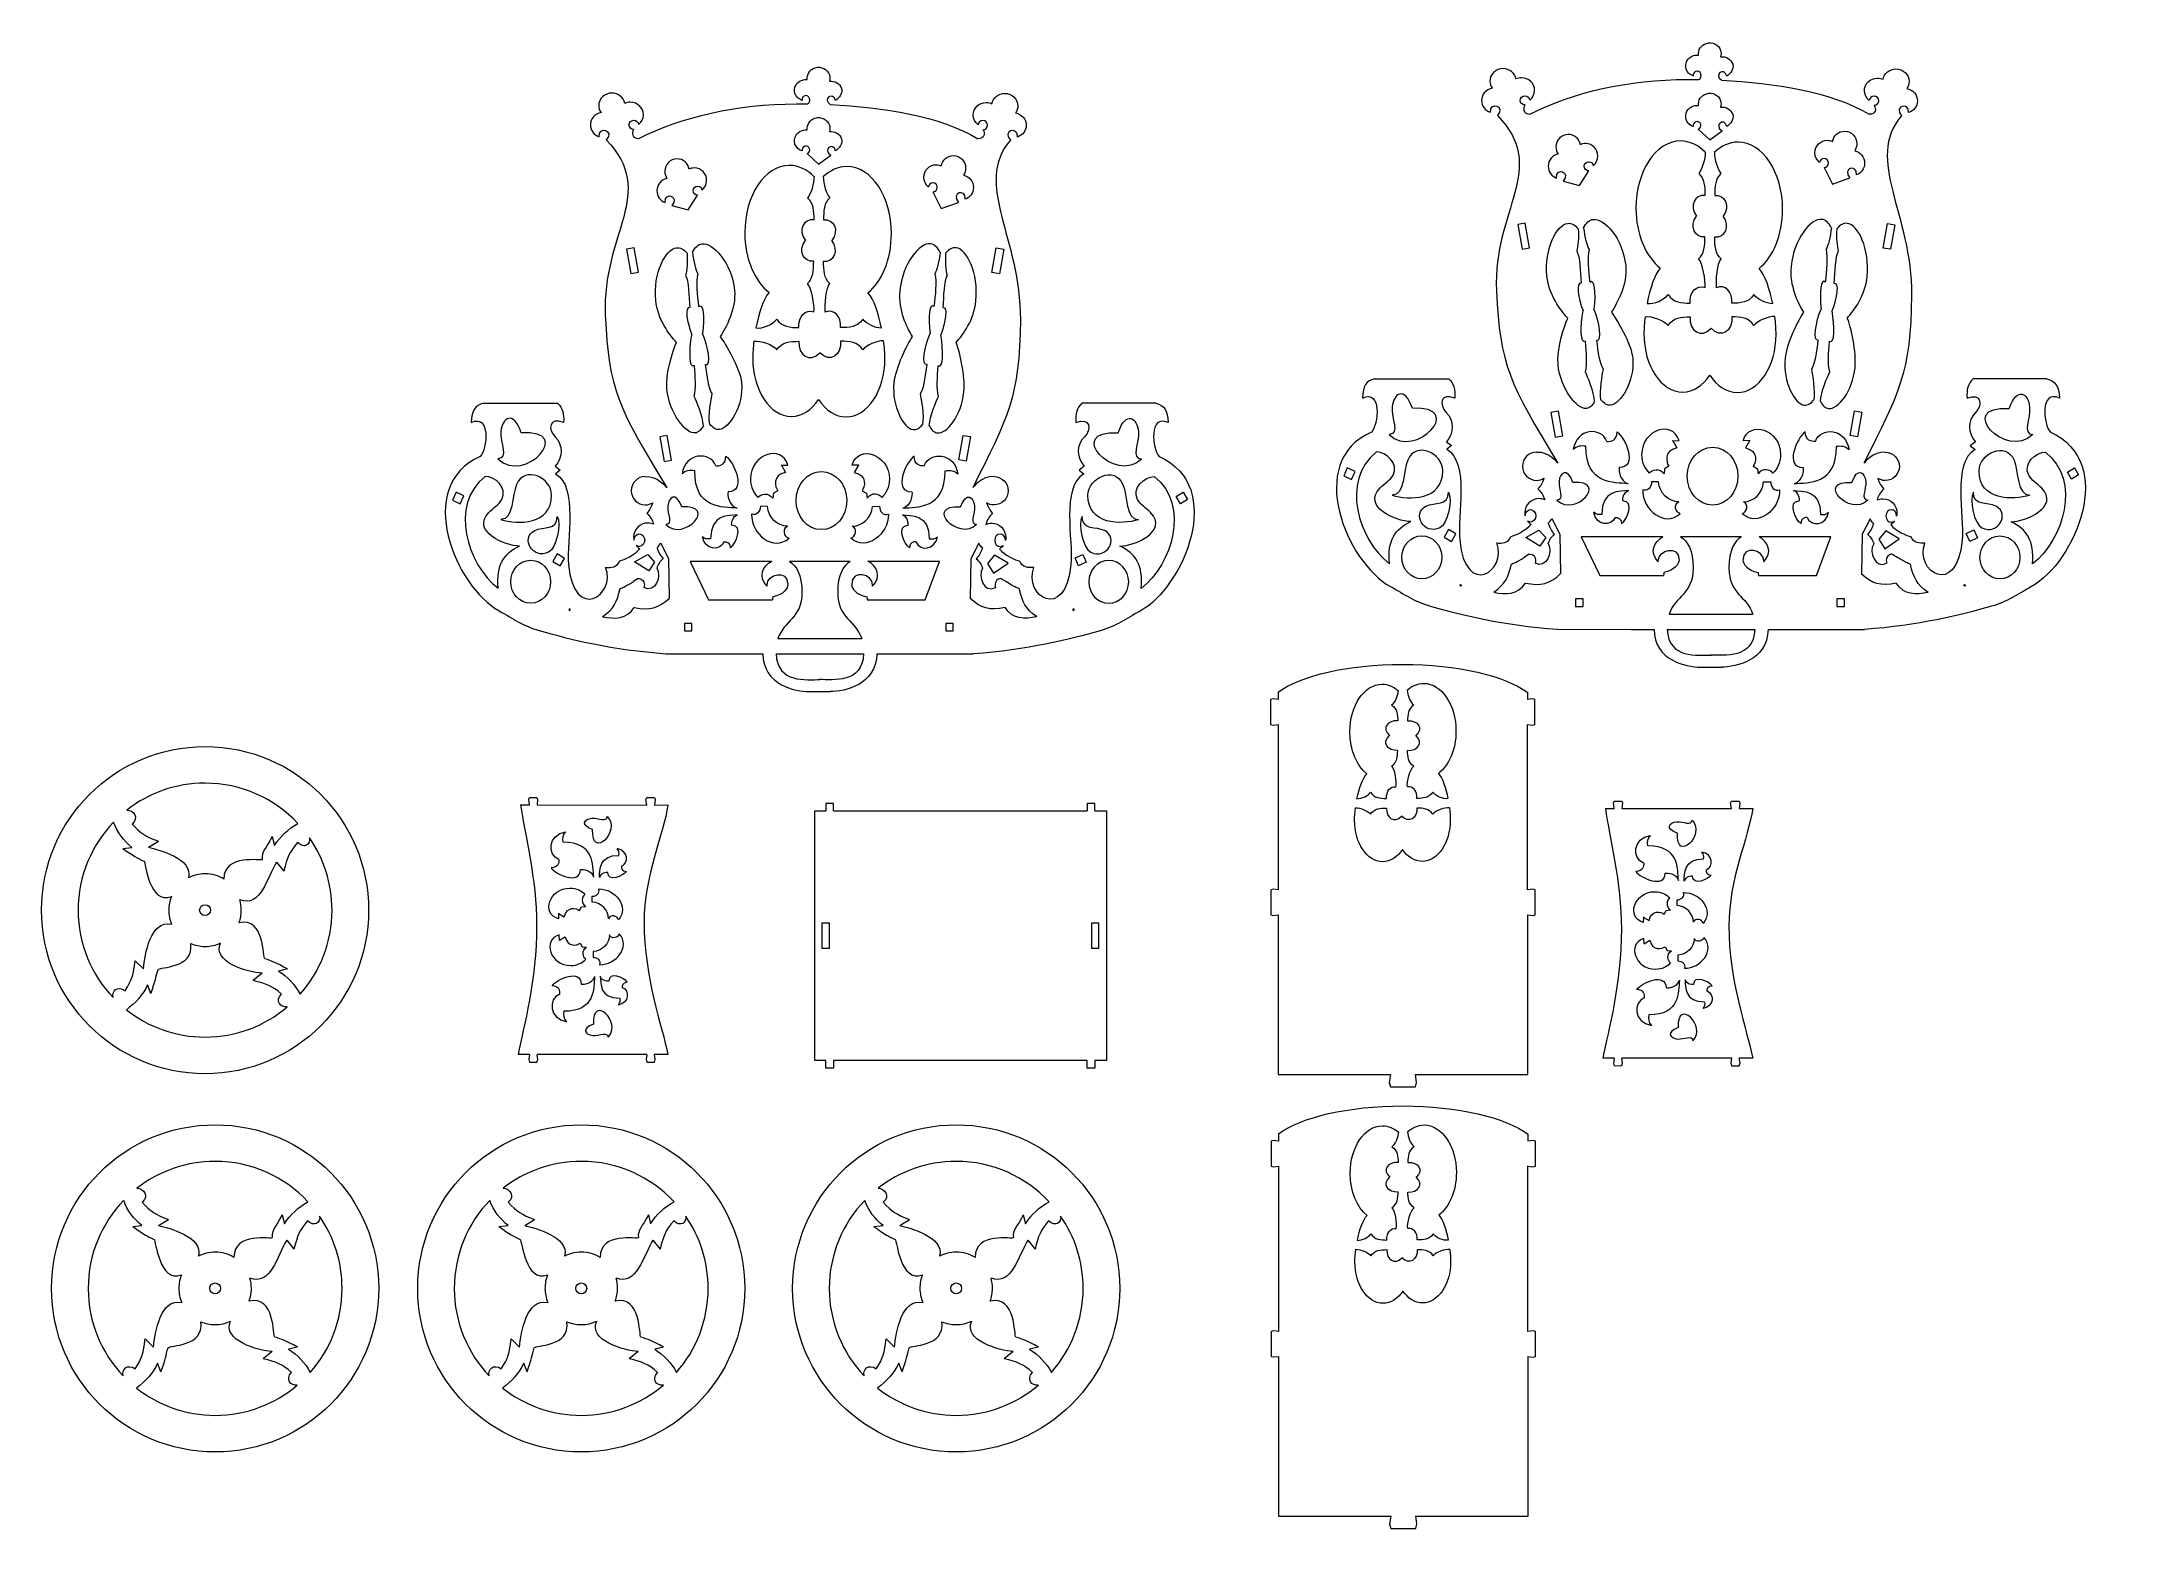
# Model space of a CAD drawing. Header units: centimetres. Extents: x 8.7 to 91.8, y -28.3 to 31.3.
import ezdxf

# ---------------------------------------------------------------- set-up
doc = ezdxf.new("R2010")
doc.units = ezdxf.units.CM
doc.header["$MEASUREMENT"] = 0
doc.layers.add('layer 1', color=7, linetype='Continuous')

msp = doc.modelspace()

# ---------------------------------------------------------------- linework, layer by layer
at = {"layer": 'layer 1', "color": 250, "lineweight": 9}
for points in [[(70.1204, 8.65265), (70.42038, 8.65265), (70.42038, 8.95265), (70.1204, 8.95265), (70.1204, 8.65265)], [(80.58855, 8.65265), (80.88853, 8.65265), (80.88853, 8.95265), (80.58855, 8.95265), (80.58855, 8.65265)]]:
    msp.add_lwpolyline(points, close=True, dxfattribs=at)
for centre, major_axis, ratio in [((75.60772, 13.87048), (0, 1.1642), 0.87191204), ((63.96024, 10.61977), (0, 0.86002), 0.93008302), ((87.11734, 10.6151), (0, 0.86002), 0.93008302), ((65.51841, 9.49782), (0, 0.03112), 0.96722365), ((85.70593, 9.49782), (0, 0.03112), 0.96722365), ((15.21749, -3.5093), (0, 6.55106), 1), ((15.21749, -3.50929), (0, 0.21792), 1), ((15.62101, -18.65746), (0, 6.55106), 1), ((30.28633, -18.65746), (0, 6.55106), 1), ((45.30689, -18.65746), (0, 6.55106), 1), ((15.62101, -18.65745), (0, 0.21792), 1), ((30.28633, -18.65745), (0, 0.21792), 1), ((45.30689, -18.65745), (0, 0.21792), 1)]:
    msp.add_ellipse(centre, major_axis=major_axis, ratio=ratio, dxfattribs=at)
for points, knots in [([(75.04214, 30.73075), (75.01413, 30.93559), (75.1435, 31.13758), (75.35736, 31.20329), (75.35736, 31.20329), (75.597, 31.27693), (75.85211, 31.15167), (75.92709, 30.92358), (75.92709, 30.92358), (75.95572, 30.83649), (75.95396, 30.74695), (75.92748, 30.66545)], [0, 0, 0, 0, 0.25, 0.25, 0.25, 0.25, 0.5, 0.5, 0.5, 0.5, 1, 1, 1, 1]), ([(39.34235, 29.75305), (39.31434, 29.95789), (39.44371, 30.15988), (39.65757, 30.22559), (39.65757, 30.22559), (39.89721, 30.29923), (40.15232, 30.17397), (40.2273, 29.94588), (40.2273, 29.94588), (40.25593, 29.85879), (40.25417, 29.76925), (40.22769, 29.68775)], [0, 0, 0, 0, 0.25, 0.25, 0.25, 0.25, 0.5, 0.5, 0.5, 0.5, 1, 1, 1, 1]), ([(67.72927, 29.77705), (67.68599, 30.01192), (67.47058, 30.19044), (67.21148, 30.19044), (67.21148, 30.19044), (66.92115, 30.19044), (66.68576, 29.96635), (66.68576, 29.69002), (66.68576, 29.69002), (66.68576, 29.58451), (66.72007, 29.48658), (66.77869, 29.40585)], [0, 0, 0, 0, 0.25, 0.25, 0.25, 0.25, 0.5, 0.5, 0.5, 0.5, 1, 1, 1, 1]), ([(74.83503, 29.89877), (74.7101, 29.94374), (74.5899, 30.03577), (74.54684, 30.16678), (74.54684, 30.16678), (74.47186, 30.39486), (74.60535, 30.63954), (74.84498, 30.71317), (74.84498, 30.71317), (74.91087, 30.73342), (74.97797, 30.7386), (75.04213, 30.73077)], [0, 0, 0, 0, 0.25, 0.25, 0.25, 0.25, 0.5, 0.5, 0.5, 0.5, 1, 1, 1, 1]), ([(75.05145, 29.75461), (75.1328, 29.78134), (75.15776, 29.89565), (75.13234, 29.97831), (75.13234, 29.97831), (75.10693, 30.06097), (75.02033, 30.10634), (74.93898, 30.07961), (74.93898, 30.07961), (74.86164, 30.0542), (74.81682, 29.97271), (74.83448, 29.89367)], [0, 0, 0, 0, 0.25, 0.25, 0.25, 0.25, 0.5, 0.5, 0.5, 0.5, 1, 1, 1, 1]), ([(75.92748, 30.66545), (76.14021, 30.69097), (76.34737, 30.56968), (76.41365, 30.36803), (76.41365, 30.36803), (76.47303, 30.18742), (76.32516, 30.00054), (76.17384, 29.89228)], [0, 0, 0, 0, 0.33333333, 0.33333333, 0.33333333, 0.33333333, 1, 1, 1, 1]), ([(82.43454, 29.76446), (82.47781, 29.99932), (82.69323, 30.17784), (82.95232, 30.17784), (82.95232, 30.17784), (83.24265, 30.17784), (83.47805, 29.95376), (83.47805, 29.67742), (83.47805, 29.67742), (83.47805, 29.57191), (83.44373, 29.47399), (83.38511, 29.39325)], [0, 0, 0, 0, 0.25, 0.25, 0.25, 0.25, 0.5, 0.5, 0.5, 0.5, 1, 1, 1, 1]), ([(32.02948, 28.79935), (31.9862, 29.03422), (31.77079, 29.21274), (31.51169, 29.21274), (31.51169, 29.21274), (31.22136, 29.21274), (30.98597, 28.98865), (30.98597, 28.71232), (30.98597, 28.71232), (30.98597, 28.60681), (31.02028, 28.50888), (31.0789, 28.42815)], [0, 0, 0, 0, 0.25, 0.25, 0.25, 0.25, 0.5, 0.5, 0.5, 0.5, 1, 1, 1, 1]), ([(39.13524, 28.92107), (39.01031, 28.96604), (38.89011, 29.05807), (38.84705, 29.18908), (38.84705, 29.18908), (38.77207, 29.41716), (38.90556, 29.66184), (39.14519, 29.73547), (39.14519, 29.73547), (39.21108, 29.75572), (39.27818, 29.7609), (39.34234, 29.75307)], [0, 0, 0, 0, 0.25, 0.25, 0.25, 0.25, 0.5, 0.5, 0.5, 0.5, 1, 1, 1, 1]), ([(39.35166, 28.77691), (39.43301, 28.80364), (39.45797, 28.91795), (39.43255, 29.00061), (39.43255, 29.00061), (39.40714, 29.08327), (39.32054, 29.12864), (39.23919, 29.10191), (39.23919, 29.10191), (39.16185, 29.0765), (39.11703, 28.99501), (39.13469, 28.91597)], [0, 0, 0, 0, 0.25, 0.25, 0.25, 0.25, 0.5, 0.5, 0.5, 0.5, 1, 1, 1, 1]), ([(40.22769, 29.68775), (40.44042, 29.71327), (40.64758, 29.59198), (40.71386, 29.39033), (40.71386, 29.39033), (40.77324, 29.20972), (40.62537, 29.02284), (40.47405, 28.91458)], [0, 0, 0, 0, 0.33333333, 0.33333333, 0.33333333, 0.33333333, 1, 1, 1, 1]), ([(46.73475, 28.78676), (46.77802, 29.02162), (46.99344, 29.20014), (47.25253, 29.20014), (47.25253, 29.20014), (47.54286, 29.20014), (47.77826, 28.97606), (47.77826, 28.69972), (47.77826, 28.69972), (47.77826, 28.59421), (47.74394, 28.49629), (47.68532, 28.41555)], [0, 0, 0, 0, 0.25, 0.25, 0.25, 0.25, 0.5, 0.5, 0.5, 0.5, 1, 1, 1, 1]), ([(66.77869, 29.40585), (66.53538, 29.36201), (66.35131, 29.1585), (66.35131, 28.9142), (66.35131, 28.9142), (66.35131, 28.69539), (66.49894, 28.50929), (66.7046, 28.44132)], [0, 0, 0, 0, 0.33333333, 0.33333333, 0.33333333, 0.33333333, 1, 1, 1, 1]), ([(68.27939, 28.93191), (68.40059, 29.02363), (68.47827, 29.16524), (68.47827, 29.32395), (68.47827, 29.32395), (68.47827, 29.60028), (68.24288, 29.82437), (67.95257, 29.82437), (67.95257, 29.82437), (67.87274, 29.82437), (67.79703, 29.80738), (67.72927, 29.77707)], [0, 0, 0, 0, 0.25, 0.25, 0.25, 0.25, 0.5, 0.5, 0.5, 0.5, 1, 1, 1, 1]), ([(68.28963, 28.37339), (70.01211, 29.23888), (72.2104, 29.75795), (74.60497, 29.75795), (74.60497, 29.75795), (74.75394, 29.75795), (74.90543, 29.75686), (75.05897, 29.75452)], [0, 0, 0, 0, 0.33333333, 0.33333333, 0.33333333, 0.33333333, 1, 1, 1, 1]), ([(75.04214, 28.71449), (75.01413, 28.91933), (75.1435, 29.12132), (75.35736, 29.18704), (75.35736, 29.18704), (75.597, 29.26068), (75.85211, 29.13541), (75.92709, 28.90733), (75.92709, 28.90733), (75.95572, 28.82023), (75.95396, 28.7307), (75.92748, 28.64919)], [0, 0, 0, 0, 0.25, 0.25, 0.25, 0.25, 0.5, 0.5, 0.5, 0.5, 1, 1, 1, 1]), ([(81.88441, 28.91932), (81.76322, 29.01104), (81.68553, 29.15265), (81.68553, 29.31136), (81.68553, 29.31136), (81.68553, 29.58769), (81.92093, 29.81177), (82.21123, 29.81177), (82.21123, 29.81177), (82.29106, 29.81177), (82.36677, 29.79479), (82.43454, 29.76448)], [0, 0, 0, 0, 0.25, 0.25, 0.25, 0.25, 0.5, 0.5, 0.5, 0.5, 1, 1, 1, 1]), ([(83.38511, 29.39325), (83.62842, 29.34941), (83.81249, 29.1459), (83.81249, 28.90161), (83.81249, 28.90161), (83.81249, 28.68279), (83.66487, 28.49669), (83.4592, 28.42872)], [0, 0, 0, 0, 0.33333333, 0.33333333, 0.33333333, 0.33333333, 1, 1, 1, 1]), ([(31.0789, 28.42815), (30.83559, 28.38431), (30.65152, 28.1808), (30.65152, 27.9365), (30.65152, 27.9365), (30.65152, 27.71769), (30.79915, 27.53159), (31.00481, 27.46362)], [0, 0, 0, 0, 0.33333333, 0.33333333, 0.33333333, 0.33333333, 1, 1, 1, 1]), ([(32.5796, 27.95421), (32.7008, 28.04593), (32.77848, 28.18754), (32.77848, 28.34625), (32.77848, 28.34625), (32.77848, 28.62258), (32.54309, 28.84667), (32.25278, 28.84667), (32.25278, 28.84667), (32.17295, 28.84667), (32.09724, 28.82968), (32.02948, 28.79937)], [0, 0, 0, 0, 0.25, 0.25, 0.25, 0.25, 0.5, 0.5, 0.5, 0.5, 1, 1, 1, 1]), ([(32.58984, 27.39569), (34.31232, 28.26118), (36.51061, 28.78025), (38.90518, 28.78025), (38.90518, 28.78025), (39.05415, 28.78025), (39.20564, 28.77916), (39.35918, 28.77682)], [0, 0, 0, 0, 0.33333333, 0.33333333, 0.33333333, 0.33333333, 1, 1, 1, 1]), ([(39.34235, 27.73679), (39.31434, 27.94163), (39.44371, 28.14362), (39.65757, 28.20934), (39.65757, 28.20934), (39.89721, 28.28298), (40.15232, 28.15771), (40.2273, 27.92963), (40.2273, 27.92963), (40.25593, 27.84253), (40.25417, 27.753), (40.22769, 27.67149)], [0, 0, 0, 0, 0.25, 0.25, 0.25, 0.25, 0.5, 0.5, 0.5, 0.5, 1, 1, 1, 1]), ([(46.18462, 27.94162), (46.06343, 28.03334), (45.98574, 28.17495), (45.98574, 28.33366), (45.98574, 28.33366), (45.98574, 28.60999), (46.22114, 28.83407), (46.51144, 28.83407), (46.51144, 28.83407), (46.59127, 28.83407), (46.66698, 28.81709), (46.73475, 28.78678)], [0, 0, 0, 0, 0.25, 0.25, 0.25, 0.25, 0.5, 0.5, 0.5, 0.5, 1, 1, 1, 1]), ([(47.68532, 28.41555), (47.92863, 28.37171), (48.1127, 28.1682), (48.1127, 27.92391), (48.1127, 27.92391), (48.1127, 27.70509), (47.96508, 27.51899), (47.75941, 27.45102)], [0, 0, 0, 0, 0.33333333, 0.33333333, 0.33333333, 0.33333333, 1, 1, 1, 1]), ([(66.98653, 28.31811), (69.05034, 26.20015), (66.80123, 24.54238), (66.95015, 21.30259), (66.95015, 21.30259), (67.08874, 18.28761), (67.47215, 17.58762), (69.41087, 14.3895)], [0, 0, 0, 0, 0.33333333, 0.33333333, 0.33333333, 0.33333333, 1, 1, 1, 1]), ([(68.08917, 28.73606), (67.9838, 28.73606), (67.89835, 28.81728), (67.89835, 28.91742), (67.89835, 28.91742), (67.89835, 29.01757), (67.9838, 29.09879), (68.08917, 29.09879), (68.08917, 29.09879), (68.18935, 29.09879), (68.27155, 29.02531), (68.27937, 28.93196)], [0, 0, 0, 0, 0.25, 0.25, 0.25, 0.25, 0.5, 0.5, 0.5, 0.5, 1, 1, 1, 1]), ([(74.81737, 27.87737), (74.69245, 27.92234), (74.5899, 28.01952), (74.54684, 28.15052), (74.54684, 28.15052), (74.47186, 28.37861), (74.60535, 28.62328), (74.84498, 28.69691), (74.84498, 28.69691), (74.91087, 28.71716), (74.97797, 28.72234), (75.04213, 28.71451)], [0, 0, 0, 0, 0.25, 0.25, 0.25, 0.25, 0.5, 0.5, 0.5, 0.5, 1, 1, 1, 1]), ([(75.92748, 28.64919), (76.14021, 28.67472), (76.34737, 28.55342), (76.41365, 28.35178), (76.41365, 28.35178), (76.47303, 28.17116), (76.32611, 27.98011), (76.1748, 27.87184)], [0, 0, 0, 0, 0.33333333, 0.33333333, 0.33333333, 0.33333333, 1, 1, 1, 1]), ([(83.17754, 28.30375), (81.67443, 26.5618), (83.59716, 24.38406), (83.57636, 21.11533), (83.57636, 21.11533), (83.55659, 18.01058), (83.06463, 17.16964), (81.66671, 14.38483)], [0, 0, 0, 0, 0.33333333, 0.33333333, 0.33333333, 0.33333333, 1, 1, 1, 1]), ([(82.07463, 28.72346), (82.18, 28.72346), (82.26546, 28.80468), (82.26546, 28.90483), (82.26546, 28.90483), (82.26546, 29.00497), (82.18, 29.08619), (82.07463, 29.08619), (82.07463, 29.08619), (81.97446, 29.08619), (81.89226, 29.01272), (81.88444, 28.91936)], [0, 0, 0, 0, 0.25, 0.25, 0.25, 0.25, 0.5, 0.5, 0.5, 0.5, 1, 1, 1, 1]), ([(32.38938, 27.75836), (32.28401, 27.75836), (32.19856, 27.83958), (32.19856, 27.93972), (32.19856, 27.93972), (32.19856, 28.03987), (32.28401, 28.12109), (32.38938, 28.12109), (32.38938, 28.12109), (32.48956, 28.12109), (32.57176, 28.04761), (32.57958, 27.95426)], [0, 0, 0, 0, 0.25, 0.25, 0.25, 0.25, 0.5, 0.5, 0.5, 0.5, 1, 1, 1, 1]), ([(39.11758, 26.89967), (38.99266, 26.94464), (38.89011, 27.04182), (38.84705, 27.17282), (38.84705, 27.17282), (38.77207, 27.40091), (38.90556, 27.64558), (39.14519, 27.71921), (39.14519, 27.71921), (39.21108, 27.73946), (39.27818, 27.74464), (39.34234, 27.73681)], [0, 0, 0, 0, 0.25, 0.25, 0.25, 0.25, 0.5, 0.5, 0.5, 0.5, 1, 1, 1, 1]), ([(40.22769, 27.67149), (40.44042, 27.69702), (40.64758, 27.57572), (40.71386, 27.37408), (40.71386, 27.37408), (40.77324, 27.19346), (40.62632, 27.00241), (40.47502, 26.89415), (40.47502, 26.89415), (40.38336, 27.28731), (39.92186, 26.93672), (40.2893, 26.71955)], [0, 0, 0, 0, 0.25, 0.25, 0.25, 0.25, 0.5, 0.5, 0.5, 0.5, 1, 1, 1, 1]), ([(46.37484, 27.74576), (46.48021, 27.74576), (46.56567, 27.82698), (46.56567, 27.92713), (46.56567, 27.92713), (46.56567, 28.02727), (46.48021, 28.10849), (46.37484, 28.10849), (46.37484, 28.10849), (46.27467, 28.10849), (46.19247, 28.03502), (46.18465, 27.94166)], [0, 0, 0, 0, 0.25, 0.25, 0.25, 0.25, 0.5, 0.5, 0.5, 0.5, 1, 1, 1, 1]), ([(70.30945, 27.14324), (70.26897, 27.37811), (70.06748, 27.55663), (69.82513, 27.55663), (69.82513, 27.55663), (69.55356, 27.55663), (69.33338, 27.33254), (69.33338, 27.05621), (69.33338, 27.05621), (69.33338, 26.9507), (69.36548, 26.85277), (69.42031, 26.77204)], [0, 0, 0, 0, 0.25, 0.25, 0.25, 0.25, 0.5, 0.5, 0.5, 0.5, 1, 1, 1, 1]), ([(75.03104, 27.76395), (75.1124, 27.79068), (75.15776, 27.87939), (75.13234, 27.96206), (75.13234, 27.96206), (75.10693, 28.04472), (75.02033, 28.09008), (74.93898, 28.06336), (74.93898, 28.06336), (74.86164, 28.03795), (74.81682, 27.95645), (74.83448, 27.87741)], [0, 0, 0, 0, 0.25, 0.25, 0.25, 0.25, 0.5, 0.5, 0.5, 0.5, 1, 1, 1, 1]), ([(75.03105, 27.76395), (75.03105, 27.76395), (75.49168, 27.34012), (75.49168, 27.34012), (75.49168, 27.34012), (75.49168, 27.34012), (75.98908, 27.69725), (75.98908, 27.69725)], [0, 0, 0, 0, 0.33333333, 0.33333333, 0.33333333, 0.33333333, 1, 1, 1, 1]), ([(80.4083, 27.27379), (80.44877, 27.50866), (80.65027, 27.68718), (80.89262, 27.68718), (80.89262, 27.68718), (81.16418, 27.68718), (81.38437, 27.46309), (81.38437, 27.18676), (81.38437, 27.18676), (81.38437, 27.08125), (81.35227, 26.98332), (81.29743, 26.90259)], [0, 0, 0, 0, 0.25, 0.25, 0.25, 0.25, 0.5, 0.5, 0.5, 0.5, 1, 1, 1, 1]), ([(31.28674, 27.34041), (33.35055, 25.22245), (31.10144, 23.56468), (31.25036, 20.32489), (31.25036, 20.32489), (31.38895, 17.30991), (31.77236, 16.60992), (33.71108, 13.4118)], [0, 0, 0, 0, 0.33333333, 0.33333333, 0.33333333, 0.33333333, 1, 1, 1, 1]), ([(39.33125, 26.78625), (39.41261, 26.81298), (39.45797, 26.90169), (39.43255, 26.98436), (39.43255, 26.98436), (39.40714, 27.06702), (39.32054, 27.11238), (39.23919, 27.08566), (39.23919, 27.08566), (39.16185, 27.06025), (39.11703, 26.97875), (39.13469, 26.89971)], [0, 0, 0, 0, 0.25, 0.25, 0.25, 0.25, 0.5, 0.5, 0.5, 0.5, 1, 1, 1, 1]), ([(39.33126, 26.78625), (39.33126, 26.78625), (39.79189, 26.36242), (39.79189, 26.36242), (39.79189, 26.36242), (39.79189, 26.36242), (40.28929, 26.71955), (40.28929, 26.71955)], [0, 0, 0, 0, 0.33333333, 0.33333333, 0.33333333, 0.33333333, 1, 1, 1, 1]), ([(44.70851, 26.29609), (44.74898, 26.53096), (44.95048, 26.70948), (45.19283, 26.70948), (45.19283, 26.70948), (45.46439, 26.70948), (45.68458, 26.48539), (45.68458, 26.20906), (45.68458, 26.20906), (45.68458, 26.10355), (45.65248, 26.00562), (45.59764, 25.92489)], [0, 0, 0, 0, 0.25, 0.25, 0.25, 0.25, 0.5, 0.5, 0.5, 0.5, 1, 1, 1, 1]), ([(47.47775, 27.32605), (45.97464, 25.5841), (47.89737, 23.40636), (47.87657, 20.13763), (47.87657, 20.13763), (47.8568, 17.03288), (47.36484, 16.19194), (45.96692, 13.40713)], [0, 0, 0, 0, 0.33333333, 0.33333333, 0.33333333, 0.33333333, 1, 1, 1, 1]), ([(69.42031, 26.77204), (69.19272, 26.7282), (69.02055, 26.52469), (69.02055, 26.2804), (69.02055, 26.2804), (69.02055, 26.06158), (69.15864, 25.87548), (69.35101, 25.80751)], [0, 0, 0, 0, 0.33333333, 0.33333333, 0.33333333, 0.33333333, 1, 1, 1, 1]), ([(70.82402, 26.29811), (70.93738, 26.38983), (71.01005, 26.53143), (71.01005, 26.69014), (71.01005, 26.69014), (71.01005, 26.96647), (70.78986, 27.19056), (70.51832, 27.19056), (70.51832, 27.19056), (70.44365, 27.19056), (70.37283, 27.17358), (70.30945, 27.14327)], [0, 0, 0, 0, 0.25, 0.25, 0.25, 0.25, 0.5, 0.5, 0.5, 0.5, 1, 1, 1, 1]), ([(75.31251, 26.84026), (75.02895, 27.12681), (74.6879, 27.29397), (74.32105, 27.29397), (74.32105, 27.29397), (73.33601, 27.29397), (72.53718, 26.08913), (72.53718, 24.60343), (72.53718, 24.60343), (72.53718, 23.55767), (72.93297, 22.65101), (73.5109, 22.20578)], [0, 0, 0, 0, 0.25, 0.25, 0.25, 0.25, 0.5, 0.5, 0.5, 0.5, 1, 1, 1, 1]), ([(75.31254, 26.8441), (75.31132, 26.58127), (75.18365, 26.13068), (75.04979, 25.99711), (75.04979, 25.99711), (75.28206, 25.80136), (75.29852, 25.45432), (75.29852, 25.11453), (75.29852, 25.11453), (74.89824, 25.16608), (74.6466, 24.68495), (74.96689, 24.28714)], [0, 0, 0, 0, 0.25, 0.25, 0.25, 0.25, 0.5, 0.5, 0.5, 0.5, 1, 1, 1, 1]), ([(77.46812, 22.18419), (78.02907, 22.63768), (78.41069, 23.5304), (78.41069, 24.55724), (78.41069, 24.55724), (78.41069, 26.04294), (77.61186, 27.24778), (76.62682, 27.24778), (76.62682, 27.24778), (76.27691, 27.24778), (75.95044, 27.09573), (75.67496, 26.83302)], [0, 0, 0, 0, 0.25, 0.25, 0.25, 0.25, 0.5, 0.5, 0.5, 0.5, 1, 1, 1, 1]), ([(75.67918, 26.83703), (75.6804, 26.5742), (75.80817, 26.13068), (75.94202, 25.9971), (75.94202, 25.9971), (75.70975, 25.80137), (75.6933, 25.45432), (75.6933, 25.11454), (75.6933, 25.11454), (76.09357, 25.16608), (76.34521, 24.68496), (76.02493, 24.28714)], [0, 0, 0, 0, 0.25, 0.25, 0.25, 0.25, 0.5, 0.5, 0.5, 0.5, 1, 1, 1, 1]), ([(79.89373, 26.42865), (79.78036, 26.52037), (79.7077, 26.66198), (79.7077, 26.82069), (79.7077, 26.82069), (79.7077, 27.09702), (79.92788, 27.32111), (80.19942, 27.32111), (80.19942, 27.32111), (80.2741, 27.32111), (80.34491, 27.30412), (80.4083, 27.27381)], [0, 0, 0, 0, 0.25, 0.25, 0.25, 0.25, 0.5, 0.5, 0.5, 0.5, 1, 1, 1, 1]), ([(81.29743, 26.90259), (81.52502, 26.85875), (81.69719, 26.65524), (81.69719, 26.41094), (81.69719, 26.41094), (81.69719, 26.19213), (81.55911, 26.00602), (81.36674, 25.93806)], [0, 0, 0, 0, 0.33333333, 0.33333333, 0.33333333, 0.33333333, 1, 1, 1, 1]), ([(33.72052, 25.79434), (33.49293, 25.7505), (33.32076, 25.54699), (33.32076, 25.3027), (33.32076, 25.3027), (33.32076, 25.08388), (33.45885, 24.89778), (33.65122, 24.82981)], [0, 0, 0, 0, 0.33333333, 0.33333333, 0.33333333, 0.33333333, 1, 1, 1, 1]), ([(34.60966, 26.16554), (34.56918, 26.40041), (34.36769, 26.57893), (34.12534, 26.57893), (34.12534, 26.57893), (33.85377, 26.57893), (33.63359, 26.35484), (33.63359, 26.07851), (33.63359, 26.07851), (33.63359, 25.973), (33.66569, 25.87507), (33.72052, 25.79434)], [0, 0, 0, 0, 0.25, 0.25, 0.25, 0.25, 0.5, 0.5, 0.5, 0.5, 1, 1, 1, 1]), ([(35.12423, 25.32041), (35.23759, 25.41213), (35.31026, 25.55373), (35.31026, 25.71244), (35.31026, 25.71244), (35.31026, 25.98877), (35.09007, 26.21286), (34.81853, 26.21286), (34.81853, 26.21286), (34.74386, 26.21286), (34.67304, 26.19588), (34.60966, 26.16557)], [0, 0, 0, 0, 0.25, 0.25, 0.25, 0.25, 0.5, 0.5, 0.5, 0.5, 1, 1, 1, 1]), ([(39.61272, 25.86256), (39.32916, 26.14911), (38.98811, 26.31627), (38.62126, 26.31627), (38.62126, 26.31627), (37.63622, 26.31627), (36.83739, 25.11143), (36.83739, 23.62573), (36.83739, 23.62573), (36.83739, 22.57997), (37.23318, 21.67331), (37.81111, 21.22808)], [0, 0, 0, 0, 0.25, 0.25, 0.25, 0.25, 0.5, 0.5, 0.5, 0.5, 1, 1, 1, 1]), ([(39.61275, 25.8664), (39.61153, 25.60357), (39.48386, 25.15298), (39.35, 25.01941), (39.35, 25.01941), (39.58227, 24.82366), (39.59873, 24.47662), (39.59873, 24.13683), (39.59873, 24.13683), (39.19845, 24.18838), (38.94681, 23.70725), (39.2671, 23.30944)], [0, 0, 0, 0, 0.25, 0.25, 0.25, 0.25, 0.5, 0.5, 0.5, 0.5, 1, 1, 1, 1]), ([(41.76833, 21.20649), (42.32928, 21.65998), (42.7109, 22.5527), (42.7109, 23.57954), (42.7109, 23.57954), (42.7109, 25.06524), (41.91207, 26.27008), (40.92703, 26.27008), (40.92703, 26.27008), (40.57712, 26.27008), (40.25065, 26.11803), (39.97517, 25.85532)], [0, 0, 0, 0, 0.25, 0.25, 0.25, 0.25, 0.5, 0.5, 0.5, 0.5, 1, 1, 1, 1]), ([(39.97939, 25.85933), (39.98061, 25.5965), (40.10838, 25.15298), (40.24223, 25.0194), (40.24223, 25.0194), (40.00996, 24.82367), (39.99351, 24.47662), (39.99351, 24.13684), (39.99351, 24.13684), (40.39378, 24.18838), (40.64542, 23.70726), (40.32514, 23.30944)], [0, 0, 0, 0, 0.25, 0.25, 0.25, 0.25, 0.5, 0.5, 0.5, 0.5, 1, 1, 1, 1]), ([(44.19394, 25.45095), (44.08057, 25.54267), (44.00791, 25.68428), (44.00791, 25.84299), (44.00791, 25.84299), (44.00791, 26.11932), (44.22809, 26.34341), (44.49963, 26.34341), (44.49963, 26.34341), (44.57431, 26.34341), (44.64512, 26.32642), (44.70851, 26.29611)], [0, 0, 0, 0, 0.25, 0.25, 0.25, 0.25, 0.5, 0.5, 0.5, 0.5, 1, 1, 1, 1]), ([(45.59764, 25.92489), (45.82523, 25.88105), (45.9974, 25.67754), (45.9974, 25.43324), (45.9974, 25.43324), (45.9974, 25.21443), (45.85932, 25.02832), (45.66695, 24.96036)], [0, 0, 0, 0, 0.33333333, 0.33333333, 0.33333333, 0.33333333, 1, 1, 1, 1]), ([(69.61447, 25.68254), (69.61447, 25.68254), (70.26912, 25.51506), (70.26912, 25.51506), (70.26912, 25.51506), (70.26912, 25.51506), (70.64609, 26.10225), (70.64609, 26.10225)], [0, 0, 0, 0, 0.33333333, 0.33333333, 0.33333333, 0.33333333, 1, 1, 1, 1]), ([(70.64609, 26.10225), (70.54753, 26.10225), (70.4676, 26.18347), (70.4676, 26.28362), (70.4676, 26.28362), (70.4676, 26.38376), (70.54753, 26.46498), (70.64609, 26.46498), (70.64609, 26.46498), (70.73979, 26.46498), (70.81668, 26.39151), (70.82399, 26.29815)], [0, 0, 0, 0, 0.25, 0.25, 0.25, 0.25, 0.5, 0.5, 0.5, 0.5, 1, 1, 1, 1]), ([(80.07166, 26.2328), (80.17021, 26.2328), (80.25015, 26.31402), (80.25015, 26.41416), (80.25015, 26.41416), (80.25015, 26.51431), (80.17021, 26.59553), (80.07166, 26.59553), (80.07166, 26.59553), (79.97795, 26.59553), (79.90107, 26.52205), (79.89375, 26.4287)], [0, 0, 0, 0, 0.25, 0.25, 0.25, 0.25, 0.5, 0.5, 0.5, 0.5, 1, 1, 1, 1]), ([(80.07165, 26.23279), (80.07165, 26.23279), (80.40623, 25.56158), (80.40623, 25.56158), (80.40623, 25.56158), (80.40623, 25.56158), (81.10328, 25.81308), (81.10328, 25.81308)], [0, 0, 0, 0, 0.33333333, 0.33333333, 0.33333333, 0.33333333, 1, 1, 1, 1]), ([(33.91468, 24.70484), (33.91468, 24.70484), (34.56933, 24.53736), (34.56933, 24.53736), (34.56933, 24.53736), (34.56933, 24.53736), (34.9463, 25.12455), (34.9463, 25.12455)], [0, 0, 0, 0, 0.33333333, 0.33333333, 0.33333333, 0.33333333, 1, 1, 1, 1]), ([(34.9463, 25.12455), (34.84774, 25.12455), (34.76781, 25.20577), (34.76781, 25.30592), (34.76781, 25.30592), (34.76781, 25.40606), (34.84774, 25.48728), (34.9463, 25.48728), (34.9463, 25.48728), (35.04, 25.48728), (35.11689, 25.41381), (35.1242, 25.32045)], [0, 0, 0, 0, 0.25, 0.25, 0.25, 0.25, 0.5, 0.5, 0.5, 0.5, 1, 1, 1, 1]), ([(44.37187, 25.2551), (44.47042, 25.2551), (44.55036, 25.33632), (44.55036, 25.43646), (44.55036, 25.43646), (44.55036, 25.53661), (44.47042, 25.61783), (44.37187, 25.61783), (44.37187, 25.61783), (44.27816, 25.61783), (44.20128, 25.54435), (44.19396, 25.451)], [0, 0, 0, 0, 0.25, 0.25, 0.25, 0.25, 0.5, 0.5, 0.5, 0.5, 1, 1, 1, 1]), ([(44.37186, 25.25509), (44.37186, 25.25509), (44.70644, 24.58388), (44.70644, 24.58388), (44.70644, 24.58388), (44.70644, 24.58388), (45.40349, 24.83538), (45.40349, 24.83538)], [0, 0, 0, 0, 0.33333333, 0.33333333, 0.33333333, 0.33333333, 1, 1, 1, 1]), ([(70.43898, 23.81334), (70.54064, 24.01277), (70.67112, 24.13661), (70.82201, 24.15527), (70.82201, 24.15527), (71.25873, 24.20928), (72.01519, 23.40019), (72.12428, 22.30141), (72.12428, 22.30141), (72.20106, 21.52801), (71.77833, 20.7976), (71.5548, 20.43663)], [0, 0, 0, 0, 0.25, 0.25, 0.25, 0.25, 0.5, 0.5, 0.5, 0.5, 1, 1, 1, 1]), ([(75.30769, 21.42398), (75.33974, 21.68966), (75.19719, 22.42138), (75.04826, 22.57002), (75.04826, 22.57002), (75.28052, 22.76575), (75.29698, 23.1128), (75.29698, 23.45258), (75.29698, 23.45258), (74.8967, 23.40105), (74.6466, 23.88932), (74.96689, 24.28714)], [0, 0, 0, 0, 0.25, 0.25, 0.25, 0.25, 0.5, 0.5, 0.5, 0.5, 1, 1, 1, 1]), ([(75.76371, 21.41649), (75.73167, 21.68217), (75.79462, 22.42138), (75.94356, 22.57002), (75.94356, 22.57002), (75.71129, 22.76575), (75.69483, 23.1128), (75.69483, 23.45258), (75.69483, 23.45258), (76.09511, 23.40105), (76.34521, 23.88932), (76.02493, 24.28714)], [0, 0, 0, 0, 0.25, 0.25, 0.25, 0.25, 0.5, 0.5, 0.5, 0.5, 1, 1, 1, 1]), ([(80.36656, 23.80893), (80.26459, 24.01094), (80.1333, 24.13647), (79.9813, 24.15527), (79.9813, 24.15527), (79.54458, 24.20929), (78.85734, 23.37156), (78.74825, 22.27279), (78.74825, 22.27279), (78.67146, 21.49938), (79.02498, 20.7976), (79.24851, 20.43663)], [0, 0, 0, 0, 0.25, 0.25, 0.25, 0.25, 0.5, 0.5, 0.5, 0.5, 1, 1, 1, 1]), ([(39.6079, 20.44628), (39.63995, 20.71196), (39.4974, 21.44368), (39.34847, 21.59232), (39.34847, 21.59232), (39.58073, 21.78805), (39.59719, 22.1351), (39.59719, 22.47488), (39.59719, 22.47488), (39.19691, 22.42335), (38.94681, 22.91162), (39.2671, 23.30944)], [0, 0, 0, 0, 0.25, 0.25, 0.25, 0.25, 0.5, 0.5, 0.5, 0.5, 1, 1, 1, 1]), ([(40.06392, 20.43879), (40.03188, 20.70447), (40.09483, 21.44368), (40.24377, 21.59232), (40.24377, 21.59232), (40.0115, 21.78805), (39.99504, 22.1351), (39.99504, 22.47488), (39.99504, 22.47488), (40.39532, 22.42335), (40.64542, 22.91162), (40.32514, 23.30944)], [0, 0, 0, 0, 0.25, 0.25, 0.25, 0.25, 0.5, 0.5, 0.5, 0.5, 1, 1, 1, 1]), ([(67.80453, 23.94398), (67.80453, 23.94398), (68.09998, 23.99607), (68.09998, 23.99607), (68.09998, 23.99607), (68.09998, 23.99607), (68.27362, 23.01126), (68.27362, 23.01126), (68.27362, 23.01126), (68.27362, 23.01126), (67.97818, 22.95917), (67.97818, 22.95917), (67.97818, 22.95917), (67.97818, 22.95917), (67.80453, 23.94398), (67.80453, 23.94398)], [0, 0, 0, 0, 0.2, 0.2, 0.2, 0.2, 0.4, 0.4, 0.4, 0.4, 0.6, 0.6, 0.6, 0.6, 1, 1, 1, 1]), ([(69.80192, 20.20367), (69.51993, 20.50828), (69.04519, 21.12851), (68.9698, 21.88792), (68.9698, 21.88792), (68.86071, 22.9867), (69.3664, 23.94065), (69.80312, 23.99467), (69.80312, 23.99467), (69.94652, 24.0124), (70.09056, 23.93295), (70.22323, 23.77933)], [0, 0, 0, 0, 0.25, 0.25, 0.25, 0.25, 0.5, 0.5, 0.5, 0.5, 1, 1, 1, 1]), ([(70.22322, 23.77933), (70.25057, 23.40984), (70.21694, 23.09756), (70.16787, 22.87584), (70.16787, 22.87584), (70.29845, 22.66004), (70.30097, 22.07469), (70.33707, 21.59742), (70.33707, 21.59742), (70.11934, 21.6704), (70.22216, 20.98535), (70.41581, 20.50811)], [0, 0, 0, 0, 0.25, 0.25, 0.25, 0.25, 0.5, 0.5, 0.5, 0.5, 1, 1, 1, 1]), ([(70.43898, 23.81335), (70.48354, 23.44618), (70.57189, 23.09556), (70.65597, 22.94578), (70.65597, 22.94578), (70.58164, 22.6079), (70.63215, 22.11808), (70.68902, 21.64299), (70.68902, 21.64299), (70.86496, 21.82568), (70.93008, 21.20342), (70.849, 20.55865)], [0, 0, 0, 0, 0.25, 0.25, 0.25, 0.25, 0.5, 0.5, 0.5, 0.5, 1, 1, 1, 1]), ([(80.36719, 23.81403), (80.32263, 23.44686), (80.23428, 23.09624), (80.1502, 22.94645), (80.1502, 22.94645), (80.22453, 22.60857), (80.17402, 22.11876), (80.11714, 21.64366), (80.11714, 21.64366), (79.94121, 21.82635), (79.87609, 21.2041), (79.95717, 20.55933)], [0, 0, 0, 0, 0.25, 0.25, 0.25, 0.25, 0.5, 0.5, 0.5, 0.5, 1, 1, 1, 1]), ([(80.58294, 23.78001), (80.5556, 23.41052), (80.58923, 23.09823), (80.6383, 22.87652), (80.6383, 22.87652), (80.50772, 22.66072), (80.50519, 22.07536), (80.4691, 21.5981), (80.4691, 21.5981), (80.68683, 21.67107), (80.58401, 20.98603), (80.39035, 20.50878)], [0, 0, 0, 0, 0.25, 0.25, 0.25, 0.25, 0.5, 0.5, 0.5, 0.5, 1, 1, 1, 1]), ([(81.00138, 20.20367), (81.28338, 20.50828), (81.72122, 21.10942), (81.79662, 21.86883), (81.79662, 21.86883), (81.9057, 22.96761), (81.43691, 23.94065), (81.00019, 23.99467), (81.00019, 23.99467), (80.85736, 24.01233), (80.71389, 23.93359), (80.58167, 23.78117)], [0, 0, 0, 0, 0.25, 0.25, 0.25, 0.25, 0.5, 0.5, 0.5, 0.5, 1, 1, 1, 1]), ([(82.43895, 23.00693), (82.43895, 23.00693), (82.7344, 22.95484), (82.7344, 22.95484), (82.7344, 22.95484), (82.7344, 22.95484), (82.90804, 23.93965), (82.90804, 23.93965), (82.90804, 23.93965), (82.90804, 23.93965), (82.6126, 23.99174), (82.6126, 23.99174), (82.6126, 23.99174), (82.6126, 23.99174), (82.43895, 23.00693), (82.43895, 23.00693)], [0, 0, 0, 0, 0.2, 0.2, 0.2, 0.2, 0.4, 0.4, 0.4, 0.4, 0.6, 0.6, 0.6, 0.6, 1, 1, 1, 1]), ([(32.10474, 22.96628), (32.10474, 22.96628), (32.40019, 23.01837), (32.40019, 23.01837), (32.40019, 23.01837), (32.40019, 23.01837), (32.57383, 22.03356), (32.57383, 22.03356), (32.57383, 22.03356), (32.57383, 22.03356), (32.27839, 21.98147), (32.27839, 21.98147), (32.27839, 21.98147), (32.27839, 21.98147), (32.10474, 22.96628), (32.10474, 22.96628)], [0, 0, 0, 0, 0.2, 0.2, 0.2, 0.2, 0.4, 0.4, 0.4, 0.4, 0.6, 0.6, 0.6, 0.6, 1, 1, 1, 1]), ([(34.10213, 19.22597), (33.82014, 19.53058), (33.3454, 20.15081), (33.27001, 20.91022), (33.27001, 20.91022), (33.16092, 22.009), (33.66661, 22.96295), (34.10333, 23.01697), (34.10333, 23.01697), (34.24673, 23.0347), (34.39077, 22.95525), (34.52344, 22.80163)], [0, 0, 0, 0, 0.25, 0.25, 0.25, 0.25, 0.5, 0.5, 0.5, 0.5, 1, 1, 1, 1]), ([(34.52343, 22.80163), (34.55078, 22.43214), (34.51715, 22.11986), (34.46808, 21.89814), (34.46808, 21.89814), (34.59866, 21.68234), (34.60118, 21.09699), (34.63728, 20.61972), (34.63728, 20.61972), (34.41955, 20.6927), (34.52237, 20.00765), (34.71602, 19.53041)], [0, 0, 0, 0, 0.25, 0.25, 0.25, 0.25, 0.5, 0.5, 0.5, 0.5, 1, 1, 1, 1]), ([(34.73919, 22.83564), (34.84085, 23.03507), (34.97133, 23.15891), (35.12222, 23.17757), (35.12222, 23.17757), (35.55894, 23.23158), (36.3154, 22.42249), (36.42449, 21.32371), (36.42449, 21.32371), (36.50127, 20.55031), (36.07854, 19.8199), (35.85501, 19.45893)], [0, 0, 0, 0, 0.25, 0.25, 0.25, 0.25, 0.5, 0.5, 0.5, 0.5, 1, 1, 1, 1]), ([(34.73919, 22.83565), (34.78375, 22.46848), (34.8721, 22.11786), (34.95618, 21.96808), (34.95618, 21.96808), (34.88185, 21.6302), (34.93236, 21.14038), (34.98923, 20.66529), (34.98923, 20.66529), (35.16517, 20.84798), (35.23029, 20.22572), (35.14921, 19.58095)], [0, 0, 0, 0, 0.25, 0.25, 0.25, 0.25, 0.5, 0.5, 0.5, 0.5, 1, 1, 1, 1]), ([(44.66677, 22.83123), (44.5648, 23.03324), (44.43351, 23.15877), (44.28151, 23.17757), (44.28151, 23.17757), (43.84479, 23.23159), (43.15755, 22.39386), (43.04846, 21.29509), (43.04846, 21.29509), (42.97167, 20.52168), (43.32519, 19.8199), (43.54872, 19.45893)], [0, 0, 0, 0, 0.25, 0.25, 0.25, 0.25, 0.5, 0.5, 0.5, 0.5, 1, 1, 1, 1]), ([(44.6674, 22.83633), (44.62284, 22.46916), (44.53449, 22.11854), (44.45041, 21.96875), (44.45041, 21.96875), (44.52474, 21.63087), (44.47423, 21.14106), (44.41735, 20.66596), (44.41735, 20.66596), (44.24142, 20.84865), (44.1763, 20.2264), (44.25738, 19.58163)], [0, 0, 0, 0, 0.25, 0.25, 0.25, 0.25, 0.5, 0.5, 0.5, 0.5, 1, 1, 1, 1]), ([(44.88315, 22.80231), (44.85581, 22.43282), (44.88944, 22.12053), (44.93851, 21.89882), (44.93851, 21.89882), (44.80793, 21.68302), (44.8054, 21.09766), (44.76931, 20.6204), (44.76931, 20.6204), (44.98704, 20.69337), (44.88422, 20.00833), (44.69056, 19.53108)], [0, 0, 0, 0, 0.25, 0.25, 0.25, 0.25, 0.5, 0.5, 0.5, 0.5, 1, 1, 1, 1]), ([(45.30159, 19.22597), (45.58359, 19.53058), (46.02143, 20.13172), (46.09683, 20.89113), (46.09683, 20.89113), (46.20591, 21.98991), (45.73712, 22.96295), (45.3004, 23.01697), (45.3004, 23.01697), (45.15757, 23.03463), (45.0141, 22.95589), (44.88188, 22.80347)], [0, 0, 0, 0, 0.25, 0.25, 0.25, 0.25, 0.5, 0.5, 0.5, 0.5, 1, 1, 1, 1]), ([(46.73916, 22.02923), (46.73916, 22.02923), (47.03461, 21.97714), (47.03461, 21.97714), (47.03461, 21.97714), (47.03461, 21.97714), (47.20825, 22.96195), (47.20825, 22.96195), (47.20825, 22.96195), (47.20825, 22.96195), (46.91281, 23.01404), (46.91281, 23.01404), (46.91281, 23.01404), (46.91281, 23.01404), (46.73916, 22.02923), (46.73916, 22.02923)], [0, 0, 0, 0, 0.2, 0.2, 0.2, 0.2, 0.4, 0.4, 0.4, 0.4, 0.6, 0.6, 0.6, 0.6, 1, 1, 1, 1]), ([(72.98409, 20.7855), (73.2509, 20.74124), (73.672, 20.93637), (73.82126, 21.14208), (73.82126, 21.14208), (74.01783, 20.82127), (74.36635, 20.79854), (74.70757, 20.79854), (74.70757, 20.79854), (74.66581, 21.24467), (74.97706, 21.55574), (75.3087, 21.42677)], [0, 0, 0, 0, 0.25, 0.25, 0.25, 0.25, 0.5, 0.5, 0.5, 0.5, 1, 1, 1, 1]), ([(78.01472, 20.77705), (77.75077, 20.77873), (77.39703, 20.95508), (77.26288, 21.13996), (77.26288, 21.13996), (77.06632, 20.81915), (76.7178, 20.79642), (76.37658, 20.79642), (76.37658, 20.79642), (76.41918, 21.25154), (76.09927, 21.56754), (75.76195, 21.41825)], [0, 0, 0, 0, 0.25, 0.25, 0.25, 0.25, 0.5, 0.5, 0.5, 0.5, 1, 1, 1, 1]), ([(37.2843, 19.8078), (37.55111, 19.76354), (37.97221, 19.95867), (38.12147, 20.16438), (38.12147, 20.16438), (38.31804, 19.84357), (38.66656, 19.82084), (39.00778, 19.82084), (39.00778, 19.82084), (38.96602, 20.26697), (39.27727, 20.57804), (39.60891, 20.44907)], [0, 0, 0, 0, 0.25, 0.25, 0.25, 0.25, 0.5, 0.5, 0.5, 0.5, 1, 1, 1, 1]), ([(42.31493, 19.79935), (42.05098, 19.80103), (41.69724, 19.97738), (41.56309, 20.16226), (41.56309, 20.16226), (41.36653, 19.84145), (41.01801, 19.81872), (40.67679, 19.81872), (40.67679, 19.81872), (40.71939, 20.27384), (40.39948, 20.58984), (40.06216, 20.44055)], [0, 0, 0, 0, 0.25, 0.25, 0.25, 0.25, 0.5, 0.5, 0.5, 0.5, 1, 1, 1, 1]), ([(70.87808, 16.86438), (70.79071, 16.69854), (70.67968, 16.59578), (70.55179, 16.57997), (70.55179, 16.57997), (70.17223, 16.53303), (69.51059, 17.38389), (69.41578, 18.33883), (69.41578, 18.33883), (69.35665, 18.93445), (69.65057, 19.87007), (69.80192, 20.20367)], [0, 0, 0, 0, 0.25, 0.25, 0.25, 0.25, 0.5, 0.5, 0.5, 0.5, 1, 1, 1, 1]), ([(70.87809, 16.86437), (70.86501, 17.24572), (70.59469, 17.87257), (70.5085, 18.04342), (70.5085, 18.04342), (70.59749, 18.37749), (70.55565, 18.79427), (70.51955, 19.27154), (70.51955, 19.27154), (70.30125, 19.14018), (70.30669, 19.86777), (70.41581, 20.50811)], [0, 0, 0, 0, 0.25, 0.25, 0.25, 0.25, 0.5, 0.5, 0.5, 0.5, 1, 1, 1, 1]), ([(71.13189, 16.93274), (71.07264, 17.29538), (71.18658, 17.90527), (71.23037, 18.15426), (71.23037, 18.15426), (71.09051, 18.36375), (71.02482, 18.84447), (70.96795, 19.31956), (70.96795, 19.31956), (71.20495, 19.22464), (71.06327, 20.09092), (70.849, 20.55865)], [0, 0, 0, 0, 0.25, 0.25, 0.25, 0.25, 0.5, 0.5, 0.5, 0.5, 1, 1, 1, 1]), ([(71.5548, 20.43663), (71.76164, 20.14509), (72.34962, 19.18847), (72.4075, 18.60548), (72.4075, 18.60548), (72.50231, 17.65053), (71.90212, 16.76168), (71.52257, 16.71474), (71.52257, 16.71474), (71.38867, 16.69818), (71.25411, 16.77911), (71.13188, 16.93275)], [0, 0, 0, 0, 0.25, 0.25, 0.25, 0.25, 0.5, 0.5, 0.5, 0.5, 1, 1, 1, 1]), ([(72.90149, 20.2547), (72.87158, 20.00704), (72.8557, 19.77325), (72.8557, 19.57799), (72.8557, 19.57799), (72.8557, 18.28677), (73.54995, 17.23963), (74.40606, 17.23963), (74.40606, 17.23963), (74.83091, 17.23963), (75.21592, 17.49753), (75.49598, 17.91516)], [0, 0, 0, 0, 0.25, 0.25, 0.25, 0.25, 0.5, 0.5, 0.5, 0.5, 1, 1, 1, 1]), ([(72.9015, 20.25469), (73.1683, 20.29895), (73.672, 20.1112), (73.82126, 19.90549), (73.82126, 19.90549), (74.01783, 20.22629), (74.36635, 20.24903), (74.70757, 20.24903), (74.70757, 20.24903), (74.65581, 19.69616), (75.14616, 19.35072), (75.54567, 19.7931)], [0, 0, 0, 0, 0.25, 0.25, 0.25, 0.25, 0.5, 0.5, 0.5, 0.5, 1, 1, 1, 1]), ([(75.49597, 17.91516), (75.77706, 17.48599), (76.16747, 17.21999), (76.59893, 17.21999), (76.59893, 17.21999), (77.45502, 17.21999), (78.14928, 18.26713), (78.14928, 19.55835), (78.14928, 19.55835), (78.14928, 19.7654), (78.13142, 20.01175), (78.09791, 20.27064)], [0, 0, 0, 0, 0.25, 0.25, 0.25, 0.25, 0.5, 0.5, 0.5, 0.5, 1, 1, 1, 1]), ([(78.09791, 20.27065), (77.83396, 20.26897), (77.39703, 20.09249), (77.26288, 19.90761), (77.26288, 19.90761), (77.06632, 20.22842), (76.7178, 20.25115), (76.37658, 20.25115), (76.37658, 20.25115), (76.42834, 19.69829), (75.94517, 19.35072), (75.54567, 19.7931)], [0, 0, 0, 0, 0.25, 0.25, 0.25, 0.25, 0.5, 0.5, 0.5, 0.5, 1, 1, 1, 1]), ([(79.24851, 20.43663), (79.04167, 20.14509), (78.56912, 19.17414), (78.51124, 18.59114), (78.51124, 18.59114), (78.41643, 17.6362), (78.90118, 16.76169), (79.28074, 16.71474), (79.28074, 16.71474), (79.41591, 16.69802), (79.55173, 16.78065), (79.67488, 16.93711)], [0, 0, 0, 0, 0.25, 0.25, 0.25, 0.25, 0.5, 0.5, 0.5, 0.5, 1, 1, 1, 1]), ([(79.67428, 16.93342), (79.73353, 17.29605), (79.61959, 17.90594), (79.5758, 18.15493), (79.5758, 18.15493), (79.71566, 18.36443), (79.78134, 18.84514), (79.83822, 19.32024), (79.83822, 19.32024), (79.60122, 19.22532), (79.7429, 20.09159), (79.95717, 20.55933)], [0, 0, 0, 0, 0.25, 0.25, 0.25, 0.25, 0.5, 0.5, 0.5, 0.5, 1, 1, 1, 1]), ([(79.9256, 16.86366), (80.01292, 16.69824), (80.12382, 16.59576), (80.25152, 16.57997), (80.25152, 16.57997), (80.63107, 16.53302), (81.21883, 17.26937), (81.31363, 18.22432), (81.31363, 18.22432), (81.37277, 18.81994), (81.15274, 19.87007), (81.00138, 20.20367)], [0, 0, 0, 0, 0.25, 0.25, 0.25, 0.25, 0.5, 0.5, 0.5, 0.5, 1, 1, 1, 1]), ([(79.92808, 16.86505), (79.94116, 17.24639), (80.21148, 17.87324), (80.29767, 18.0441), (80.29767, 18.0441), (80.20868, 18.37817), (80.25052, 18.79495), (80.28662, 19.27221), (80.28662, 19.27221), (80.50492, 19.14085), (80.49948, 19.86844), (80.39035, 20.50878)], [0, 0, 0, 0, 0.25, 0.25, 0.25, 0.25, 0.5, 0.5, 0.5, 0.5, 1, 1, 1, 1]), ([(35.17829, 15.88668), (35.09092, 15.72084), (34.97989, 15.61808), (34.852, 15.60227), (34.852, 15.60227), (34.47244, 15.55533), (33.8108, 16.40619), (33.71599, 17.36113), (33.71599, 17.36113), (33.65686, 17.95675), (33.95078, 18.89237), (34.10213, 19.22597)], [0, 0, 0, 0, 0.25, 0.25, 0.25, 0.25, 0.5, 0.5, 0.5, 0.5, 1, 1, 1, 1]), ([(35.1783, 15.88667), (35.16522, 16.26802), (34.8949, 16.89487), (34.80871, 17.06572), (34.80871, 17.06572), (34.8977, 17.39979), (34.85586, 17.81657), (34.81976, 18.29384), (34.81976, 18.29384), (34.60146, 18.16248), (34.6069, 18.89007), (34.71602, 19.53041)], [0, 0, 0, 0, 0.25, 0.25, 0.25, 0.25, 0.5, 0.5, 0.5, 0.5, 1, 1, 1, 1]), ([(35.4321, 15.95504), (35.37285, 16.31768), (35.48679, 16.92757), (35.53058, 17.17656), (35.53058, 17.17656), (35.39072, 17.38605), (35.32503, 17.86677), (35.26816, 18.34186), (35.26816, 18.34186), (35.50516, 18.24694), (35.36348, 19.11322), (35.14921, 19.58095)], [0, 0, 0, 0, 0.25, 0.25, 0.25, 0.25, 0.5, 0.5, 0.5, 0.5, 1, 1, 1, 1]), ([(35.85501, 19.45893), (36.06185, 19.16739), (36.64983, 18.21077), (36.70771, 17.62778), (36.70771, 17.62778), (36.80252, 16.67283), (36.20233, 15.78398), (35.82278, 15.73704), (35.82278, 15.73704), (35.68888, 15.72048), (35.55432, 15.80141), (35.43209, 15.95505)], [0, 0, 0, 0, 0.25, 0.25, 0.25, 0.25, 0.5, 0.5, 0.5, 0.5, 1, 1, 1, 1]), ([(37.2017, 19.277), (37.17179, 19.02934), (37.15591, 18.79555), (37.15591, 18.60029), (37.15591, 18.60029), (37.15591, 17.30907), (37.85016, 16.26193), (38.70627, 16.26193), (38.70627, 16.26193), (39.13112, 16.26193), (39.51613, 16.51983), (39.79619, 16.93746)], [0, 0, 0, 0, 0.25, 0.25, 0.25, 0.25, 0.5, 0.5, 0.5, 0.5, 1, 1, 1, 1]), ([(37.20171, 19.27699), (37.46851, 19.32125), (37.97221, 19.1335), (38.12147, 18.92779), (38.12147, 18.92779), (38.31804, 19.24859), (38.66656, 19.27133), (39.00778, 19.27133), (39.00778, 19.27133), (38.95602, 18.71846), (39.44637, 18.37302), (39.84588, 18.8154)], [0, 0, 0, 0, 0.25, 0.25, 0.25, 0.25, 0.5, 0.5, 0.5, 0.5, 1, 1, 1, 1]), ([(39.79618, 16.93746), (40.07727, 16.50829), (40.46768, 16.24229), (40.89914, 16.24229), (40.89914, 16.24229), (41.75523, 16.24229), (42.44949, 17.28943), (42.44949, 18.58065), (42.44949, 18.58065), (42.44949, 18.7877), (42.43163, 19.03405), (42.39812, 19.29294)], [0, 0, 0, 0, 0.25, 0.25, 0.25, 0.25, 0.5, 0.5, 0.5, 0.5, 1, 1, 1, 1]), ([(42.39812, 19.29295), (42.13417, 19.29127), (41.69724, 19.11479), (41.56309, 18.92991), (41.56309, 18.92991), (41.36653, 19.25072), (41.01801, 19.27345), (40.67679, 19.27345), (40.67679, 19.27345), (40.72855, 18.72059), (40.24538, 18.37302), (39.84588, 18.8154)], [0, 0, 0, 0, 0.25, 0.25, 0.25, 0.25, 0.5, 0.5, 0.5, 0.5, 1, 1, 1, 1]), ([(43.54872, 19.45893), (43.34188, 19.16739), (42.86933, 18.19644), (42.81145, 17.61344), (42.81145, 17.61344), (42.71664, 16.6585), (43.20139, 15.78399), (43.58095, 15.73704), (43.58095, 15.73704), (43.71612, 15.72032), (43.85194, 15.80295), (43.97509, 15.95941)], [0, 0, 0, 0, 0.25, 0.25, 0.25, 0.25, 0.5, 0.5, 0.5, 0.5, 1, 1, 1, 1]), ([(43.97449, 15.95572), (44.03374, 16.31835), (43.9198, 16.92824), (43.87601, 17.17723), (43.87601, 17.17723), (44.01587, 17.38673), (44.08155, 17.86744), (44.13843, 18.34254), (44.13843, 18.34254), (43.90143, 18.24762), (44.04311, 19.11389), (44.25738, 19.58163)], [0, 0, 0, 0, 0.25, 0.25, 0.25, 0.25, 0.5, 0.5, 0.5, 0.5, 1, 1, 1, 1]), ([(44.22581, 15.88596), (44.31313, 15.72054), (44.42403, 15.61806), (44.55173, 15.60227), (44.55173, 15.60227), (44.93128, 15.55532), (45.51904, 16.29167), (45.61384, 17.24662), (45.61384, 17.24662), (45.67298, 17.84224), (45.45295, 18.89237), (45.30159, 19.22597)], [0, 0, 0, 0, 0.25, 0.25, 0.25, 0.25, 0.5, 0.5, 0.5, 0.5, 1, 1, 1, 1]), ([(44.22829, 15.88735), (44.24137, 16.26869), (44.51169, 16.89554), (44.59788, 17.0664), (44.59788, 17.0664), (44.50889, 17.40047), (44.55073, 17.81725), (44.58683, 18.29451), (44.58683, 18.29451), (44.80513, 18.16315), (44.79969, 18.89074), (44.69056, 19.53108)], [0, 0, 0, 0, 0.25, 0.25, 0.25, 0.25, 0.5, 0.5, 0.5, 0.5, 1, 1, 1, 1]), ([(62.0761, 17.77338), (62.0761, 17.77338), (65.03992, 17.77338), (65.03992, 17.77338), (65.03992, 17.77338), (65.24133, 17.56755), (65.30398, 17.35553), (65.27781, 16.99603)], [0, 0, 0, 0, 0.33333333, 0.33333333, 0.33333333, 0.33333333, 1, 1, 1, 1]), ([(62.64723, 15.53865), (63.09232, 15.57052), (62.72854, 16.17207), (62.77034, 16.64457), (62.77034, 16.64457), (62.81625, 17.1636), (63.25751, 17.51833), (63.58534, 16.58687), (63.58534, 16.58687), (65.77253, 16.71739), (63.70679, 14.49331), (62.64723, 15.53865)], [0, 0, 0, 0, 0.25, 0.25, 0.25, 0.25, 0.5, 0.5, 0.5, 0.5, 1, 1, 1, 1]), ([(88.43035, 15.53398), (87.98526, 15.56584), (88.34904, 16.1674), (88.30725, 16.63989), (88.30725, 16.63989), (88.26133, 17.15892), (87.82007, 17.51366), (87.49224, 16.5822), (87.49224, 16.5822), (85.30505, 16.71272), (87.37079, 14.48864), (88.43035, 15.53398)], [0, 0, 0, 0, 0.25, 0.25, 0.25, 0.25, 0.5, 0.5, 0.5, 0.5, 1, 1, 1, 1]), ([(89.00148, 17.76871), (89.00148, 17.76871), (86.03766, 17.76871), (86.03766, 17.76871), (86.03766, 17.76871), (85.83625, 17.56287), (85.7736, 17.35085), (85.79977, 16.99135)], [0, 0, 0, 0, 0.33333333, 0.33333333, 0.33333333, 0.33333333, 1, 1, 1, 1]), ([(26.37631, 16.79568), (26.37631, 16.79568), (29.34013, 16.79568), (29.34013, 16.79568), (29.34013, 16.79568), (29.54154, 16.58985), (29.60419, 16.37783), (29.57802, 16.01833)], [0, 0, 0, 0, 0.33333333, 0.33333333, 0.33333333, 0.33333333, 1, 1, 1, 1]), ([(53.30169, 16.79101), (53.30169, 16.79101), (50.33787, 16.79101), (50.33787, 16.79101), (50.33787, 16.79101), (50.13646, 16.58517), (50.07381, 16.37315), (50.09998, 16.01365)], [0, 0, 0, 0, 0.33333333, 0.33333333, 0.33333333, 0.33333333, 1, 1, 1, 1]), ([(61.57781, 16.99559), (62.36045, 17.37261), (62.22947, 15.91958), (61.93798, 15.63723), (61.93798, 15.63723), (59.25238, 14.43887), (60.95497, 10.41353), (62.70026, 9.4514), (62.70026, 9.4514), (63.28577, 9.12866), (63.65116, 8.85207), (64.3044, 8.66452), (64.3044, 8.66452), (65.53015, 8.31262), (67.23014, 7.89202), (69.38872, 7.73711)], [0, 0, 0, 0, 0.2, 0.2, 0.2, 0.2, 0.4, 0.4, 0.4, 0.4, 0.6, 0.6, 0.6, 0.6, 1, 1, 1, 1]), ([(65.27781, 16.99603), (64.68552, 17.23586), (64.64656, 16.70798), (64.93805, 16.42561), (64.93805, 16.42561), (65.27084, 16.10323), (65.24698, 15.59109), (64.94478, 15.2478)], [0, 0, 0, 0, 0.33333333, 0.33333333, 0.33333333, 0.33333333, 1, 1, 1, 1]), ([(89.49977, 16.99091), (88.71713, 17.36794), (88.84811, 15.91491), (89.1396, 15.63256), (89.1396, 15.63256), (91.8252, 14.43419), (90.12261, 10.40886), (88.37732, 9.44673), (88.37732, 9.44673), (87.79182, 9.12398), (87.42642, 8.8474), (86.77318, 8.65984), (86.77318, 8.65984), (85.54743, 8.30794), (83.84745, 7.88735), (81.68886, 7.73244)], [0, 0, 0, 0, 0.2, 0.2, 0.2, 0.2, 0.4, 0.4, 0.4, 0.4, 0.6, 0.6, 0.6, 0.6, 1, 1, 1, 1]), ([(85.79977, 16.99135), (86.39206, 17.23118), (86.43103, 16.70331), (86.13954, 16.42093), (86.13954, 16.42093), (85.80675, 16.09856), (85.8306, 15.58642), (86.1328, 15.24312)], [0, 0, 0, 0, 0.33333333, 0.33333333, 0.33333333, 0.33333333, 1, 1, 1, 1]), ([(25.87802, 16.01789), (26.66066, 16.39491), (26.52968, 14.94188), (26.23819, 14.65953), (26.23819, 14.65953), (23.55259, 13.46117), (25.25518, 9.43583), (27.00047, 8.4737), (27.00047, 8.4737), (27.58598, 8.15096), (27.95137, 7.87437), (28.60461, 7.68682), (28.60461, 7.68682), (29.83036, 7.33492), (31.53035, 6.91432), (33.68893, 6.75941)], [0, 0, 0, 0, 0.2, 0.2, 0.2, 0.2, 0.4, 0.4, 0.4, 0.4, 0.6, 0.6, 0.6, 0.6, 1, 1, 1, 1]), ([(26.94744, 14.56095), (27.39253, 14.59282), (27.02875, 15.19437), (27.07055, 15.66687), (27.07055, 15.66687), (27.11646, 16.1859), (27.55772, 16.54063), (27.88555, 15.60917), (27.88555, 15.60917), (30.07274, 15.73969), (28.007, 13.51561), (26.94744, 14.56095)], [0, 0, 0, 0, 0.25, 0.25, 0.25, 0.25, 0.5, 0.5, 0.5, 0.5, 1, 1, 1, 1]), ([(29.57802, 16.01833), (28.98573, 16.25816), (28.94677, 15.73028), (29.23826, 15.44791), (29.23826, 15.44791), (29.57105, 15.12553), (29.54719, 14.61339), (29.24499, 14.2701)], [0, 0, 0, 0, 0.33333333, 0.33333333, 0.33333333, 0.33333333, 1, 1, 1, 1]), ([(53.79998, 16.01321), (53.01734, 16.39024), (53.14832, 14.93721), (53.43981, 14.65486), (53.43981, 14.65486), (56.12541, 13.45649), (54.42282, 9.43116), (52.67753, 8.46903), (52.67753, 8.46903), (52.09203, 8.14628), (51.72663, 7.8697), (51.07339, 7.68214), (51.07339, 7.68214), (49.84764, 7.33024), (48.14766, 6.90965), (45.98907, 6.75474)], [0, 0, 0, 0, 0.2, 0.2, 0.2, 0.2, 0.4, 0.4, 0.4, 0.4, 0.6, 0.6, 0.6, 0.6, 1, 1, 1, 1]), ([(52.73056, 14.55628), (52.28547, 14.58814), (52.64925, 15.1897), (52.60746, 15.66219), (52.60746, 15.66219), (52.56154, 16.18122), (52.12028, 16.53596), (51.79245, 15.6045), (51.79245, 15.6045), (49.60526, 15.73502), (51.671, 13.51094), (52.73056, 14.55628)], [0, 0, 0, 0, 0.25, 0.25, 0.25, 0.25, 0.5, 0.5, 0.5, 0.5, 1, 1, 1, 1]), ([(50.09998, 16.01365), (50.69227, 16.25348), (50.73124, 15.72561), (50.43975, 15.44323), (50.43975, 15.44323), (50.10696, 15.12086), (50.13081, 14.60872), (50.43301, 14.26542)], [0, 0, 0, 0, 0.33333333, 0.33333333, 0.33333333, 0.33333333, 1, 1, 1, 1]), ([(69.13288, 16.42031), (69.13288, 16.42031), (69.42833, 16.4724), (69.42833, 16.4724), (69.42833, 16.4724), (69.42833, 16.4724), (69.60197, 15.48759), (69.60197, 15.48759), (69.60197, 15.48759), (69.60197, 15.48759), (69.30653, 15.4355), (69.30653, 15.4355), (69.30653, 15.4355), (69.30653, 15.4355), (69.13288, 16.42031), (69.13288, 16.42031)], [0, 0, 0, 0, 0.2, 0.2, 0.2, 0.2, 0.4, 0.4, 0.4, 0.4, 0.6, 0.6, 0.6, 0.6, 1, 1, 1, 1]), ([(73.98931, 15.28334), (73.98931, 15.28334), (74.26269, 15.29464), (74.26269, 15.29464), (74.26269, 15.29464), (74.01403, 16.13089), (72.76457, 15.74377), (72.76457, 14.7295), (72.76457, 14.7295), (72.76457, 14.40901), (72.90672, 14.14453), (73.07076, 13.99481), (73.07076, 13.99481), (73.16913, 14.14466), (73.49722, 14.21053), (73.66126, 13.9609)], [0, 0, 0, 0, 0.2, 0.2, 0.2, 0.2, 0.4, 0.4, 0.4, 0.4, 0.6, 0.6, 0.6, 0.6, 1, 1, 1, 1]), ([(77.10607, 15.28334), (77.10607, 15.28334), (76.83269, 15.29464), (76.83269, 15.29464), (76.83269, 15.29464), (77.08136, 16.13089), (78.33081, 15.74377), (78.33081, 14.7295), (78.33081, 14.7295), (78.33081, 14.40901), (78.18866, 14.14453), (78.02462, 13.99481), (78.02462, 13.99481), (77.92626, 14.14466), (77.59816, 14.21053), (77.43412, 13.9609)], [0, 0, 0, 0, 0.2, 0.2, 0.2, 0.2, 0.4, 0.4, 0.4, 0.4, 0.6, 0.6, 0.6, 0.6, 1, 1, 1, 1]), ([(81.114, 15.49755), (81.114, 15.49755), (81.40945, 15.44546), (81.40945, 15.44546), (81.40945, 15.44546), (81.40945, 15.44546), (81.58309, 16.43027), (81.58309, 16.43027), (81.58309, 16.43027), (81.58309, 16.43027), (81.28765, 16.48236), (81.28765, 16.48236), (81.28765, 16.48236), (81.28765, 16.48236), (81.114, 15.49755), (81.114, 15.49755)], [0, 0, 0, 0, 0.2, 0.2, 0.2, 0.2, 0.4, 0.4, 0.4, 0.4, 0.6, 0.6, 0.6, 0.6, 1, 1, 1, 1]), ([(33.43309, 15.44261), (33.43309, 15.44261), (33.72854, 15.4947), (33.72854, 15.4947), (33.72854, 15.4947), (33.72854, 15.4947), (33.90218, 14.50989), (33.90218, 14.50989), (33.90218, 14.50989), (33.90218, 14.50989), (33.60674, 14.4578), (33.60674, 14.4578), (33.60674, 14.4578), (33.60674, 14.4578), (33.43309, 15.44261), (33.43309, 15.44261)], [0, 0, 0, 0, 0.2, 0.2, 0.2, 0.2, 0.4, 0.4, 0.4, 0.4, 0.6, 0.6, 0.6, 0.6, 1, 1, 1, 1]), ([(38.28952, 14.30564), (38.28952, 14.30564), (38.5629, 14.31694), (38.5629, 14.31694), (38.5629, 14.31694), (38.31424, 15.15319), (37.06478, 14.76607), (37.06478, 13.7518), (37.06478, 13.7518), (37.06478, 13.43131), (37.20693, 13.16683), (37.37097, 13.01711), (37.37097, 13.01711), (37.46934, 13.16696), (37.79743, 13.23283), (37.96147, 12.9832)], [0, 0, 0, 0, 0.2, 0.2, 0.2, 0.2, 0.4, 0.4, 0.4, 0.4, 0.6, 0.6, 0.6, 0.6, 1, 1, 1, 1]), ([(41.40628, 14.30564), (41.40628, 14.30564), (41.1329, 14.31694), (41.1329, 14.31694), (41.1329, 14.31694), (41.38157, 15.15319), (42.63102, 14.76607), (42.63102, 13.7518), (42.63102, 13.7518), (42.63102, 13.43131), (42.48887, 13.16683), (42.32483, 13.01711), (42.32483, 13.01711), (42.22647, 13.16696), (41.89837, 13.23283), (41.73433, 12.9832)], [0, 0, 0, 0, 0.2, 0.2, 0.2, 0.2, 0.4, 0.4, 0.4, 0.4, 0.6, 0.6, 0.6, 0.6, 1, 1, 1, 1]), ([(45.41421, 14.51985), (45.41421, 14.51985), (45.70966, 14.46776), (45.70966, 14.46776), (45.70966, 14.46776), (45.70966, 14.46776), (45.8833, 15.45257), (45.8833, 15.45257), (45.8833, 15.45257), (45.8833, 15.45257), (45.58786, 15.50466), (45.58786, 15.50466), (45.58786, 15.50466), (45.58786, 15.50466), (45.41421, 14.51985), (45.41421, 14.51985)], [0, 0, 0, 0, 0.2, 0.2, 0.2, 0.2, 0.4, 0.4, 0.4, 0.4, 0.6, 0.6, 0.6, 0.6, 1, 1, 1, 1]), ([(62.76882, 13.10847), (63.28283, 13.10847), (63.21202, 14.08456), (63.39191, 14.51226), (63.39191, 14.51226), (63.72017, 15.2927), (64.79634, 14.78897), (64.79634, 14.08902), (64.79634, 14.08902), (64.79634, 12.87835), (63.43699, 12.90816), (62.76882, 13.10847)], [0, 0, 0, 0, 0.25, 0.25, 0.25, 0.25, 0.5, 0.5, 0.5, 0.5, 1, 1, 1, 1]), ([(64.94478, 15.2478), (64.94478, 15.2478), (65.1487, 15.09301), (65.1487, 15.09301), (65.1487, 15.09301), (65.1487, 15.09301), (64.95835, 14.94526), (64.95835, 14.94526), (64.95835, 14.94526), (65.87807, 14.41301), (65.38354, 12.28263), (65.47499, 11.31517), (65.47499, 11.31517), (65.69803, 8.95415), (67.39951, 10.06996), (66.96369, 11.19558), (66.96369, 11.19558), (67.17874, 11.1719), (67.42181, 11.19404), (67.52746, 11.45281)], [0, 0, 0, 0, 0.16666667, 0.16666667, 0.16666667, 0.16666667, 0.33333333, 0.33333333, 0.33333333, 0.33333333, 0.5, 0.5, 0.5, 0.5, 0.66666667, 0.66666667, 0.66666667, 0.66666667, 1, 1, 1, 1]), ([(72.2265, 13.56906), (71.65539, 13.62046), (70.53141, 13.50978), (70.53141, 15.06584), (70.53141, 15.06584), (70.33395, 15.0965), (70.16235, 15.07999), (70.02288, 14.93569)], [0, 0, 0, 0, 0.33333333, 0.33333333, 0.33333333, 0.33333333, 1, 1, 1, 1]), ([(71.37348, 15.26391), (71.52713, 15.24452), (71.77005, 15.30169), (71.77811, 15.64306), (71.77811, 15.64306), (72.11566, 15.41849), (72.62637, 14.21701), (71.86561, 14.21701), (71.86561, 14.21701), (71.83892, 14.10306), (71.88216, 13.66869), (72.21968, 13.56966)], [0, 0, 0, 0, 0.25, 0.25, 0.25, 0.25, 0.5, 0.5, 0.5, 0.5, 1, 1, 1, 1]), ([(74.00905, 15.28416), (74.00905, 15.28416), (74.17521, 15.00077), (74.17521, 15.00077), (74.17521, 15.00077), (73.62449, 14.88021), (73.75467, 14.41385), (73.85809, 14.26608), (73.85809, 14.26608), (73.85809, 14.26608), (73.68373, 14.16891), (73.68373, 14.16891), (73.68373, 14.16891), (73.68373, 14.16891), (73.66126, 13.9609), (73.66126, 13.9609)], [0, 0, 0, 0, 0.2, 0.2, 0.2, 0.2, 0.4, 0.4, 0.4, 0.4, 0.6, 0.6, 0.6, 0.6, 1, 1, 1, 1]), ([(77.08633, 15.28416), (77.08633, 15.28416), (76.92017, 15.00077), (76.92017, 15.00077), (76.92017, 15.00077), (77.4709, 14.88021), (77.34071, 14.41385), (77.23729, 14.26608), (77.23729, 14.26608), (77.23729, 14.26608), (77.41166, 14.16891), (77.41166, 14.16891), (77.41166, 14.16891), (77.41166, 14.16891), (77.43412, 13.9609), (77.43412, 13.9609)], [0, 0, 0, 0, 0.2, 0.2, 0.2, 0.2, 0.4, 0.4, 0.4, 0.4, 0.6, 0.6, 0.6, 0.6, 1, 1, 1, 1]), ([(79.7219, 15.26391), (79.56825, 15.24452), (79.32533, 15.30169), (79.31727, 15.64306), (79.31727, 15.64306), (78.97972, 15.41849), (78.46901, 14.21701), (79.22978, 14.21701), (79.22978, 14.21701), (79.25646, 14.10306), (79.21322, 13.66869), (78.87571, 13.56966)], [0, 0, 0, 0, 0.25, 0.25, 0.25, 0.25, 0.5, 0.5, 0.5, 0.5, 1, 1, 1, 1]), ([(78.86888, 13.56906), (79.43999, 13.62046), (80.56397, 13.50978), (80.56397, 15.06584), (80.56397, 15.06584), (80.76143, 15.0965), (80.93303, 15.07999), (81.07251, 14.93569)], [0, 0, 0, 0, 0.33333333, 0.33333333, 0.33333333, 0.33333333, 1, 1, 1, 1]), ([(86.1328, 15.24312), (86.1328, 15.24312), (85.92888, 15.08834), (85.92888, 15.08834), (85.92888, 15.08834), (85.92888, 15.08834), (86.11923, 14.94059), (86.11923, 14.94059), (86.11923, 14.94059), (85.19951, 14.40834), (85.69404, 12.27795), (85.60259, 11.3105), (85.60259, 11.3105), (85.37955, 8.94948), (83.67807, 10.06529), (84.1139, 11.1909), (84.1139, 11.1909), (83.89884, 11.16722), (83.65578, 11.18936), (83.55012, 11.44813)], [0, 0, 0, 0, 0.16666667, 0.16666667, 0.16666667, 0.16666667, 0.33333333, 0.33333333, 0.33333333, 0.33333333, 0.5, 0.5, 0.5, 0.5, 0.66666667, 0.66666667, 0.66666667, 0.66666667, 1, 1, 1, 1]), ([(88.30876, 13.10379), (87.79475, 13.10379), (87.86557, 14.07988), (87.68567, 14.50758), (87.68567, 14.50758), (87.35742, 15.28803), (86.28124, 14.78429), (86.28124, 14.08435), (86.28124, 14.08435), (86.28124, 12.87368), (87.64059, 12.90348), (88.30876, 13.10379)], [0, 0, 0, 0, 0.25, 0.25, 0.25, 0.25, 0.5, 0.5, 0.5, 0.5, 1, 1, 1, 1]), ([(27.06903, 12.13077), (27.58304, 12.13077), (27.51223, 13.10686), (27.69212, 13.53456), (27.69212, 13.53456), (28.02038, 14.315), (29.09655, 13.81127), (29.09655, 13.11132), (29.09655, 13.11132), (29.09655, 11.90065), (27.7372, 11.93046), (27.06903, 12.13077)], [0, 0, 0, 0, 0.25, 0.25, 0.25, 0.25, 0.5, 0.5, 0.5, 0.5, 1, 1, 1, 1]), ([(29.24499, 14.2701), (29.24499, 14.2701), (29.44891, 14.11531), (29.44891, 14.11531), (29.44891, 14.11531), (29.44891, 14.11531), (29.25856, 13.96756), (29.25856, 13.96756), (29.25856, 13.96756), (30.17828, 13.43531), (29.68375, 11.30493), (29.7752, 10.33747), (29.7752, 10.33747), (29.99824, 7.97645), (31.69972, 9.09226), (31.2639, 10.21788), (31.2639, 10.21788), (31.47895, 10.1942), (31.72202, 10.21634), (31.82767, 10.47511)], [0, 0, 0, 0, 0.16666667, 0.16666667, 0.16666667, 0.16666667, 0.33333333, 0.33333333, 0.33333333, 0.33333333, 0.5, 0.5, 0.5, 0.5, 0.66666667, 0.66666667, 0.66666667, 0.66666667, 1, 1, 1, 1]), ([(35.67369, 14.28621), (35.82734, 14.26682), (36.07026, 14.32399), (36.07832, 14.66536), (36.07832, 14.66536), (36.41587, 14.44079), (36.92658, 13.23931), (36.16582, 13.23931), (36.16582, 13.23931), (36.13913, 13.12536), (36.18237, 12.69099), (36.51989, 12.59196)], [0, 0, 0, 0, 0.25, 0.25, 0.25, 0.25, 0.5, 0.5, 0.5, 0.5, 1, 1, 1, 1]), ([(38.30926, 14.30646), (38.30926, 14.30646), (38.47542, 14.02307), (38.47542, 14.02307), (38.47542, 14.02307), (37.9247, 13.90251), (38.05488, 13.43615), (38.1583, 13.28838), (38.1583, 13.28838), (38.1583, 13.28838), (37.98394, 13.19121), (37.98394, 13.19121), (37.98394, 13.19121), (37.98394, 13.19121), (37.96147, 12.9832), (37.96147, 12.9832)], [0, 0, 0, 0, 0.2, 0.2, 0.2, 0.2, 0.4, 0.4, 0.4, 0.4, 0.6, 0.6, 0.6, 0.6, 1, 1, 1, 1]), ([(41.38654, 14.30646), (41.38654, 14.30646), (41.22038, 14.02307), (41.22038, 14.02307), (41.22038, 14.02307), (41.77111, 13.90251), (41.64092, 13.43615), (41.5375, 13.28838), (41.5375, 13.28838), (41.5375, 13.28838), (41.71187, 13.19121), (41.71187, 13.19121), (41.71187, 13.19121), (41.71187, 13.19121), (41.73433, 12.9832), (41.73433, 12.9832)], [0, 0, 0, 0, 0.2, 0.2, 0.2, 0.2, 0.4, 0.4, 0.4, 0.4, 0.6, 0.6, 0.6, 0.6, 1, 1, 1, 1]), ([(44.02211, 14.28621), (43.86846, 14.26682), (43.62554, 14.32399), (43.61748, 14.66536), (43.61748, 14.66536), (43.27993, 14.44079), (42.76922, 13.23931), (43.52999, 13.23931), (43.52999, 13.23931), (43.55667, 13.12536), (43.51343, 12.69099), (43.17592, 12.59196)], [0, 0, 0, 0, 0.25, 0.25, 0.25, 0.25, 0.5, 0.5, 0.5, 0.5, 1, 1, 1, 1]), ([(50.43301, 14.26542), (50.43301, 14.26542), (50.22909, 14.11064), (50.22909, 14.11064), (50.22909, 14.11064), (50.22909, 14.11064), (50.41944, 13.96289), (50.41944, 13.96289), (50.41944, 13.96289), (49.49972, 13.43064), (49.99425, 11.30025), (49.9028, 10.3328), (49.9028, 10.3328), (49.67976, 7.97178), (47.97828, 9.08759), (48.41411, 10.2132), (48.41411, 10.2132), (48.19905, 10.18952), (47.95599, 10.21166), (47.85033, 10.47043)], [0, 0, 0, 0, 0.16666667, 0.16666667, 0.16666667, 0.16666667, 0.33333333, 0.33333333, 0.33333333, 0.33333333, 0.5, 0.5, 0.5, 0.5, 0.66666667, 0.66666667, 0.66666667, 0.66666667, 1, 1, 1, 1]), ([(52.60897, 12.12609), (52.09496, 12.12609), (52.16578, 13.10218), (51.98588, 13.52988), (51.98588, 13.52988), (51.65763, 14.31033), (50.58145, 13.80659), (50.58145, 13.10665), (50.58145, 13.10665), (50.58145, 11.89598), (51.9408, 11.92578), (52.60897, 12.12609)], [0, 0, 0, 0, 0.25, 0.25, 0.25, 0.25, 0.5, 0.5, 0.5, 0.5, 1, 1, 1, 1]), ([(62.65722, 10.35907), (61.41965, 11.31846), (60.68956, 13.68849), (62.13639, 14.83886), (62.13639, 14.83886), (62.52853, 14.83886), (63.05111, 14.37515), (62.80603, 13.91598), (62.80603, 13.91598), (62.68491, 13.68909), (62.47488, 13.59293), (62.2852, 13.39686), (62.2852, 13.39686), (61.55393, 12.64101), (62.93944, 12.051), (63.51287, 12.051), (63.51287, 12.051), (62.88925, 11.75214), (62.57728, 11.30669), (62.65722, 10.35907)], [0, 0, 0, 0, 0.16666667, 0.16666667, 0.16666667, 0.16666667, 0.33333333, 0.33333333, 0.33333333, 0.33333333, 0.5, 0.5, 0.5, 0.5, 0.66666667, 0.66666667, 0.66666667, 0.66666667, 1, 1, 1, 1]), ([(60.82877, 13.88557), (60.82877, 13.88557), (60.97136, 14.20695), (60.97136, 14.20695), (60.97136, 14.20695), (60.97136, 14.20695), (61.28229, 14.05957), (61.28229, 14.05957), (61.28229, 14.05957), (61.28229, 14.05957), (61.1397, 13.73819), (61.1397, 13.73819), (61.1397, 13.73819), (61.1397, 13.73819), (60.82877, 13.88557), (60.82877, 13.88557)], [0, 0, 0, 0, 0.2, 0.2, 0.2, 0.2, 0.4, 0.4, 0.4, 0.4, 0.6, 0.6, 0.6, 0.6, 1, 1, 1, 1]), ([(68.55341, 14.83273), (68.24185, 14.83273), (67.98918, 14.57911), (67.98918, 14.26639), (67.98918, 14.26639), (67.98918, 13.95369), (68.24185, 13.70007), (68.55341, 13.70007), (68.55341, 13.70007), (68.66325, 13.70007), (68.76581, 13.7316), (68.85251, 13.78614)], [0, 0, 0, 0, 0.25, 0.25, 0.25, 0.25, 0.5, 0.5, 0.5, 0.5, 1, 1, 1, 1]), ([(69.37273, 12.9075), (69.67548, 12.92918), (69.42803, 13.33836), (69.45647, 13.65975), (69.45647, 13.65975), (69.4877, 14.01279), (69.78785, 14.25409), (70.01083, 13.6205), (70.01083, 13.6205), (71.49857, 13.70929), (70.09345, 12.19646), (69.37273, 12.9075)], [0, 0, 0, 0, 0.25, 0.25, 0.25, 0.25, 0.5, 0.5, 0.5, 0.5, 1, 1, 1, 1]), ([(81.82268, 12.90832), (81.51992, 12.93), (81.76737, 13.33917), (81.73894, 13.66057), (81.73894, 13.66057), (81.70771, 14.01361), (81.40756, 14.2549), (81.18457, 13.62132), (81.18457, 13.62132), (79.69684, 13.7101), (81.10196, 12.19728), (81.82268, 12.90832)], [0, 0, 0, 0, 0.25, 0.25, 0.25, 0.25, 0.5, 0.5, 0.5, 0.5, 1, 1, 1, 1]), ([(82.52418, 14.82805), (82.83574, 14.82805), (83.0884, 14.57444), (83.0884, 14.26171), (83.0884, 14.26171), (83.0884, 13.94901), (82.83574, 13.6954), (82.52418, 13.6954), (82.52418, 13.6954), (82.41433, 13.6954), (82.31177, 13.72692), (82.22508, 13.78147)], [0, 0, 0, 0, 0.25, 0.25, 0.25, 0.25, 0.5, 0.5, 0.5, 0.5, 1, 1, 1, 1]), ([(88.42036, 10.35439), (89.65794, 11.31378), (90.38802, 13.68382), (88.9412, 14.83418), (88.9412, 14.83418), (88.54905, 14.83418), (88.02647, 14.37047), (88.27156, 13.91131), (88.27156, 13.91131), (88.39267, 13.68442), (88.6027, 13.58825), (88.79239, 13.39219), (88.79239, 13.39219), (89.52365, 12.63634), (88.13815, 12.04633), (87.56471, 12.04633), (87.56471, 12.04633), (88.18834, 11.74747), (88.5003, 11.30201), (88.42036, 10.35439)], [0, 0, 0, 0, 0.16666667, 0.16666667, 0.16666667, 0.16666667, 0.33333333, 0.33333333, 0.33333333, 0.33333333, 0.5, 0.5, 0.5, 0.5, 0.66666667, 0.66666667, 0.66666667, 0.66666667, 1, 1, 1, 1]), ([(89.98653, 13.74618), (89.98653, 13.74618), (90.26775, 13.91869), (90.26775, 13.91869), (90.26775, 13.91869), (90.26775, 13.91869), (90.10086, 14.20935), (90.10086, 14.20935), (90.10086, 14.20935), (90.10086, 14.20935), (89.81964, 14.03685), (89.81964, 14.03685), (89.81964, 14.03685), (89.81964, 14.03685), (89.98653, 13.74618), (89.98653, 13.74618)], [0, 0, 0, 0, 0.2, 0.2, 0.2, 0.2, 0.4, 0.4, 0.4, 0.4, 0.6, 0.6, 0.6, 0.6, 1, 1, 1, 1]), ([(26.95743, 9.38137), (25.71986, 10.34076), (24.98977, 12.71079), (26.4366, 13.86116), (26.4366, 13.86116), (26.82874, 13.86116), (27.35132, 13.39745), (27.10624, 12.93828), (27.10624, 12.93828), (26.98512, 12.71139), (26.77509, 12.61523), (26.58541, 12.41916), (26.58541, 12.41916), (25.85414, 11.66331), (27.23965, 11.0733), (27.81308, 11.0733), (27.81308, 11.0733), (27.18946, 10.77444), (26.87749, 10.32899), (26.95743, 9.38137)], [0, 0, 0, 0, 0.16666667, 0.16666667, 0.16666667, 0.16666667, 0.33333333, 0.33333333, 0.33333333, 0.33333333, 0.5, 0.5, 0.5, 0.5, 0.66666667, 0.66666667, 0.66666667, 0.66666667, 1, 1, 1, 1]), ([(32.85362, 13.85503), (32.54206, 13.85503), (32.28939, 13.60141), (32.28939, 13.28869), (32.28939, 13.28869), (32.28939, 12.97599), (32.54206, 12.72237), (32.85362, 12.72237), (32.85362, 12.72237), (32.96346, 12.72237), (33.06602, 12.7539), (33.15272, 12.80844)], [0, 0, 0, 0, 0.25, 0.25, 0.25, 0.25, 0.5, 0.5, 0.5, 0.5, 1, 1, 1, 1]), ([(36.52671, 12.59136), (35.9556, 12.64276), (34.83162, 12.53208), (34.83162, 14.08814), (34.83162, 14.08814), (34.63416, 14.1188), (34.46256, 14.10229), (34.32309, 13.95799)], [0, 0, 0, 0, 0.33333333, 0.33333333, 0.33333333, 0.33333333, 1, 1, 1, 1]), ([(39.90793, 14.05698), (39.34732, 14.05698), (38.89285, 13.53574), (38.89285, 12.89278), (38.89285, 12.89278), (38.89285, 12.24982), (39.34732, 11.72858), (39.90793, 11.72858), (39.90793, 11.72858), (40.46854, 11.72858), (40.92301, 12.24982), (40.92301, 12.89278), (40.92301, 12.89278), (40.92301, 13.53574), (40.46854, 14.05698), (39.90793, 14.05698)], [0, 0, 0, 0, 0.2, 0.2, 0.2, 0.2, 0.4, 0.4, 0.4, 0.4, 0.6, 0.6, 0.6, 0.6, 1, 1, 1, 1]), ([(43.16909, 12.59136), (43.7402, 12.64276), (44.86418, 12.53208), (44.86418, 14.08814), (44.86418, 14.08814), (45.06164, 14.1188), (45.23324, 14.10229), (45.37272, 13.95799)], [0, 0, 0, 0, 0.33333333, 0.33333333, 0.33333333, 0.33333333, 1, 1, 1, 1]), ([(46.82439, 13.85035), (47.13595, 13.85035), (47.38861, 13.59674), (47.38861, 13.28401), (47.38861, 13.28401), (47.38861, 12.97131), (47.13595, 12.7177), (46.82439, 12.7177), (46.82439, 12.7177), (46.71454, 12.7177), (46.61198, 12.74922), (46.52529, 12.80377)], [0, 0, 0, 0, 0.25, 0.25, 0.25, 0.25, 0.5, 0.5, 0.5, 0.5, 1, 1, 1, 1]), ([(52.72057, 9.37669), (53.95815, 10.33608), (54.68823, 12.70612), (53.24141, 13.85648), (53.24141, 13.85648), (52.84926, 13.85648), (52.32668, 13.39277), (52.57177, 12.93361), (52.57177, 12.93361), (52.69288, 12.70672), (52.90291, 12.61055), (53.0926, 12.41449), (53.0926, 12.41449), (53.82386, 11.65864), (52.43836, 11.06863), (51.86492, 11.06863), (51.86492, 11.06863), (52.48855, 10.76977), (52.80051, 10.32431), (52.72057, 9.37669)], [0, 0, 0, 0, 0.16666667, 0.16666667, 0.16666667, 0.16666667, 0.33333333, 0.33333333, 0.33333333, 0.33333333, 0.5, 0.5, 0.5, 0.5, 0.66666667, 0.66666667, 0.66666667, 0.66666667, 1, 1, 1, 1]), ([(72.24585, 13.29403), (71.88228, 13.26131), (71.16675, 13.33177), (71.16675, 12.34118), (71.16675, 12.34118), (71.04104, 12.32166), (70.9318, 12.33217), (70.84301, 12.42403)], [0, 0, 0, 0, 0.33333333, 0.33333333, 0.33333333, 0.33333333, 1, 1, 1, 1]), ([(74.25514, 12.84189), (74.035, 12.77179), (74.10702, 12.41046), (74.30982, 12.36654), (74.30982, 12.36654), (73.68812, 11.81055), (72.79203, 12.51701), (72.80611, 13.3229), (72.80611, 13.3229), (73.00974, 13.25261), (73.16153, 13.4385), (73.16153, 13.63979), (73.16153, 13.63979), (73.16153, 13.63979), (73.44424, 13.63838), (73.44424, 13.63838), (73.44424, 13.63838), (73.48165, 13.18057), (73.83344, 12.85193), (74.25514, 12.84189)], [0, 0, 0, 0, 0.16666667, 0.16666667, 0.16666667, 0.16666667, 0.33333333, 0.33333333, 0.33333333, 0.33333333, 0.5, 0.5, 0.5, 0.5, 0.66666667, 0.66666667, 0.66666667, 0.66666667, 1, 1, 1, 1]), ([(76.84024, 12.84189), (77.06038, 12.77179), (76.98836, 12.41046), (76.78556, 12.36654), (76.78556, 12.36654), (77.40726, 11.81055), (78.30335, 12.51701), (78.28928, 13.3229), (78.28928, 13.3229), (78.08564, 13.25261), (77.93385, 13.4385), (77.93385, 13.63979), (77.93385, 13.63979), (77.93385, 13.63979), (77.65115, 13.63838), (77.65115, 13.63838), (77.65115, 13.63838), (77.61374, 13.18057), (77.26194, 12.85193), (76.84024, 12.84189)], [0, 0, 0, 0, 0.16666667, 0.16666667, 0.16666667, 0.16666667, 0.33333333, 0.33333333, 0.33333333, 0.33333333, 0.5, 0.5, 0.5, 0.5, 0.66666667, 0.66666667, 0.66666667, 0.66666667, 1, 1, 1, 1]), ([(78.84953, 13.29403), (79.2131, 13.26131), (79.92863, 13.33177), (79.92863, 12.34118), (79.92863, 12.34118), (80.05434, 12.32166), (80.16358, 12.33217), (80.25237, 12.42403)], [0, 0, 0, 0, 0.33333333, 0.33333333, 0.33333333, 0.33333333, 1, 1, 1, 1]), ([(25.12898, 12.90787), (25.12898, 12.90787), (25.27157, 13.22925), (25.27157, 13.22925), (25.27157, 13.22925), (25.27157, 13.22925), (25.5825, 13.08187), (25.5825, 13.08187), (25.5825, 13.08187), (25.5825, 13.08187), (25.43991, 12.76049), (25.43991, 12.76049), (25.43991, 12.76049), (25.43991, 12.76049), (25.12898, 12.90787), (25.12898, 12.90787)], [0, 0, 0, 0, 0.2, 0.2, 0.2, 0.2, 0.4, 0.4, 0.4, 0.4, 0.6, 0.6, 0.6, 0.6, 1, 1, 1, 1]), ([(33.67294, 11.9298), (33.97569, 11.95148), (33.72824, 12.36066), (33.75668, 12.68205), (33.75668, 12.68205), (33.78791, 13.03509), (34.08806, 13.27639), (34.31104, 12.6428), (34.31104, 12.6428), (35.79878, 12.73159), (34.39366, 11.21876), (33.67294, 11.9298)], [0, 0, 0, 0, 0.25, 0.25, 0.25, 0.25, 0.5, 0.5, 0.5, 0.5, 1, 1, 1, 1]), ([(38.55535, 11.86419), (38.33521, 11.79409), (38.40723, 11.43276), (38.61003, 11.38884), (38.61003, 11.38884), (37.98833, 10.83285), (37.09224, 11.53931), (37.10632, 12.3452), (37.10632, 12.3452), (37.30995, 12.27491), (37.46174, 12.4608), (37.46174, 12.66209), (37.46174, 12.66209), (37.46174, 12.66209), (37.74445, 12.66068), (37.74445, 12.66068), (37.74445, 12.66068), (37.78186, 12.20287), (38.13365, 11.87423), (38.55535, 11.86419)], [0, 0, 0, 0, 0.16666667, 0.16666667, 0.16666667, 0.16666667, 0.33333333, 0.33333333, 0.33333333, 0.33333333, 0.5, 0.5, 0.5, 0.5, 0.66666667, 0.66666667, 0.66666667, 0.66666667, 1, 1, 1, 1]), ([(41.14045, 11.86419), (41.36059, 11.79409), (41.28857, 11.43276), (41.08577, 11.38884), (41.08577, 11.38884), (41.70747, 10.83285), (42.60356, 11.53931), (42.58949, 12.3452), (42.58949, 12.3452), (42.38585, 12.27491), (42.23406, 12.4608), (42.23406, 12.66209), (42.23406, 12.66209), (42.23406, 12.66209), (41.95136, 12.66068), (41.95136, 12.66068), (41.95136, 12.66068), (41.91395, 12.20287), (41.56215, 11.87423), (41.14045, 11.86419)], [0, 0, 0, 0, 0.16666667, 0.16666667, 0.16666667, 0.16666667, 0.33333333, 0.33333333, 0.33333333, 0.33333333, 0.5, 0.5, 0.5, 0.5, 0.66666667, 0.66666667, 0.66666667, 0.66666667, 1, 1, 1, 1]), ([(46.12289, 11.93062), (45.82013, 11.9523), (46.06758, 12.36147), (46.03915, 12.68287), (46.03915, 12.68287), (46.00792, 13.03591), (45.70777, 13.2772), (45.48478, 12.64362), (45.48478, 12.64362), (43.99705, 12.7324), (45.40217, 11.21958), (46.12289, 11.93062)], [0, 0, 0, 0, 0.25, 0.25, 0.25, 0.25, 0.5, 0.5, 0.5, 0.5, 1, 1, 1, 1]), ([(54.28674, 12.76848), (54.28674, 12.76848), (54.56796, 12.94099), (54.56796, 12.94099), (54.56796, 12.94099), (54.56796, 12.94099), (54.40107, 13.23165), (54.40107, 13.23165), (54.40107, 13.23165), (54.40107, 13.23165), (54.11985, 13.05915), (54.11985, 13.05915), (54.11985, 13.05915), (54.11985, 13.05915), (54.28674, 12.76848), (54.28674, 12.76848)], [0, 0, 0, 0, 0.2, 0.2, 0.2, 0.2, 0.4, 0.4, 0.4, 0.4, 0.6, 0.6, 0.6, 0.6, 1, 1, 1, 1]), ([(65.02524, 13.23324), (65.02524, 12.65223), (64.47411, 12.85177), (64.123, 12.67012), (64.123, 12.67012), (63.54035, 12.36868), (64.04531, 11.49529), (64.6811, 11.80378), (64.6811, 11.80378), (64.99672, 11.95693), (65.20028, 12.9383), (65.02524, 13.23324)], [0, 0, 0, 0, 0.25, 0.25, 0.25, 0.25, 0.5, 0.5, 0.5, 0.5, 1, 1, 1, 1]), ([(68.88241, 12.92155), (68.81139, 12.9539), (68.73255, 12.97194), (68.64954, 12.97194), (68.64954, 12.97194), (68.33798, 12.97194), (68.08531, 12.71832), (68.08531, 12.4056), (68.08531, 12.4056), (68.08531, 12.3621), (68.09018, 12.31972), (68.09942, 12.27904)], [0, 0, 0, 0, 0.25, 0.25, 0.25, 0.25, 0.5, 0.5, 0.5, 0.5, 1, 1, 1, 1]), ([(68.09945, 12.27901), (68.09945, 12.28014), (68.09945, 12.28131), (68.09945, 12.28243), (68.09945, 12.28243), (68.09945, 12.42031), (68.19522, 12.53211), (68.31332, 12.53211), (68.31332, 12.53211), (68.43141, 12.53211), (68.52719, 12.42031), (68.52719, 12.28243), (68.52719, 12.28243), (68.52719, 12.14456), (68.43141, 12.03276), (68.31332, 12.03276), (68.31332, 12.03276), (68.26636, 12.03276), (68.22284, 12.05042), (68.18756, 12.08041)], [0, 0, 0, 0, 0.16666667, 0.16666667, 0.16666667, 0.16666667, 0.33333333, 0.33333333, 0.33333333, 0.33333333, 0.5, 0.5, 0.5, 0.5, 0.66666667, 0.66666667, 0.66666667, 0.66666667, 1, 1, 1, 1]), ([(71.70282, 12.21509), (71.80063, 12.22743), (71.95527, 12.19103), (71.9604, 11.97372), (71.9604, 11.97372), (72.17529, 12.11668), (72.50041, 12.88155), (72.0161, 12.88155), (72.0161, 12.88155), (71.99912, 12.95408), (72.02664, 13.23061), (72.2415, 13.29365)], [0, 0, 0, 0, 0.25, 0.25, 0.25, 0.25, 0.5, 0.5, 0.5, 0.5, 1, 1, 1, 1]), ([(79.39257, 12.21509), (79.29476, 12.22743), (79.14011, 12.19103), (79.13498, 11.97372), (79.13498, 11.97372), (78.9201, 12.11668), (78.59498, 12.88155), (79.07928, 12.88155), (79.07928, 12.88155), (79.09627, 12.95408), (79.06874, 13.23061), (78.85388, 13.29365)], [0, 0, 0, 0, 0.25, 0.25, 0.25, 0.25, 0.5, 0.5, 0.5, 0.5, 1, 1, 1, 1]), ([(82.19517, 12.91687), (82.26619, 12.94923), (82.34504, 12.96726), (82.42805, 12.96726), (82.42805, 12.96726), (82.73961, 12.96726), (82.99227, 12.71365), (82.99227, 12.40092), (82.99227, 12.40092), (82.99227, 12.35743), (82.9874, 12.31505), (82.97816, 12.27436)], [0, 0, 0, 0, 0.25, 0.25, 0.25, 0.25, 0.5, 0.5, 0.5, 0.5, 1, 1, 1, 1]), ([(82.97814, 12.27434), (82.97814, 12.27546), (82.97814, 12.27664), (82.97814, 12.27776), (82.97814, 12.27776), (82.97814, 12.41564), (82.88236, 12.52744), (82.76427, 12.52744), (82.76427, 12.52744), (82.64617, 12.52744), (82.5504, 12.41564), (82.5504, 12.27776), (82.5504, 12.27776), (82.5504, 12.13988), (82.64617, 12.02808), (82.76427, 12.02808), (82.76427, 12.02808), (82.81122, 12.02808), (82.85475, 12.04575), (82.89002, 12.07573)], [0, 0, 0, 0, 0.16666667, 0.16666667, 0.16666667, 0.16666667, 0.33333333, 0.33333333, 0.33333333, 0.33333333, 0.5, 0.5, 0.5, 0.5, 0.66666667, 0.66666667, 0.66666667, 0.66666667, 1, 1, 1, 1]), ([(86.05235, 13.22856), (86.05235, 12.64755), (86.60347, 12.84709), (86.95458, 12.66544), (86.95458, 12.66544), (87.53723, 12.364), (87.03227, 11.49062), (86.39648, 11.79911), (86.39648, 11.79911), (86.08086, 11.95225), (85.8773, 12.93363), (86.05235, 13.22856)], [0, 0, 0, 0, 0.25, 0.25, 0.25, 0.25, 0.5, 0.5, 0.5, 0.5, 1, 1, 1, 1]), ([(29.32545, 12.25554), (29.32545, 11.67453), (28.77432, 11.87407), (28.42321, 11.69242), (28.42321, 11.69242), (27.84056, 11.39098), (28.34552, 10.51759), (28.98131, 10.82608), (28.98131, 10.82608), (29.29693, 10.97923), (29.50049, 11.9606), (29.32545, 12.25554)], [0, 0, 0, 0, 0.25, 0.25, 0.25, 0.25, 0.5, 0.5, 0.5, 0.5, 1, 1, 1, 1]), ([(33.18262, 11.94385), (33.1116, 11.9762), (33.03276, 11.99424), (32.94975, 11.99424), (32.94975, 11.99424), (32.63819, 11.99424), (32.38552, 11.74062), (32.38552, 11.4279), (32.38552, 11.4279), (32.38552, 11.3844), (32.39039, 11.34202), (32.39963, 11.30134)], [0, 0, 0, 0, 0.25, 0.25, 0.25, 0.25, 0.5, 0.5, 0.5, 0.5, 1, 1, 1, 1]), ([(36.54606, 12.31633), (36.18249, 12.28361), (35.46696, 12.35407), (35.46696, 11.36348), (35.46696, 11.36348), (35.34125, 11.34396), (35.23201, 11.35447), (35.14322, 11.44633)], [0, 0, 0, 0, 0.33333333, 0.33333333, 0.33333333, 0.33333333, 1, 1, 1, 1]), ([(36.00303, 11.23739), (36.10084, 11.24973), (36.25548, 11.21333), (36.26061, 10.99602), (36.26061, 10.99602), (36.4755, 11.13898), (36.80062, 11.90385), (36.31631, 11.90385), (36.31631, 11.90385), (36.29933, 11.97638), (36.32685, 12.25291), (36.54171, 12.31595)], [0, 0, 0, 0, 0.25, 0.25, 0.25, 0.25, 0.5, 0.5, 0.5, 0.5, 1, 1, 1, 1]), ([(43.69278, 11.23739), (43.59497, 11.24973), (43.44032, 11.21333), (43.43519, 10.99602), (43.43519, 10.99602), (43.22031, 11.13898), (42.89519, 11.90385), (43.37949, 11.90385), (43.37949, 11.90385), (43.39648, 11.97638), (43.36895, 12.25291), (43.15409, 12.31595)], [0, 0, 0, 0, 0.25, 0.25, 0.25, 0.25, 0.5, 0.5, 0.5, 0.5, 1, 1, 1, 1]), ([(43.14974, 12.31633), (43.51331, 12.28361), (44.22884, 12.35407), (44.22884, 11.36348), (44.22884, 11.36348), (44.35455, 11.34396), (44.46379, 11.35447), (44.55258, 11.44633)], [0, 0, 0, 0, 0.33333333, 0.33333333, 0.33333333, 0.33333333, 1, 1, 1, 1]), ([(46.49538, 11.93917), (46.5664, 11.97153), (46.64525, 11.98956), (46.72826, 11.98956), (46.72826, 11.98956), (47.03982, 11.98956), (47.29248, 11.73595), (47.29248, 11.42322), (47.29248, 11.42322), (47.29248, 11.37973), (47.28761, 11.33735), (47.27837, 11.29666)], [0, 0, 0, 0, 0.25, 0.25, 0.25, 0.25, 0.5, 0.5, 0.5, 0.5, 1, 1, 1, 1]), ([(50.35256, 12.25086), (50.35256, 11.66985), (50.90368, 11.86939), (51.25479, 11.68774), (51.25479, 11.68774), (51.83744, 11.3863), (51.33248, 10.51292), (50.69669, 10.82141), (50.69669, 10.82141), (50.38107, 10.97455), (50.17751, 11.95593), (50.35256, 12.25086)], [0, 0, 0, 0, 0.25, 0.25, 0.25, 0.25, 0.5, 0.5, 0.5, 0.5, 1, 1, 1, 1]), ([(65.02343, 11.73661), (65.02343, 11.73661), (65.31635, 11.55693), (65.31635, 11.55693), (65.31635, 11.55693), (65.31635, 11.55693), (65.14251, 11.25416), (65.14251, 11.25416), (65.14251, 11.25416), (65.14251, 11.25416), (64.84959, 11.43384), (64.84959, 11.43384), (64.84959, 11.43384), (64.84959, 11.43384), (65.02343, 11.73661), (65.02343, 11.73661)], [0, 0, 0, 0, 0.2, 0.2, 0.2, 0.2, 0.4, 0.4, 0.4, 0.4, 0.6, 0.6, 0.6, 0.6, 1, 1, 1, 1]), ([(68.65041, 11.70875), (68.65041, 11.70875), (68.12567, 11.41862), (68.12567, 11.41862), (68.12567, 11.41862), (68.12567, 11.41862), (68.69181, 11.06297), (68.69181, 11.06297), (68.69181, 11.06297), (68.69181, 11.06297), (68.92656, 11.40925), (68.92656, 11.40925), (68.92656, 11.40925), (68.92656, 11.40925), (68.65041, 11.70875), (68.65041, 11.70875)], [0, 0, 0, 0, 0.2, 0.2, 0.2, 0.2, 0.4, 0.4, 0.4, 0.4, 0.6, 0.6, 0.6, 0.6, 1, 1, 1, 1]), ([(69.16352, 12.17185), (69.16352, 12.17185), (69.48565, 11.54733), (69.48565, 11.54733), (69.48565, 11.54733), (69.48565, 11.54733), (69.51287, 9.9574), (69.51287, 9.9574)], [0, 0, 0, 0, 0.33333333, 0.33333333, 0.33333333, 0.33333333, 1, 1, 1, 1]), ([(81.91406, 12.16718), (81.91406, 12.16718), (81.59193, 11.54266), (81.59193, 11.54266), (81.59193, 11.54266), (81.59193, 11.54266), (81.56472, 9.95273), (81.56472, 9.95273)], [0, 0, 0, 0, 0.33333333, 0.33333333, 0.33333333, 0.33333333, 1, 1, 1, 1]), ([(82.54341, 11.6859), (82.54341, 11.6859), (83.08407, 11.36241), (83.08407, 11.36241), (83.08407, 11.36241), (83.08407, 11.36241), (82.50076, 10.96589), (82.50076, 10.96589), (82.50076, 10.96589), (82.50076, 10.96589), (82.25888, 11.35197), (82.25888, 11.35197), (82.25888, 11.35197), (82.25888, 11.35197), (82.54341, 11.6859), (82.54341, 11.6859)], [0, 0, 0, 0, 0.2, 0.2, 0.2, 0.2, 0.4, 0.4, 0.4, 0.4, 0.6, 0.6, 0.6, 0.6, 1, 1, 1, 1]), ([(85.7676, 11.571), (85.7676, 11.571), (85.90818, 11.25417), (85.90818, 11.25417), (85.90818, 11.25417), (85.90818, 11.25417), (86.2147, 11.39947), (86.2147, 11.39947), (86.2147, 11.39947), (86.2147, 11.39947), (86.07412, 11.7163), (86.07412, 11.7163), (86.07412, 11.7163), (86.07412, 11.7163), (85.7676, 11.571), (85.7676, 11.571)], [0, 0, 0, 0, 0.2, 0.2, 0.2, 0.2, 0.4, 0.4, 0.4, 0.4, 0.6, 0.6, 0.6, 0.6, 1, 1, 1, 1]), ([(32.39966, 11.30131), (32.39966, 11.30244), (32.39966, 11.30361), (32.39966, 11.30473), (32.39966, 11.30473), (32.39966, 11.44261), (32.49543, 11.55441), (32.61353, 11.55441), (32.61353, 11.55441), (32.73162, 11.55441), (32.8274, 11.44261), (32.8274, 11.30473), (32.8274, 11.30473), (32.8274, 11.16686), (32.73162, 11.05506), (32.61353, 11.05506), (32.61353, 11.05506), (32.56657, 11.05506), (32.52305, 11.07272), (32.48777, 11.10271)], [0, 0, 0, 0, 0.16666667, 0.16666667, 0.16666667, 0.16666667, 0.33333333, 0.33333333, 0.33333333, 0.33333333, 0.5, 0.5, 0.5, 0.5, 0.66666667, 0.66666667, 0.66666667, 0.66666667, 1, 1, 1, 1]), ([(33.46373, 11.19415), (33.46373, 11.19415), (33.78586, 10.56963), (33.78586, 10.56963), (33.78586, 10.56963), (33.78586, 10.56963), (33.81308, 8.9797), (33.81308, 8.9797)], [0, 0, 0, 0, 0.33333333, 0.33333333, 0.33333333, 0.33333333, 1, 1, 1, 1]), ([(46.21427, 11.18948), (46.21427, 11.18948), (45.89214, 10.56496), (45.89214, 10.56496), (45.89214, 10.56496), (45.89214, 10.56496), (45.86493, 8.97503), (45.86493, 8.97503)], [0, 0, 0, 0, 0.33333333, 0.33333333, 0.33333333, 0.33333333, 1, 1, 1, 1]), ([(47.27835, 11.29664), (47.27835, 11.29776), (47.27835, 11.29894), (47.27835, 11.30006), (47.27835, 11.30006), (47.27835, 11.43794), (47.18257, 11.54974), (47.06448, 11.54974), (47.06448, 11.54974), (46.94638, 11.54974), (46.85061, 11.43794), (46.85061, 11.30006), (46.85061, 11.30006), (46.85061, 11.16218), (46.94638, 11.05038), (47.06448, 11.05038), (47.06448, 11.05038), (47.11143, 11.05038), (47.15496, 11.06805), (47.19023, 11.09803)], [0, 0, 0, 0, 0.16666667, 0.16666667, 0.16666667, 0.16666667, 0.33333333, 0.33333333, 0.33333333, 0.33333333, 0.5, 0.5, 0.5, 0.5, 0.66666667, 0.66666667, 0.66666667, 0.66666667, 1, 1, 1, 1]), ([(73.61444, 11.43707), (73.61444, 11.43707), (70.34529, 11.43707), (70.34529, 11.43707), (70.34529, 11.43707), (70.34529, 11.43707), (71.08964, 9.8983), (71.08964, 9.8983), (71.08964, 9.8983), (71.08964, 9.8983), (73.64445, 9.89619), (73.64445, 9.89619)], [0, 0, 0, 0, 0.25, 0.25, 0.25, 0.25, 0.5, 0.5, 0.5, 0.5, 1, 1, 1, 1]), ([(73.43145, 10.4422), (73.42987, 10.45883), (73.42918, 10.47575), (73.42906, 10.49285), (73.42906, 10.49285), (73.42613, 10.91006), (74.26449, 11.15336), (74.26322, 10.50909), (74.26322, 10.50909), (74.26292, 10.35679), (74.09543, 10.10083), (73.65896, 10.01196)], [0, 0, 0, 0, 0.25, 0.25, 0.25, 0.25, 0.5, 0.5, 0.5, 0.5, 1, 1, 1, 1]), ([(74.32363, 11.43706), (74.60339, 11.27997), (74.8269, 10.90096), (74.8269, 10.1892), (74.8269, 10.1892), (74.8269, 9.15031), (74.10617, 9.07465), (73.86547, 8.34415)], [0, 0, 0, 0, 0.33333333, 0.33333333, 0.33333333, 0.33333333, 1, 1, 1, 1]), ([(76.76211, 11.43708), (76.48235, 11.28), (76.25882, 10.90099), (76.25882, 10.1892), (76.25882, 10.1892), (76.25882, 9.14955), (76.9806, 9.07454), (77.22077, 8.34256)], [0, 0, 0, 0, 0.33333333, 0.33333333, 0.33333333, 0.33333333, 1, 1, 1, 1]), ([(77.65426, 10.4422), (77.65584, 10.45883), (77.65653, 10.47575), (77.65665, 10.49285), (77.65665, 10.49285), (77.65959, 10.91006), (76.82122, 11.15336), (76.82249, 10.50909), (76.82249, 10.50909), (76.82279, 10.35679), (76.99028, 10.10083), (77.42676, 10.01196)], [0, 0, 0, 0, 0.25, 0.25, 0.25, 0.25, 0.5, 0.5, 0.5, 0.5, 1, 1, 1, 1]), ([(77.44169, 9.89306), (77.44169, 9.89306), (79.76228, 9.89114), (79.76228, 9.89114), (79.76228, 9.89114), (79.76228, 9.89114), (80.34392, 11.43707), (80.34392, 11.43707), (80.34392, 11.43707), (80.34392, 11.43707), (77.47124, 11.43707), (77.47124, 11.43707)], [0, 0, 0, 0, 0.25, 0.25, 0.25, 0.25, 0.5, 0.5, 0.5, 0.5, 1, 1, 1, 1]), ([(28.26045, 10.50209), (27.81869, 10.50209), (27.46056, 10.11704), (27.46056, 9.64207), (27.46056, 9.64207), (27.46056, 9.1671), (27.81869, 8.78205), (28.26045, 8.78205), (28.26045, 8.78205), (28.70222, 8.78205), (29.06034, 9.1671), (29.06034, 9.64207), (29.06034, 9.64207), (29.06034, 10.11704), (28.70222, 10.50209), (28.26045, 10.50209)], [0, 0, 0, 0, 0.2, 0.2, 0.2, 0.2, 0.4, 0.4, 0.4, 0.4, 0.6, 0.6, 0.6, 0.6, 1, 1, 1, 1]), ([(29.32364, 10.75891), (29.32364, 10.75891), (29.61656, 10.57923), (29.61656, 10.57923), (29.61656, 10.57923), (29.61656, 10.57923), (29.44272, 10.27646), (29.44272, 10.27646), (29.44272, 10.27646), (29.44272, 10.27646), (29.1498, 10.45614), (29.1498, 10.45614), (29.1498, 10.45614), (29.1498, 10.45614), (29.32364, 10.75891), (29.32364, 10.75891)], [0, 0, 0, 0, 0.2, 0.2, 0.2, 0.2, 0.4, 0.4, 0.4, 0.4, 0.6, 0.6, 0.6, 0.6, 1, 1, 1, 1]), ([(32.95062, 10.73105), (32.95062, 10.73105), (32.42588, 10.44092), (32.42588, 10.44092), (32.42588, 10.44092), (32.42588, 10.44092), (32.99202, 10.08527), (32.99202, 10.08527), (32.99202, 10.08527), (32.99202, 10.08527), (33.22677, 10.43155), (33.22677, 10.43155), (33.22677, 10.43155), (33.22677, 10.43155), (32.95062, 10.73105), (32.95062, 10.73105)], [0, 0, 0, 0, 0.2, 0.2, 0.2, 0.2, 0.4, 0.4, 0.4, 0.4, 0.6, 0.6, 0.6, 0.6, 1, 1, 1, 1]), ([(37.91465, 10.45937), (37.91465, 10.45937), (34.6455, 10.45937), (34.6455, 10.45937), (34.6455, 10.45937), (34.6455, 10.45937), (35.38985, 8.9206), (35.38985, 8.9206), (35.38985, 8.9206), (35.38985, 8.9206), (37.94466, 8.91849), (37.94466, 8.91849)], [0, 0, 0, 0, 0.25, 0.25, 0.25, 0.25, 0.5, 0.5, 0.5, 0.5, 1, 1, 1, 1]), ([(37.73166, 9.4645), (37.73008, 9.48113), (37.72939, 9.49805), (37.72927, 9.51515), (37.72927, 9.51515), (37.72634, 9.93236), (38.5647, 10.17566), (38.56343, 9.53139), (38.56343, 9.53139), (38.56313, 9.37909), (38.39564, 9.12313), (37.95917, 9.03426)], [0, 0, 0, 0, 0.25, 0.25, 0.25, 0.25, 0.5, 0.5, 0.5, 0.5, 1, 1, 1, 1]), ([(38.62384, 10.45936), (38.9036, 10.30227), (39.12711, 9.92326), (39.12711, 9.2115), (39.12711, 9.2115), (39.12711, 8.17261), (38.40638, 8.09695), (38.16568, 7.36645)], [0, 0, 0, 0, 0.33333333, 0.33333333, 0.33333333, 0.33333333, 1, 1, 1, 1]), ([(41.06232, 10.45938), (40.78256, 10.3023), (40.55903, 9.92329), (40.55903, 9.2115), (40.55903, 9.2115), (40.55903, 8.17185), (41.28081, 8.09684), (41.52098, 7.36486)], [0, 0, 0, 0, 0.33333333, 0.33333333, 0.33333333, 0.33333333, 1, 1, 1, 1]), ([(41.95447, 9.4645), (41.95605, 9.48113), (41.95674, 9.49805), (41.95686, 9.51515), (41.95686, 9.51515), (41.9598, 9.93236), (41.12143, 10.17566), (41.1227, 9.53139), (41.1227, 9.53139), (41.123, 9.37909), (41.29049, 9.12313), (41.72697, 9.03426)], [0, 0, 0, 0, 0.25, 0.25, 0.25, 0.25, 0.5, 0.5, 0.5, 0.5, 1, 1, 1, 1]), ([(41.7419, 8.91536), (41.7419, 8.91536), (44.06249, 8.91344), (44.06249, 8.91344), (44.06249, 8.91344), (44.06249, 8.91344), (44.64413, 10.45937), (44.64413, 10.45937), (44.64413, 10.45937), (44.64413, 10.45937), (41.77145, 10.45937), (41.77145, 10.45937)], [0, 0, 0, 0, 0.25, 0.25, 0.25, 0.25, 0.5, 0.5, 0.5, 0.5, 1, 1, 1, 1]), ([(46.84362, 10.7082), (46.84362, 10.7082), (47.38428, 10.38471), (47.38428, 10.38471), (47.38428, 10.38471), (47.38428, 10.38471), (46.80097, 9.98819), (46.80097, 9.98819), (46.80097, 9.98819), (46.80097, 9.98819), (46.55909, 10.37427), (46.55909, 10.37427), (46.55909, 10.37427), (46.55909, 10.37427), (46.84362, 10.7082), (46.84362, 10.7082)], [0, 0, 0, 0, 0.2, 0.2, 0.2, 0.2, 0.4, 0.4, 0.4, 0.4, 0.6, 0.6, 0.6, 0.6, 1, 1, 1, 1]), ([(50.06781, 10.5933), (50.06781, 10.5933), (50.20839, 10.27647), (50.20839, 10.27647), (50.20839, 10.27647), (50.20839, 10.27647), (50.51491, 10.42177), (50.51491, 10.42177), (50.51491, 10.42177), (50.51491, 10.42177), (50.37433, 10.7386), (50.37433, 10.7386), (50.37433, 10.7386), (50.37433, 10.7386), (50.06781, 10.5933), (50.06781, 10.5933)], [0, 0, 0, 0, 0.2, 0.2, 0.2, 0.2, 0.4, 0.4, 0.4, 0.4, 0.6, 0.6, 0.6, 0.6, 1, 1, 1, 1]), ([(51.41755, 10.49742), (51.85932, 10.49742), (52.21744, 10.11237), (52.21744, 9.6374), (52.21744, 9.6374), (52.21744, 9.16243), (51.85932, 8.77738), (51.41755, 8.77738), (51.41755, 8.77738), (50.97579, 8.77738), (50.61766, 9.16243), (50.61766, 9.6374), (50.61766, 9.6374), (50.61766, 10.11237), (50.97579, 10.49742), (51.41755, 10.49742)], [0, 0, 0, 0, 0.2, 0.2, 0.2, 0.2, 0.4, 0.4, 0.4, 0.4, 0.6, 0.6, 0.6, 0.6, 1, 1, 1, 1]), ([(66.84134, 9.21871), (67.3057, 9.55805), (67.41462, 9.79463), (67.54829, 10.35136), (67.54829, 10.35136), (67.65677, 10.40048), (67.70727, 10.38983), (68.07805, 10.63063)], [0, 0, 0, 0, 0.33333333, 0.33333333, 0.33333333, 0.33333333, 1, 1, 1, 1]), ([(68.24764, 10.74036), (68.26528, 10.74585), (68.28376, 10.74879), (68.30284, 10.74879), (68.30284, 10.74879), (68.42094, 10.74879), (68.51671, 10.63699), (68.51671, 10.49911), (68.51671, 10.49911), (68.51671, 10.45808), (68.50823, 10.41935), (68.49319, 10.38516)], [0, 0, 0, 0, 0.25, 0.25, 0.25, 0.25, 0.5, 0.5, 0.5, 0.5, 1, 1, 1, 1]), ([(82.82994, 10.73568), (82.81231, 10.74118), (82.79382, 10.74411), (82.77474, 10.74411), (82.77474, 10.74411), (82.65664, 10.74411), (82.56087, 10.63231), (82.56087, 10.49444), (82.56087, 10.49444), (82.56087, 10.45341), (82.56936, 10.41467), (82.58439, 10.38048)], [0, 0, 0, 0, 0.25, 0.25, 0.25, 0.25, 0.5, 0.5, 0.5, 0.5, 1, 1, 1, 1]), ([(84.23625, 9.21404), (83.77188, 9.55337), (83.66296, 9.78995), (83.52929, 10.34669), (83.52929, 10.34669), (83.42082, 10.39581), (83.37032, 10.38515), (82.99953, 10.62596)], [0, 0, 0, 0, 0.33333333, 0.33333333, 0.33333333, 0.33333333, 1, 1, 1, 1]), ([(31.14155, 8.24101), (31.60591, 8.58035), (31.71483, 8.81693), (31.8485, 9.37366), (31.8485, 9.37366), (31.95698, 9.42278), (32.00748, 9.41213), (32.37826, 9.65293)], [0, 0, 0, 0, 0.33333333, 0.33333333, 0.33333333, 0.33333333, 1, 1, 1, 1]), ([(32.54785, 9.76266), (32.56549, 9.76815), (32.58397, 9.77109), (32.60305, 9.77109), (32.60305, 9.77109), (32.72115, 9.77109), (32.81692, 9.65929), (32.81692, 9.52141), (32.81692, 9.52141), (32.81692, 9.48038), (32.80844, 9.44165), (32.7934, 9.40746)], [0, 0, 0, 0, 0.25, 0.25, 0.25, 0.25, 0.5, 0.5, 0.5, 0.5, 1, 1, 1, 1]), ([(47.13015, 9.75798), (47.11252, 9.76348), (47.09403, 9.76641), (47.07495, 9.76641), (47.07495, 9.76641), (46.95685, 9.76641), (46.86108, 9.65461), (46.86108, 9.51674), (46.86108, 9.51674), (46.86108, 9.47571), (46.86957, 9.43697), (46.8846, 9.40278)], [0, 0, 0, 0, 0.25, 0.25, 0.25, 0.25, 0.5, 0.5, 0.5, 0.5, 1, 1, 1, 1]), ([(48.53646, 8.23634), (48.07209, 8.57567), (47.96317, 8.81225), (47.8295, 9.36899), (47.8295, 9.36899), (47.72103, 9.41811), (47.67053, 9.40745), (47.29974, 9.64826)], [0, 0, 0, 0, 0.33333333, 0.33333333, 0.33333333, 0.33333333, 1, 1, 1, 1]), ([(66.84134, 9.21871), (67.32783, 9.12453), (67.79992, 9.10613), (68.11252, 9.59158), (68.11252, 9.59158), (68.72191, 9.45453), (69.09903, 9.56597), (69.5188, 9.96576)], [0, 0, 0, 0, 0.33333333, 0.33333333, 0.33333333, 0.33333333, 1, 1, 1, 1]), ([(84.23625, 9.21404), (83.74976, 9.11985), (83.27766, 9.10145), (82.96506, 9.5869), (82.96506, 9.5869), (82.35568, 9.44986), (81.97855, 9.56129), (81.55878, 9.96109)], [0, 0, 0, 0, 0.33333333, 0.33333333, 0.33333333, 0.33333333, 1, 1, 1, 1]), ([(29.81862, 8.55124), (29.83525, 8.55124), (29.84873, 8.53731), (29.84873, 8.52012), (29.84873, 8.52012), (29.84873, 8.50294), (29.83525, 8.489), (29.81862, 8.489), (29.81862, 8.489), (29.802, 8.489), (29.78852, 8.50294), (29.78852, 8.52012), (29.78852, 8.52012), (29.78852, 8.53731), (29.802, 8.55124), (29.81862, 8.55124)], [0, 0, 0, 0, 0.2, 0.2, 0.2, 0.2, 0.4, 0.4, 0.4, 0.4, 0.6, 0.6, 0.6, 0.6, 1, 1, 1, 1]), ([(31.14155, 8.24101), (31.62804, 8.14683), (32.10013, 8.12843), (32.41273, 8.61388), (32.41273, 8.61388), (33.02212, 8.47683), (33.39924, 8.58827), (33.81901, 8.98806)], [0, 0, 0, 0, 0.33333333, 0.33333333, 0.33333333, 0.33333333, 1, 1, 1, 1]), ([(48.53646, 8.23634), (48.04997, 8.14215), (47.57787, 8.12375), (47.26527, 8.6092), (47.26527, 8.6092), (46.65589, 8.47216), (46.27876, 8.58359), (45.85899, 8.98339)], [0, 0, 0, 0, 0.33333333, 0.33333333, 0.33333333, 0.33333333, 1, 1, 1, 1]), ([(50.00615, 8.55124), (50.02278, 8.55124), (50.03625, 8.53731), (50.03625, 8.52012), (50.03625, 8.52012), (50.03625, 8.50294), (50.02278, 8.489), (50.00615, 8.489), (50.00615, 8.489), (49.98952, 8.489), (49.97604, 8.50294), (49.97604, 8.52012), (49.97604, 8.52012), (49.97604, 8.53731), (49.98952, 8.55124), (50.00615, 8.55124)], [0, 0, 0, 0, 0.2, 0.2, 0.2, 0.2, 0.4, 0.4, 0.4, 0.4, 0.6, 0.6, 0.6, 0.6, 1, 1, 1, 1]), ([(34.42061, 7.97495), (34.42061, 7.97495), (34.72061, 7.97495), (34.72061, 7.97495), (34.72061, 7.97495), (34.72061, 7.97495), (34.72061, 7.67494), (34.72061, 7.67494), (34.72061, 7.67494), (34.72061, 7.67494), (34.42061, 7.67494), (34.42061, 7.67494), (34.42061, 7.67494), (34.42061, 7.67494), (34.42061, 7.97495), (34.42061, 7.97495)], [0, 0, 0, 0, 0.2, 0.2, 0.2, 0.2, 0.4, 0.4, 0.4, 0.4, 0.6, 0.6, 0.6, 0.6, 1, 1, 1, 1]), ([(44.88876, 7.97495), (44.88876, 7.97495), (45.18876, 7.97495), (45.18876, 7.97495), (45.18876, 7.97495), (45.18876, 7.97495), (45.18876, 7.67494), (45.18876, 7.67494), (45.18876, 7.67494), (45.18876, 7.67494), (44.88876, 7.67494), (44.88876, 7.67494), (44.88876, 7.67494), (44.88876, 7.67494), (44.88876, 7.97495), (44.88876, 7.97495)], [0, 0, 0, 0, 0.2, 0.2, 0.2, 0.2, 0.4, 0.4, 0.4, 0.4, 0.6, 0.6, 0.6, 0.6, 1, 1, 1, 1]), ([(69.38872, 7.73711), (69.38872, 7.73711), (72.34449, 7.73599), (72.34449, 7.73599), (72.34449, 7.73599), (72.34449, 7.73599), (73.25981, 7.73565), (73.25981, 7.73565)], [0, 0, 0, 0, 0.33333333, 0.33333333, 0.33333333, 0.33333333, 1, 1, 1, 1]), ([(73.25982, 7.73566), (73.27902, 6.47854), (74.55734, 6.22438), (75.11531, 6.22438), (75.11531, 6.22438), (75.11531, 6.22438), (75.9704, 6.22438), (75.9704, 6.22438)], [0, 0, 0, 0, 0.33333333, 0.33333333, 0.33333333, 0.33333333, 1, 1, 1, 1]), ([(33.68893, 6.75941), (33.68893, 6.75941), (36.6447, 6.75829), (36.6447, 6.75829), (36.6447, 6.75829), (36.6447, 6.75829), (37.56002, 6.75795), (37.56002, 6.75795)], [0, 0, 0, 0, 0.33333333, 0.33333333, 0.33333333, 0.33333333, 1, 1, 1, 1]), ([(37.56003, 6.75796), (37.57923, 5.50084), (38.85755, 5.24668), (39.41552, 5.24668), (39.41552, 5.24668), (39.41552, 5.24668), (40.27061, 5.24668), (40.27061, 5.24668)], [0, 0, 0, 0, 0.33333333, 0.33333333, 0.33333333, 0.33333333, 1, 1, 1, 1]), ([(58.19915, 5.22249), (59.10608, 5.88103), (60.99865, 6.33413), (63.1859, 6.33413), (63.1859, 6.33413), (65.39474, 6.33413), (67.30306, 5.87206), (68.19924, 5.20294)], [0, 0, 0, 0, 0.33333333, 0.33333333, 0.33333333, 0.33333333, 1, 1, 1, 1]), ([(61.75747, 1.94881), (61.35134, 2.27028), (61.07505, 2.90312), (61.07505, 3.63103), (61.07505, 3.63103), (61.07505, 4.68423), (61.6534, 5.53833), (62.36658, 5.53833), (62.36658, 5.53833), (62.59963, 5.53833), (62.81831, 5.44711), (63.00711, 5.28753)], [0, 0, 0, 0, 0.25, 0.25, 0.25, 0.25, 0.5, 0.5, 0.5, 0.5, 1, 1, 1, 1]), ([(63.00713, 5.2905), (63.00592, 5.10339), (62.87815, 4.79365), (62.74429, 4.69856), (62.74429, 4.69856), (62.97656, 4.55922), (62.99302, 4.31215), (62.99302, 4.07027), (62.99302, 4.07027), (62.59274, 4.10696), (62.3411, 3.76445), (62.66139, 3.48124)], [0, 0, 0, 0, 0.25, 0.25, 0.25, 0.25, 0.5, 0.5, 0.5, 0.5, 1, 1, 1, 1]), ([(63.37378, 5.30152), (63.56742, 5.47268), (63.79395, 5.57107), (64.03598, 5.57107), (64.03598, 5.57107), (64.74915, 5.57107), (65.32751, 4.71697), (65.32751, 3.66378), (65.32751, 3.66378), (65.32751, 2.92245), (65.04095, 2.27973), (64.62253, 1.96411)], [0, 0, 0, 0, 0.25, 0.25, 0.25, 0.25, 0.5, 0.5, 0.5, 0.5, 1, 1, 1, 1]), ([(63.37378, 5.30153), (63.375, 5.11442), (63.50267, 4.79365), (63.63653, 4.69856), (63.63653, 4.69856), (63.40426, 4.55921), (63.3878, 4.31215), (63.3878, 4.07026), (63.3878, 4.07026), (63.78807, 4.10696), (64.03972, 3.76445), (63.71942, 3.48124)], [0, 0, 0, 0, 0.25, 0.25, 0.25, 0.25, 0.5, 0.5, 0.5, 0.5, 1, 1, 1, 1]), ([(58.20248, 4.92858), (58.20248, 4.92858), (57.99878, 4.95038), (57.99878, 4.95038), (57.99878, 4.95038), (57.99878, 4.95038), (57.90293, 4.92858), (57.90293, 4.92858), (57.90293, 4.92858), (57.90293, 4.92858), (57.90293, 3.92857), (57.90293, 3.92857), (57.90293, 3.92857), (57.90293, 3.92857), (58.00378, 3.89206), (58.00378, 3.89206), (58.00378, 3.89206), (58.00378, 3.89206), (58.20293, 3.92857), (58.20293, 3.92857), (58.20293, 3.92857), (58.20293, 3.92857), (58.20293, 3.92863), (58.20293, 3.92863)], [0, 0, 0, 0, 0.14285714, 0.14285714, 0.14285714, 0.14285714, 0.28571429, 0.28571429, 0.28571429, 0.28571429, 0.42857143, 0.42857143, 0.42857143, 0.42857143, 0.57142857, 0.57142857, 0.57142857, 0.57142857, 0.71428571, 0.71428571, 0.71428571, 0.71428571, 1, 1, 1, 1]), ([(68.19143, 3.92774), (68.19143, 3.92774), (68.39138, 3.89629), (68.39138, 3.89629), (68.39138, 3.89629), (68.39138, 3.89629), (68.49142, 3.92774), (68.49142, 3.92774), (68.49142, 3.92774), (68.49142, 3.92774), (68.49142, 4.92774), (68.49142, 4.92774), (68.49142, 4.92774), (68.49142, 4.92774), (68.40048, 4.95206), (68.40048, 4.95206), (68.40048, 4.95206), (68.40048, 4.95206), (68.19142, 4.92774), (68.19142, 4.92774)], [0, 0, 0, 0, 0.16666667, 0.16666667, 0.16666667, 0.16666667, 0.33333333, 0.33333333, 0.33333333, 0.33333333, 0.5, 0.5, 0.5, 0.5, 0.66666667, 0.66666667, 0.66666667, 0.66666667, 1, 1, 1, 1]), ([(62.92261, 1.42748), (62.95465, 1.61661), (62.8917, 2.15302), (62.74276, 2.25883), (62.74276, 2.25883), (62.97503, 2.39817), (62.99149, 2.64523), (62.99149, 2.88713), (62.99149, 2.88713), (62.59121, 2.85044), (62.34111, 3.19804), (62.66139, 3.48124)], [0, 0, 0, 0, 0.25, 0.25, 0.25, 0.25, 0.5, 0.5, 0.5, 0.5, 1, 1, 1, 1]), ([(63.3799, 1.42826), (63.34785, 1.6174), (63.48913, 2.15302), (63.63806, 2.25883), (63.63806, 2.25883), (63.4058, 2.39817), (63.38934, 2.64523), (63.38934, 2.88713), (63.38934, 2.88713), (63.78962, 2.85044), (64.03972, 3.19804), (63.71942, 3.48124)], [0, 0, 0, 0, 0.25, 0.25, 0.25, 0.25, 0.5, 0.5, 0.5, 0.5, 1, 1, 1, 1]), ([(18.93638, -0.04161), (18.00812, 0.95343), (16.68532, 1.57572), (15.21749, 1.57572), (15.21749, 1.57572), (14.03671, 1.57572), (12.94975, 1.17304), (12.08656, 0.49753)], [0, 0, 0, 0, 0.33333333, 0.33333333, 0.33333333, 0.33333333, 1, 1, 1, 1]), ([(28.21453, 0.70238), (28.21453, 0.70238), (28.18605, 0.93037), (28.18605, 0.93037), (28.18605, 0.93037), (28.18605, 0.93037), (28.21435, 1.00367), (28.21435, 1.00367), (28.21435, 1.00367), (28.21435, 1.00367), (28.51435, 1.00367), (28.51435, 1.00367), (28.51435, 1.00367), (28.51435, 1.00367), (28.54089, 0.92733), (28.54089, 0.92733), (28.54089, 0.92733), (28.54089, 0.92733), (28.51525, 0.70185), (28.51525, 0.70185)], [0, 0, 0, 0, 0.16666667, 0.16666667, 0.16666667, 0.16666667, 0.33333333, 0.33333333, 0.33333333, 0.33333333, 0.5, 0.5, 0.5, 0.5, 0.66666667, 0.66666667, 0.66666667, 0.66666667, 1, 1, 1, 1]), ([(32.91467, 0.69946), (32.91467, 0.69946), (32.87215, 0.91943), (32.87215, 0.91943), (32.87215, 0.91943), (32.87215, 0.91943), (32.91467, 0.99887), (32.91467, 0.99887), (32.91467, 0.99887), (32.91467, 0.99887), (33.21467, 0.99887), (33.21467, 0.99887), (33.21467, 0.99887), (33.21467, 0.99887), (33.24503, 0.91943), (33.24503, 0.91943), (33.24503, 0.91943), (33.24503, 0.91943), (33.21467, 0.69887), (33.21467, 0.69887)], [0, 0, 0, 0, 0.16666667, 0.16666667, 0.16666667, 0.16666667, 0.33333333, 0.33333333, 0.33333333, 0.33333333, 0.5, 0.5, 0.5, 0.5, 0.66666667, 0.66666667, 0.66666667, 0.66666667, 1, 1, 1, 1]), ([(61.36173, 0.9513), (61.55283, 0.9525), (61.80894, 1.0775), (61.90606, 1.20856), (61.90606, 1.20856), (62.04838, 0.98114), (62.30071, 0.96503), (62.54776, 0.96503), (62.54776, 0.96503), (62.51989, 1.25654), (62.7063, 1.46754), (62.92267, 1.42747)], [0, 0, 0, 0, 0.25, 0.25, 0.25, 0.25, 0.5, 0.5, 0.5, 0.5, 1, 1, 1, 1]), ([(65.00394, 0.95729), (64.81077, 0.92591), (64.50589, 1.06424), (64.39782, 1.21006), (64.39782, 1.21006), (64.25551, 0.98265), (64.00318, 0.96654), (63.75613, 0.96654), (63.75613, 0.96654), (63.78387, 1.25674), (63.59642, 1.46631), (63.37983, 1.42825)], [0, 0, 0, 0, 0.25, 0.25, 0.25, 0.25, 0.5, 0.5, 0.5, 0.5, 1, 1, 1, 1]), ([(71.66792, 0.55927), (71.66792, 0.55927), (71.63944, 0.78726), (71.63944, 0.78726), (71.63944, 0.78726), (71.63944, 0.78726), (71.66774, 0.86056), (71.66774, 0.86056), (71.66774, 0.86056), (71.66774, 0.86056), (71.96774, 0.86056), (71.96774, 0.86056), (71.96774, 0.86056), (71.96774, 0.86056), (71.99428, 0.78422), (71.99428, 0.78422), (71.99428, 0.78422), (71.99428, 0.78422), (71.96864, 0.55874), (71.96864, 0.55874)], [0, 0, 0, 0, 0.16666667, 0.16666667, 0.16666667, 0.16666667, 0.33333333, 0.33333333, 0.33333333, 0.33333333, 0.5, 0.5, 0.5, 0.5, 0.66666667, 0.66666667, 0.66666667, 0.66666667, 1, 1, 1, 1]), ([(76.36806, 0.55635), (76.36806, 0.55635), (76.32554, 0.77632), (76.32554, 0.77632), (76.32554, 0.77632), (76.32554, 0.77632), (76.36806, 0.85576), (76.36806, 0.85576), (76.36806, 0.85576), (76.36806, 0.85576), (76.66806, 0.85576), (76.66806, 0.85576), (76.66806, 0.85576), (76.66806, 0.85576), (76.69842, 0.77632), (76.69842, 0.77632), (76.69842, 0.77632), (76.69842, 0.77632), (76.66806, 0.55576), (76.66806, 0.55576)], [0, 0, 0, 0, 0.16666667, 0.16666667, 0.16666667, 0.16666667, 0.33333333, 0.33333333, 0.33333333, 0.33333333, 0.5, 0.5, 0.5, 0.5, 0.66666667, 0.66666667, 0.66666667, 0.66666667, 1, 1, 1, 1]), ([(11.55194, 0.01475), (10.67293, -0.89933), (10.13248, -2.14135), (10.13248, -3.5093), (10.13248, -3.5093), (10.13248, -4.86784), (10.66552, -6.10214), (11.53382, -7.01438)], [0, 0, 0, 0, 0.33333333, 0.33333333, 0.33333333, 0.33333333, 1, 1, 1, 1]), ([(11.92071, -1.0357), (11.92071, -1.0357), (12.28769, -0.99457), (12.28769, -0.99457), (12.28769, -0.99457), (11.96508, -0.7319), (11.70319, -0.39288), (11.55551, 0.01133)], [0, 0, 0, 0, 0.33333333, 0.33333333, 0.33333333, 0.33333333, 1, 1, 1, 1]), ([(12.08661, 0.49753), (12.34876, 0.51028), (12.59315, 0.17254), (12.29131, -0.06174), (12.29131, -0.06174), (12.63348, -0.43903), (12.8241, -0.54781), (13.34954, -0.75348)], [0, 0, 0, 0, 0.33333333, 0.33333333, 0.33333333, 0.33333333, 1, 1, 1, 1]), ([(27.85768, 0.7024), (28.02048, -0.45269), (28.49989, -2.25146), (28.49989, -4.11579), (28.49989, -4.11579), (28.49989, -6.34092), (27.97702, -8.17437), (27.75668, -9.29765)], [0, 0, 0, 0, 0.33333333, 0.33333333, 0.33333333, 0.33333333, 1, 1, 1, 1]), ([(31.32921, 0.24018), (31.31141, -0.00846), (30.97536, 0.19476), (30.71141, 0.17141), (30.71141, 0.17141), (30.42147, 0.14576), (30.2233, -0.10074), (30.74364, -0.28388), (30.74364, -0.28388), (30.67073, -1.50571), (31.91316, -0.35172), (31.32921, 0.24018)], [0, 0, 0, 0, 0.25, 0.25, 0.25, 0.25, 0.5, 0.5, 0.5, 0.5, 1, 1, 1, 1]), ([(33.75921, 0.70031), (33.59641, -0.45478), (32.80339, -2.13052), (32.80339, -3.99485), (32.80339, -3.99485), (32.80339, -6.21998), (33.53806, -8.17646), (33.7584, -9.29974)], [0, 0, 0, 0, 0.33333333, 0.33333333, 0.33333333, 0.33333333, 1, 1, 1, 1]), ([(33.21468, 0.69887), (33.21468, 0.69887), (33.75921, 0.70238), (33.75921, 0.70238), (33.75921, 0.70238), (33.75921, 0.70238), (33.75921, 0.70029), (33.75921, 0.70029)], [0, 0, 0, 0, 0.33333333, 0.33333333, 0.33333333, 0.33333333, 1, 1, 1, 1]), ([(40.08752, -9.5353), (40.08752, -9.5353), (39.64058, -9.5353), (39.64058, -9.5353), (39.64058, -9.5353), (39.64058, -9.5353), (39.64058, 0.4647), (39.64058, 0.4647), (39.64058, 0.4647), (39.64058, 0.4647), (40.08715, 0.4647), (40.08715, 0.4647)], [0, 0, 0, 0, 0.25, 0.25, 0.25, 0.25, 0.5, 0.5, 0.5, 0.5, 1, 1, 1, 1]), ([(40.38714, 0.46056), (40.38714, 0.46056), (40.38714, 0.76031), (40.38714, 0.76031), (40.38714, 0.76031), (40.38714, 0.76031), (40.08715, 0.76031), (40.08715, 0.76031), (40.08715, 0.76031), (40.08715, 0.76031), (40.08715, 0.46056), (40.08715, 0.46056)], [0, 0, 0, 0, 0.25, 0.25, 0.25, 0.25, 0.5, 0.5, 0.5, 0.5, 1, 1, 1, 1]), ([(50.85529, 0.46056), (50.85529, 0.46056), (50.85529, 0.76031), (50.85529, 0.76031), (50.85529, 0.76031), (50.85529, 0.76031), (50.5553, 0.76031), (50.5553, 0.76031), (50.5553, 0.76031), (50.5553, 0.76031), (50.5553, 0.46056), (50.5553, 0.46056)], [0, 0, 0, 0, 0.25, 0.25, 0.25, 0.25, 0.5, 0.5, 0.5, 0.5, 1, 1, 1, 1]), ([(50.85529, 0.4647), (50.85529, 0.4647), (51.32458, 0.4647), (51.32458, 0.4647), (51.32458, 0.4647), (51.32458, 0.4647), (51.32458, -9.5353), (51.32458, -9.5353), (51.32458, -9.5353), (51.32458, -9.5353), (50.85566, -9.5353), (50.85566, -9.5353)], [0, 0, 0, 0, 0.25, 0.25, 0.25, 0.25, 0.5, 0.5, 0.5, 0.5, 1, 1, 1, 1]), ([(63.18532, -1.07746), (62.98181, -1.3817), (62.69915, -1.57026), (62.38677, -1.57026), (62.38677, -1.57026), (61.76695, -1.57026), (61.2643, -0.82796), (61.2643, 0.08738), (61.2643, 0.08738), (61.2643, 0.23415), (61.27723, 0.40878), (61.30149, 0.59231)], [0, 0, 0, 0, 0.25, 0.25, 0.25, 0.25, 0.5, 0.5, 0.5, 0.5, 1, 1, 1, 1]), ([(61.30149, 0.59232), (61.49259, 0.59113), (61.80894, 0.46602), (61.90606, 0.33496), (61.90606, 0.33496), (62.04837, 0.56238), (62.30071, 0.5785), (62.54775, 0.5785), (62.54775, 0.5785), (62.51028, 0.18658), (62.86009, -0.05981), (63.14934, 0.25379)], [0, 0, 0, 0, 0.25, 0.25, 0.25, 0.25, 0.5, 0.5, 0.5, 0.5, 1, 1, 1, 1]), ([(65.06374, 0.58101), (64.87057, 0.61238), (64.50589, 0.47928), (64.39782, 0.33346), (64.39782, 0.33346), (64.2555, 0.56088), (64.00317, 0.57699), (63.75613, 0.57699), (63.75613, 0.57699), (63.7936, 0.18507), (63.43858, -0.05981), (63.14934, 0.25379)], [0, 0, 0, 0, 0.25, 0.25, 0.25, 0.25, 0.5, 0.5, 0.5, 0.5, 1, 1, 1, 1]), ([(65.06374, 0.58101), (65.0854, 0.40545), (65.09689, 0.23972), (65.09689, 0.1013), (65.09689, 0.1013), (65.09689, -0.81403), (64.59425, -1.55634), (63.97442, -1.55634), (63.97442, -1.55634), (63.66683, -1.55634), (63.38807, -1.37352), (63.18531, -1.07746)], [0, 0, 0, 0, 0.25, 0.25, 0.25, 0.25, 0.5, 0.5, 0.5, 0.5, 1, 1, 1, 1]), ([(71.31107, 0.55929), (71.47387, -0.5958), (71.95328, -2.39457), (71.95328, -4.2589), (71.95328, -4.2589), (71.95328, -6.48403), (71.43041, -8.31748), (71.21007, -9.44076)], [0, 0, 0, 0, 0.33333333, 0.33333333, 0.33333333, 0.33333333, 1, 1, 1, 1]), ([(74.7826, 0.09707), (74.7648, -0.15157), (74.42875, 0.05165), (74.1648, 0.0283), (74.1648, 0.0283), (73.87486, 0.00265), (73.67669, -0.24385), (74.19703, -0.42699), (74.19703, -0.42699), (74.12412, -1.64882), (75.36655, -0.49483), (74.7826, 0.09707)], [0, 0, 0, 0, 0.25, 0.25, 0.25, 0.25, 0.5, 0.5, 0.5, 0.5, 1, 1, 1, 1]), ([(77.2126, 0.5572), (77.0498, -0.59789), (76.25678, -2.27363), (76.25678, -4.13796), (76.25678, -4.13796), (76.25678, -6.36309), (76.99145, -8.31957), (77.21179, -9.44285)], [0, 0, 0, 0, 0.33333333, 0.33333333, 0.33333333, 0.33333333, 1, 1, 1, 1]), ([(76.66807, 0.55576), (76.66807, 0.55576), (77.2126, 0.55927), (77.2126, 0.55927), (77.2126, 0.55927), (77.2126, 0.55927), (77.2126, 0.55718), (77.2126, 0.55718)], [0, 0, 0, 0, 0.33333333, 0.33333333, 0.33333333, 0.33333333, 1, 1, 1, 1]), ([(17.90581, -0.56452), (17.65646, -1.05015), (17.47079, -1.15451), (17.50608, -1.47771), (17.50608, -1.47771), (17.51558, -1.56495), (15.96865, -1.21871), (15.9727, -2.26795)], [0, 0, 0, 0, 0.33333333, 0.33333333, 0.33333333, 0.33333333, 1, 1, 1, 1]), ([(17.90581, -0.56452), (17.90581, -0.56452), (17.99541, -0.92276), (17.99541, -0.92276), (17.99541, -0.92276), (18.21281, -0.56807), (18.5554, -0.24176), (18.93636, -0.0416)], [0, 0, 0, 0, 0.33333333, 0.33333333, 0.33333333, 0.33333333, 1, 1, 1, 1]), ([(19.40145, -0.61891), (19.44897, -0.87703), (19.1928, -1.07018), (18.92042, -0.8022), (18.92042, -0.8022), (18.59203, -1.19154), (18.50958, -1.39494), (18.37567, -1.94308)], [0, 0, 0, 0, 0.33333333, 0.33333333, 0.33333333, 0.33333333, 1, 1, 1, 1]), ([(19.02817, -6.87588), (19.82114, -5.97901), (20.30251, -4.80025), (20.30251, -3.5093), (20.30251, -3.5093), (20.30251, -2.43572), (19.9696, -1.43971), (19.40143, -0.6189)], [0, 0, 0, 0, 0.33333333, 0.33333333, 0.33333333, 0.33333333, 1, 1, 1, 1]), ([(30.78657, -2.18568), (30.74435, -1.71665), (30.83525, -0.79355), (29.5573, -0.79355), (29.5573, -0.79355), (29.53213, -0.63139), (29.54569, -0.49046), (29.66419, -0.37591)], [0, 0, 0, 0, 0.33333333, 0.33333333, 0.33333333, 0.33333333, 1, 1, 1, 1]), ([(74.23996, -2.32879), (74.19774, -1.85976), (74.28864, -0.93666), (73.01069, -0.93666), (73.01069, -0.93666), (72.98552, -0.7745), (72.99908, -0.63357), (73.11758, -0.51902)], [0, 0, 0, 0, 0.33333333, 0.33333333, 0.33333333, 0.33333333, 1, 1, 1, 1]), ([(11.92071, -1.0357), (12.36884, -1.34746), (12.47865, -1.41443), (12.77258, -1.55341), (12.77258, -1.55341), (12.84077, -1.58565), (12.97005, -3.30734), (13.87098, -2.96255)], [0, 0, 0, 0, 0.33333333, 0.33333333, 0.33333333, 0.33333333, 1, 1, 1, 1]), ([(29.39251, -1.48159), (29.40844, -1.60778), (29.36148, -1.80728), (29.08113, -1.8139), (29.08113, -1.8139), (29.26555, -2.09112), (30.2523, -2.51055), (30.2523, -1.88576), (30.2523, -1.88576), (30.34587, -1.86384), (30.70261, -1.89935), (30.78395, -2.17654)], [0, 0, 0, 0, 0.25, 0.25, 0.25, 0.25, 0.5, 0.5, 0.5, 0.5, 1, 1, 1, 1]), ([(31.01243, -2.20157), (31.03931, -1.90298), (30.98144, -1.31534), (31.79499, -1.31534), (31.79499, -1.31534), (31.81101, -1.2121), (31.80238, -1.12239), (31.72694, -1.04947)], [0, 0, 0, 0, 0.33333333, 0.33333333, 0.33333333, 0.33333333, 1, 1, 1, 1]), ([(72.8459, -1.6247), (72.86183, -1.75089), (72.81487, -1.95039), (72.53452, -1.95701), (72.53452, -1.95701), (72.71894, -2.23423), (73.70569, -2.65366), (73.70569, -2.02887), (73.70569, -2.02887), (73.79926, -2.00695), (74.156, -2.04246), (74.23734, -2.31965)], [0, 0, 0, 0, 0.25, 0.25, 0.25, 0.25, 0.5, 0.5, 0.5, 0.5, 1, 1, 1, 1]), ([(74.46582, -2.34468), (74.4927, -2.04609), (74.43483, -1.45845), (75.24838, -1.45845), (75.24838, -1.45845), (75.2644, -1.35521), (75.25577, -1.2655), (75.18033, -1.19258)], [0, 0, 0, 0, 0.33333333, 0.33333333, 0.33333333, 0.33333333, 1, 1, 1, 1]), ([(15.97269, -2.26797), (15.75261, -2.13377), (15.49403, -2.05644), (15.21749, -2.05644), (15.21749, -2.05644), (14.97774, -2.05644), (14.75149, -2.11452), (14.55213, -2.21743)], [0, 0, 0, 0, 0.33333333, 0.33333333, 0.33333333, 0.33333333, 1, 1, 1, 1]), ([(31.8981, -1.75064), (31.88796, -1.83097), (31.91786, -1.95797), (32.09633, -1.96219), (32.09633, -1.96219), (31.97892, -2.13867), (31.35076, -2.40568), (31.35076, -2.00793), (31.35076, -2.00793), (31.29119, -1.99398), (31.06409, -2.01659), (31.01231, -2.19305)], [0, 0, 0, 0, 0.25, 0.25, 0.25, 0.25, 0.5, 0.5, 0.5, 0.5, 1, 1, 1, 1]), ([(75.35149, -1.89375), (75.34135, -1.97408), (75.37125, -2.10108), (75.54972, -2.1053), (75.54972, -2.1053), (75.43231, -2.28178), (74.80415, -2.54879), (74.80415, -2.15104), (74.80415, -2.15104), (74.74458, -2.13709), (74.51748, -2.1597), (74.4657, -2.33616)], [0, 0, 0, 0, 0.25, 0.25, 0.25, 0.25, 0.5, 0.5, 0.5, 0.5, 1, 1, 1, 1]), ([(13.87098, -2.96253), (13.80238, -3.13133), (13.76463, -3.31596), (13.76463, -3.5093), (13.76463, -3.5093), (13.76463, -3.70888), (13.80489, -3.89911), (13.87774, -4.07224)], [0, 0, 0, 0, 0.33333333, 0.33333333, 0.33333333, 0.33333333, 1, 1, 1, 1]), ([(16.57907, -4.01707), (16.63809, -3.859), (16.67035, -3.6879), (16.67035, -3.5093), (16.67035, -3.5093), (16.67035, -3.36677), (16.64983, -3.229), (16.61153, -3.0988)], [0, 0, 0, 0, 0.33333333, 0.33333333, 0.33333333, 0.33333333, 1, 1, 1, 1]), ([(29.37868, -3.63342), (29.37868, -3.63342), (29.3694, -3.85794), (29.3694, -3.85794), (29.3694, -3.85794), (28.68261, -3.65372), (29.00054, -2.62758), (29.83353, -2.62758), (29.83353, -2.62758), (30.09674, -2.62758), (30.31395, -2.74432), (30.43691, -2.87904), (30.43691, -2.87904), (30.31384, -2.95983), (30.25974, -3.22928), (30.46475, -3.364)], [0, 0, 0, 0, 0.2, 0.2, 0.2, 0.2, 0.4, 0.4, 0.4, 0.4, 0.6, 0.6, 0.6, 0.6, 1, 1, 1, 1]), ([(31.38377, -3.85174), (31.44133, -3.67095), (31.73808, -3.73009), (31.77416, -3.89664), (31.77416, -3.89664), (32.23078, -3.38606), (31.65058, -2.65013), (30.98873, -2.66169), (30.98873, -2.66169), (31.04646, -2.82893), (30.89378, -2.95359), (30.72847, -2.95359), (30.72847, -2.95359), (30.72847, -2.95359), (30.72963, -3.18577), (30.72963, -3.18577), (30.72963, -3.18577), (31.10562, -3.21649), (31.37552, -3.50541), (31.38377, -3.85174)], [0, 0, 0, 0, 0.16666667, 0.16666667, 0.16666667, 0.16666667, 0.33333333, 0.33333333, 0.33333333, 0.33333333, 0.5, 0.5, 0.5, 0.5, 0.66666667, 0.66666667, 0.66666667, 0.66666667, 1, 1, 1, 1]), ([(58.20594, -2.69784), (58.20594, -2.69784), (58.0089, -2.67248), (58.0089, -2.67248), (58.0089, -2.67248), (58.0089, -2.67248), (57.90595, -2.69784), (57.90595, -2.69784), (57.90595, -2.69784), (57.90595, -2.69784), (57.90595, -3.69818), (57.90595, -3.69818), (57.90595, -3.69818), (57.90595, -3.69818), (58.00435, -3.71895), (58.00435, -3.71895), (58.00435, -3.71895), (58.00435, -3.71895), (58.20595, -3.69818), (58.20595, -3.69818)], [0, 0, 0, 0, 0.16666667, 0.16666667, 0.16666667, 0.16666667, 0.33333333, 0.33333333, 0.33333333, 0.33333333, 0.5, 0.5, 0.5, 0.5, 0.66666667, 0.66666667, 0.66666667, 0.66666667, 1, 1, 1, 1]), ([(68.19679, -3.69673), (68.19679, -3.69673), (68.41972, -3.72158), (68.41972, -3.72158), (68.41972, -3.72158), (68.41972, -3.72158), (68.49634, -3.69673), (68.49634, -3.69673), (68.49634, -3.69673), (68.49634, -3.69673), (68.49634, -2.69759), (68.49634, -2.69759), (68.49634, -2.69759), (68.49634, -2.69759), (68.4118, -2.67553), (68.4118, -2.67553), (68.4118, -2.67553), (68.4118, -2.67553), (68.19634, -2.69759), (68.19634, -2.69759), (68.19634, -2.69759), (68.19634, -2.69759), (68.19634, -2.69765), (68.19634, -2.69765)], [0, 0, 0, 0, 0.14285714, 0.14285714, 0.14285714, 0.14285714, 0.28571429, 0.28571429, 0.28571429, 0.28571429, 0.42857143, 0.42857143, 0.42857143, 0.42857143, 0.57142857, 0.57142857, 0.57142857, 0.57142857, 0.71428571, 0.71428571, 0.71428571, 0.71428571, 1, 1, 1, 1]), ([(72.83207, -3.77653), (72.83207, -3.77653), (72.82279, -4.00105), (72.82279, -4.00105), (72.82279, -4.00105), (72.136, -3.79683), (72.45393, -2.77069), (73.28692, -2.77069), (73.28692, -2.77069), (73.55013, -2.77069), (73.76734, -2.88743), (73.8903, -3.02215), (73.8903, -3.02215), (73.76723, -3.10294), (73.71313, -3.37239), (73.91814, -3.50711)], [0, 0, 0, 0, 0.2, 0.2, 0.2, 0.2, 0.4, 0.4, 0.4, 0.4, 0.6, 0.6, 0.6, 0.6, 1, 1, 1, 1]), ([(74.83716, -3.99485), (74.89472, -3.81406), (75.19147, -3.8732), (75.22755, -4.03975), (75.22755, -4.03975), (75.68417, -3.52917), (75.10397, -2.79324), (74.44212, -2.8048), (74.44212, -2.8048), (74.49985, -2.97204), (74.34717, -3.0967), (74.18186, -3.0967), (74.18186, -3.0967), (74.18186, -3.0967), (74.18302, -3.32888), (74.18302, -3.32888), (74.18302, -3.32888), (74.55901, -3.3596), (74.82891, -3.64852), (74.83716, -3.99485)], [0, 0, 0, 0, 0.16666667, 0.16666667, 0.16666667, 0.16666667, 0.33333333, 0.33333333, 0.33333333, 0.33333333, 0.5, 0.5, 0.5, 0.5, 0.66666667, 0.66666667, 0.66666667, 0.66666667, 1, 1, 1, 1]), ([(18.5179, -5.85916), (18.03287, -5.60863), (17.91525, -5.55659), (17.60568, -5.45721), (17.60568, -5.45721), (17.53386, -5.43416), (17.61566, -3.77659), (16.57911, -4.01707)], [0, 0, 0, 0, 0.33333333, 0.33333333, 0.33333333, 0.33333333, 1, 1, 1, 1]), ([(29.37588, -3.6461), (29.37588, -3.6461), (29.60862, -3.78256), (29.60862, -3.78256), (29.60862, -3.78256), (29.70763, -3.33027), (30.09063, -3.43719), (30.21199, -3.52212), (30.21199, -3.52212), (30.21199, -3.52212), (30.2918, -3.37892), (30.2918, -3.37892), (30.2918, -3.37892), (30.2918, -3.37892), (30.46263, -3.36047), (30.46263, -3.36047)], [0, 0, 0, 0, 0.2, 0.2, 0.2, 0.2, 0.4, 0.4, 0.4, 0.4, 0.6, 0.6, 0.6, 0.6, 1, 1, 1, 1]), ([(39.92872, -5.03518), (39.92872, -5.03518), (39.92872, -4.03518), (39.92872, -4.03518), (39.92872, -4.03518), (39.92872, -4.03518), (40.22872, -4.03518), (40.22872, -4.03518), (40.22872, -4.03518), (40.22872, -4.03518), (40.22872, -5.03518), (40.22872, -5.03518), (40.22872, -5.03518), (40.22872, -5.03518), (39.92872, -5.03518), (39.92872, -5.03518)], [0, 0, 0, 0, 0.2, 0.2, 0.2, 0.2, 0.4, 0.4, 0.4, 0.4, 0.6, 0.6, 0.6, 0.6, 1, 1, 1, 1]), ([(50.72604, -5.0372), (50.72604, -5.0372), (50.72604, -4.0372), (50.72604, -4.0372), (50.72604, -4.0372), (50.72604, -4.0372), (51.02604, -4.0372), (51.02604, -4.0372), (51.02604, -4.0372), (51.02604, -4.0372), (51.02604, -5.0372), (51.02604, -5.0372), (51.02604, -5.0372), (51.02604, -5.0372), (50.72604, -5.0372), (50.72604, -5.0372)], [0, 0, 0, 0, 0.2, 0.2, 0.2, 0.2, 0.4, 0.4, 0.4, 0.4, 0.6, 0.6, 0.6, 0.6, 1, 1, 1, 1]), ([(58.20336, -3.69526), (58.20336, -3.69526), (58.19921, -10.09105), (58.19921, -10.09105), (58.19921, -10.09105), (58.19921, -10.09105), (62.69921, -10.09105), (62.69921, -10.09105)], [0, 0, 0, 0, 0.33333333, 0.33333333, 0.33333333, 0.33333333, 1, 1, 1, 1]), ([(63.6992, -10.09105), (63.6992, -10.09105), (68.19921, -10.09105), (68.19921, -10.09105), (68.19921, -10.09105), (68.19921, -10.09105), (68.2, -3.69442), (68.2, -3.69442)], [0, 0, 0, 0, 0.33333333, 0.33333333, 0.33333333, 0.33333333, 1, 1, 1, 1]), ([(72.82927, -3.78921), (72.82927, -3.78921), (73.06201, -3.92567), (73.06201, -3.92567), (73.06201, -3.92567), (73.16102, -3.47338), (73.54402, -3.5803), (73.66538, -3.66523), (73.66538, -3.66523), (73.66538, -3.66523), (73.74519, -3.52203), (73.74519, -3.52203), (73.74519, -3.52203), (73.74519, -3.52203), (73.91602, -3.50358), (73.91602, -3.50358)], [0, 0, 0, 0, 0.2, 0.2, 0.2, 0.2, 0.4, 0.4, 0.4, 0.4, 0.6, 0.6, 0.6, 0.6, 1, 1, 1, 1]), ([(13.04761, -6.84861), (13.23653, -6.33644), (13.23888, -6.20467), (13.33422, -5.89386), (13.33422, -5.89386), (13.37052, -5.77558), (14.79503, -5.8634), (14.64281, -4.84402)], [0, 0, 0, 0, 0.33333333, 0.33333333, 0.33333333, 0.33333333, 1, 1, 1, 1]), ([(14.6428, -4.84402), (14.81908, -4.92004), (15.0134, -4.96216), (15.21749, -4.96216), (15.21749, -4.96216), (15.43983, -4.96216), (15.6505, -4.91216), (15.83894, -4.82283)], [0, 0, 0, 0, 0.33333333, 0.33333333, 0.33333333, 0.33333333, 1, 1, 1, 1]), ([(29.41438, -4.72268), (29.41438, -4.72268), (29.4051, -4.49816), (29.4051, -4.49816), (29.4051, -4.49816), (28.71831, -4.70238), (29.03624, -5.72852), (29.86923, -5.72852), (29.86923, -5.72852), (30.13244, -5.72852), (30.34965, -5.61178), (30.47261, -5.47706), (30.47261, -5.47706), (30.34954, -5.39627), (30.29544, -5.12682), (30.50045, -4.9921)], [0, 0, 0, 0, 0.2, 0.2, 0.2, 0.2, 0.4, 0.4, 0.4, 0.4, 0.6, 0.6, 0.6, 0.6, 1, 1, 1, 1]), ([(29.41158, -4.71), (29.41158, -4.71), (29.64432, -4.57354), (29.64432, -4.57354), (29.64432, -4.57354), (29.74333, -5.02583), (30.12633, -4.91891), (30.24769, -4.83398), (30.24769, -4.83398), (30.24769, -4.83398), (30.3275, -4.97718), (30.3275, -4.97718), (30.3275, -4.97718), (30.3275, -4.97718), (30.49833, -4.99563), (30.49833, -4.99563)], [0, 0, 0, 0, 0.2, 0.2, 0.2, 0.2, 0.4, 0.4, 0.4, 0.4, 0.6, 0.6, 0.6, 0.6, 1, 1, 1, 1]), ([(31.41947, -4.50436), (31.47703, -4.68515), (31.77378, -4.62601), (31.80986, -4.45946), (31.80986, -4.45946), (32.26648, -4.97004), (31.68628, -5.70596), (31.02443, -5.69441), (31.02443, -5.69441), (31.08216, -5.52717), (30.92948, -5.40251), (30.76417, -5.40251), (30.76417, -5.40251), (30.76417, -5.40251), (30.76533, -5.17033), (30.76533, -5.17033), (30.76533, -5.17033), (31.14132, -5.13961), (31.41122, -4.85069), (31.41947, -4.50436)], [0, 0, 0, 0, 0.16666667, 0.16666667, 0.16666667, 0.16666667, 0.33333333, 0.33333333, 0.33333333, 0.33333333, 0.5, 0.5, 0.5, 0.5, 0.66666667, 0.66666667, 0.66666667, 0.66666667, 1, 1, 1, 1]), ([(72.86777, -4.86579), (72.86777, -4.86579), (72.85849, -4.64127), (72.85849, -4.64127), (72.85849, -4.64127), (72.1717, -4.84549), (72.48963, -5.87163), (73.32262, -5.87163), (73.32262, -5.87163), (73.58583, -5.87163), (73.80304, -5.75489), (73.926, -5.62017), (73.926, -5.62017), (73.80293, -5.53938), (73.74883, -5.26993), (73.95384, -5.13521)], [0, 0, 0, 0, 0.2, 0.2, 0.2, 0.2, 0.4, 0.4, 0.4, 0.4, 0.6, 0.6, 0.6, 0.6, 1, 1, 1, 1]), ([(72.86497, -4.85311), (72.86497, -4.85311), (73.09771, -4.71665), (73.09771, -4.71665), (73.09771, -4.71665), (73.19672, -5.16894), (73.57972, -5.06202), (73.70108, -4.97709), (73.70108, -4.97709), (73.70108, -4.97709), (73.78089, -5.12029), (73.78089, -5.12029), (73.78089, -5.12029), (73.78089, -5.12029), (73.95172, -5.13874), (73.95172, -5.13874)], [0, 0, 0, 0, 0.2, 0.2, 0.2, 0.2, 0.4, 0.4, 0.4, 0.4, 0.6, 0.6, 0.6, 0.6, 1, 1, 1, 1]), ([(74.87286, -4.64747), (74.93042, -4.82826), (75.22717, -4.76912), (75.26325, -4.60257), (75.26325, -4.60257), (75.71987, -5.11315), (75.13967, -5.84907), (74.47782, -5.83752), (74.47782, -5.83752), (74.53555, -5.67028), (74.38287, -5.54562), (74.21756, -5.54562), (74.21756, -5.54562), (74.21756, -5.54562), (74.21872, -5.31344), (74.21872, -5.31344), (74.21872, -5.31344), (74.59471, -5.28272), (74.86461, -4.9938), (74.87286, -4.64747)], [0, 0, 0, 0, 0.16666667, 0.16666667, 0.16666667, 0.16666667, 0.33333333, 0.33333333, 0.33333333, 0.33333333, 0.5, 0.5, 0.5, 0.5, 0.66666667, 0.66666667, 0.66666667, 0.66666667, 1, 1, 1, 1]), ([(11.5338, -7.01432), (11.45548, -6.76382), (11.70901, -6.50196), (12.01173, -6.73511), (12.01173, -6.73511), (12.29074, -6.30899), (12.34804, -6.09712), (12.41482, -5.53683)], [0, 0, 0, 0, 0.33333333, 0.33333333, 0.33333333, 0.33333333, 1, 1, 1, 1]), ([(13.04761, -6.84861), (13.04761, -6.84861), (12.91543, -6.5038), (12.91543, -6.5038), (12.91543, -6.5038), (12.74243, -6.88214), (12.41979, -7.25503), (12.06577, -7.49969)], [0, 0, 0, 0, 0.33333333, 0.33333333, 0.33333333, 0.33333333, 1, 1, 1, 1]), ([(18.5067, -7.38351), (18.24846, -7.4304), (18.00911, -7.14491), (18.27775, -6.87319), (18.27775, -6.87319), (17.88921, -6.54385), (17.68601, -6.46091), (17.1382, -6.32567)], [0, 0, 0, 0, 0.33333333, 0.33333333, 0.33333333, 0.33333333, 1, 1, 1, 1]), ([(18.5179, -5.85916), (18.5179, -5.85916), (18.15944, -5.94789), (18.15944, -5.94789), (18.15944, -5.94789), (18.5136, -6.16615), (18.83139, -6.49655), (19.03062, -6.87799)], [0, 0, 0, 0, 0.33333333, 0.33333333, 0.33333333, 0.33333333, 1, 1, 1, 1]), ([(29.42821, -6.87451), (29.44414, -6.74832), (29.39718, -6.54882), (29.11683, -6.5422), (29.11683, -6.5422), (29.30126, -6.26498), (30.288, -5.84555), (30.288, -6.47034), (30.288, -6.47034), (30.38158, -6.49226), (30.73831, -6.45675), (30.81965, -6.17955)], [0, 0, 0, 0, 0.25, 0.25, 0.25, 0.25, 0.5, 0.5, 0.5, 0.5, 1, 1, 1, 1]), ([(30.82227, -6.17042), (30.78005, -6.63945), (30.87095, -7.56254), (29.593, -7.56254), (29.593, -7.56254), (29.56783, -7.72471), (29.58139, -7.86564), (29.69989, -7.98019)], [0, 0, 0, 0, 0.33333333, 0.33333333, 0.33333333, 0.33333333, 1, 1, 1, 1]), ([(31.04813, -6.15453), (31.07501, -6.45312), (31.01714, -7.04076), (31.83069, -7.04076), (31.83069, -7.04076), (31.84671, -7.144), (31.83808, -7.23371), (31.76264, -7.30663)], [0, 0, 0, 0, 0.33333333, 0.33333333, 0.33333333, 0.33333333, 1, 1, 1, 1]), ([(31.9338, -6.60546), (31.92367, -6.52513), (31.95356, -6.39812), (32.13203, -6.39391), (32.13203, -6.39391), (32.01462, -6.21743), (31.38646, -5.95042), (31.38646, -6.34817), (31.38646, -6.34817), (31.32689, -6.36212), (31.09979, -6.33951), (31.04801, -6.16305)], [0, 0, 0, 0, 0.25, 0.25, 0.25, 0.25, 0.5, 0.5, 0.5, 0.5, 1, 1, 1, 1]), ([(72.8816, -7.01762), (72.89753, -6.89143), (72.85057, -6.69193), (72.57022, -6.68531), (72.57022, -6.68531), (72.75465, -6.40809), (73.74139, -5.98866), (73.74139, -6.61345), (73.74139, -6.61345), (73.83497, -6.63537), (74.1917, -6.59986), (74.27304, -6.32266)], [0, 0, 0, 0, 0.25, 0.25, 0.25, 0.25, 0.5, 0.5, 0.5, 0.5, 1, 1, 1, 1]), ([(74.27566, -6.31353), (74.23344, -6.78256), (74.32434, -7.70565), (73.04639, -7.70565), (73.04639, -7.70565), (73.02122, -7.86782), (73.03478, -8.00875), (73.15328, -8.1233)], [0, 0, 0, 0, 0.33333333, 0.33333333, 0.33333333, 0.33333333, 1, 1, 1, 1]), ([(74.50152, -6.29764), (74.5284, -6.59623), (74.47053, -7.18387), (75.28408, -7.18387), (75.28408, -7.18387), (75.3001, -7.28711), (75.29147, -7.37682), (75.21603, -7.44974)], [0, 0, 0, 0, 0.33333333, 0.33333333, 0.33333333, 0.33333333, 1, 1, 1, 1]), ([(75.38719, -6.74857), (75.37706, -6.66824), (75.40695, -6.54123), (75.58542, -6.53702), (75.58542, -6.53702), (75.46801, -6.36054), (74.83985, -6.09353), (74.83985, -6.49128), (74.83985, -6.49128), (74.78028, -6.50523), (74.55318, -6.48262), (74.5014, -6.30616)], [0, 0, 0, 0, 0.25, 0.25, 0.25, 0.25, 0.5, 0.5, 0.5, 0.5, 1, 1, 1, 1]), ([(12.06573, -7.49972), (12.93225, -8.18512), (14.02721, -8.59431), (15.21749, -8.59431), (15.21749, -8.59431), (16.47248, -8.59431), (17.62144, -8.1394), (18.50844, -7.38554)], [0, 0, 0, 0, 0.33333333, 0.33333333, 0.33333333, 0.33333333, 1, 1, 1, 1]), ([(31.36491, -8.59628), (31.34711, -8.34763), (31.01106, -8.55086), (30.74711, -8.52751), (30.74711, -8.52751), (30.45717, -8.50186), (30.259, -8.25535), (30.77934, -8.07222), (30.77934, -8.07222), (30.70643, -6.85039), (31.94886, -8.00437), (31.36491, -8.59628)], [0, 0, 0, 0, 0.25, 0.25, 0.25, 0.25, 0.5, 0.5, 0.5, 0.5, 1, 1, 1, 1]), ([(74.8183, -8.73939), (74.8005, -8.49074), (74.46445, -8.69397), (74.2005, -8.67062), (74.2005, -8.67062), (73.91056, -8.64497), (73.71239, -8.39846), (74.23273, -8.21533), (74.23273, -8.21533), (74.15982, -6.9935), (75.40225, -8.14748), (74.8183, -8.73939)], [0, 0, 0, 0, 0.25, 0.25, 0.25, 0.25, 0.5, 0.5, 0.5, 0.5, 1, 1, 1, 1]), ([(28.21594, -9.29509), (28.21594, -9.29509), (28.18443, -9.49751), (28.18443, -9.49751), (28.18443, -9.49751), (28.18443, -9.49751), (28.21576, -9.59638), (28.21576, -9.59638), (28.21576, -9.59638), (28.21576, -9.59638), (28.51391, -9.59536), (28.51391, -9.59536), (28.51391, -9.59536), (28.51391, -9.59536), (28.55029, -9.49245), (28.55029, -9.49245), (28.55029, -9.49245), (28.55029, -9.49245), (28.51481, -9.29354), (28.51481, -9.29354)], [0, 0, 0, 0, 0.16666667, 0.16666667, 0.16666667, 0.16666667, 0.33333333, 0.33333333, 0.33333333, 0.33333333, 0.5, 0.5, 0.5, 0.5, 0.66666667, 0.66666667, 0.66666667, 0.66666667, 1, 1, 1, 1]), ([(32.91461, -9.29762), (32.91461, -9.29762), (32.88626, -9.47927), (32.88626, -9.47927), (32.88626, -9.47927), (32.88626, -9.47927), (32.91461, -9.60237), (32.91461, -9.60237), (32.91461, -9.60237), (32.91461, -9.60237), (33.21461, -9.60237), (33.21461, -9.60237), (33.21461, -9.60237), (33.21461, -9.60237), (33.25106, -9.48738), (33.25106, -9.48738), (33.25106, -9.48738), (33.25106, -9.48738), (33.21461, -9.29425), (33.21461, -9.29425)], [0, 0, 0, 0, 0.16666667, 0.16666667, 0.16666667, 0.16666667, 0.33333333, 0.33333333, 0.33333333, 0.33333333, 0.5, 0.5, 0.5, 0.5, 0.66666667, 0.66666667, 0.66666667, 0.66666667, 1, 1, 1, 1]), ([(40.38751, -9.5353), (40.38751, -9.5353), (40.38751, -9.83505), (40.38751, -9.83505), (40.38751, -9.83505), (40.38751, -9.83505), (40.08752, -9.83505), (40.08752, -9.83505), (40.08752, -9.83505), (40.08752, -9.83505), (40.08752, -9.5353), (40.08752, -9.5353)], [0, 0, 0, 0, 0.25, 0.25, 0.25, 0.25, 0.5, 0.5, 0.5, 0.5, 1, 1, 1, 1]), ([(50.85566, -9.5353), (50.85566, -9.5353), (50.85566, -9.83505), (50.85566, -9.83505), (50.85566, -9.83505), (50.85566, -9.83505), (50.55567, -9.83505), (50.55567, -9.83505), (50.55567, -9.83505), (50.55567, -9.83505), (50.55567, -9.5353), (50.55567, -9.5353)], [0, 0, 0, 0, 0.25, 0.25, 0.25, 0.25, 0.5, 0.5, 0.5, 0.5, 1, 1, 1, 1]), ([(71.66933, -9.4382), (71.66933, -9.4382), (71.63782, -9.64062), (71.63782, -9.64062), (71.63782, -9.64062), (71.63782, -9.64062), (71.66915, -9.73949), (71.66915, -9.73949), (71.66915, -9.73949), (71.66915, -9.73949), (71.9673, -9.73847), (71.9673, -9.73847), (71.9673, -9.73847), (71.9673, -9.73847), (72.00368, -9.63556), (72.00368, -9.63556), (72.00368, -9.63556), (72.00368, -9.63556), (71.9682, -9.43665), (71.9682, -9.43665)], [0, 0, 0, 0, 0.16666667, 0.16666667, 0.16666667, 0.16666667, 0.33333333, 0.33333333, 0.33333333, 0.33333333, 0.5, 0.5, 0.5, 0.5, 0.66666667, 0.66666667, 0.66666667, 0.66666667, 1, 1, 1, 1]), ([(76.368, -9.44073), (76.368, -9.44073), (76.33965, -9.62238), (76.33965, -9.62238), (76.33965, -9.62238), (76.33965, -9.62238), (76.368, -9.74548), (76.368, -9.74548), (76.368, -9.74548), (76.368, -9.74548), (76.668, -9.74548), (76.668, -9.74548), (76.668, -9.74548), (76.668, -9.74548), (76.70445, -9.63049), (76.70445, -9.63049), (76.70445, -9.63049), (76.70445, -9.63049), (76.668, -9.43736), (76.668, -9.43736)], [0, 0, 0, 0, 0.16666667, 0.16666667, 0.16666667, 0.16666667, 0.33333333, 0.33333333, 0.33333333, 0.33333333, 0.5, 0.5, 0.5, 0.5, 0.66666667, 0.66666667, 0.66666667, 0.66666667, 1, 1, 1, 1]), ([(62.69934, -10.08747), (62.69934, -10.08747), (62.65278, -10.41369), (62.65278, -10.41369), (62.65278, -10.41369), (62.65278, -10.41369), (62.69934, -10.58747), (62.69934, -10.58747), (62.69934, -10.58747), (62.69934, -10.58747), (63.69934, -10.58747), (63.69934, -10.58747), (63.69934, -10.58747), (63.69934, -10.58747), (63.74388, -10.4076), (63.74388, -10.4076), (63.74388, -10.4076), (63.74388, -10.4076), (63.69934, -10.08747), (63.69934, -10.08747)], [0, 0, 0, 0, 0.16666667, 0.16666667, 0.16666667, 0.16666667, 0.33333333, 0.33333333, 0.33333333, 0.33333333, 0.5, 0.5, 0.5, 0.5, 0.66666667, 0.66666667, 0.66666667, 0.66666667, 1, 1, 1, 1]), ([(58.21344, -12.46334), (59.12037, -11.8048), (61.01294, -11.3517), (63.20019, -11.3517), (63.20019, -11.3517), (65.40903, -11.3517), (67.31735, -11.81377), (68.21353, -12.48289)], [0, 0, 0, 0, 0.33333333, 0.33333333, 0.33333333, 0.33333333, 1, 1, 1, 1]), ([(61.77176, -15.73702), (61.36563, -15.41555), (61.08934, -14.78271), (61.08934, -14.0548), (61.08934, -14.0548), (61.08934, -13.0016), (61.66769, -12.1475), (62.38087, -12.1475), (62.38087, -12.1475), (62.61392, -12.1475), (62.8326, -12.23872), (63.0214, -12.3983)], [0, 0, 0, 0, 0.25, 0.25, 0.25, 0.25, 0.5, 0.5, 0.5, 0.5, 1, 1, 1, 1]), ([(63.02142, -12.39533), (63.02021, -12.58244), (62.89244, -12.89218), (62.75858, -12.98727), (62.75858, -12.98727), (62.99085, -13.12661), (63.00731, -13.37368), (63.00731, -13.61556), (63.00731, -13.61556), (62.60703, -13.57887), (62.35539, -13.92138), (62.67568, -14.20459)], [0, 0, 0, 0, 0.25, 0.25, 0.25, 0.25, 0.5, 0.5, 0.5, 0.5, 1, 1, 1, 1]), ([(63.38807, -12.38431), (63.58171, -12.21315), (63.80824, -12.11476), (64.05027, -12.11476), (64.05027, -12.11476), (64.76344, -12.11476), (65.3418, -12.96886), (65.3418, -14.02205), (65.3418, -14.02205), (65.3418, -14.76338), (65.05524, -15.4061), (64.63682, -15.72172)], [0, 0, 0, 0, 0.25, 0.25, 0.25, 0.25, 0.5, 0.5, 0.5, 0.5, 1, 1, 1, 1]), ([(63.38807, -12.3843), (63.38929, -12.57141), (63.51696, -12.89218), (63.65082, -12.98727), (63.65082, -12.98727), (63.41855, -13.12662), (63.40209, -13.37368), (63.40209, -13.61557), (63.40209, -13.61557), (63.80236, -13.57887), (64.05401, -13.92138), (63.73371, -14.20459)], [0, 0, 0, 0, 0.25, 0.25, 0.25, 0.25, 0.5, 0.5, 0.5, 0.5, 1, 1, 1, 1]), ([(58.21677, -12.75725), (58.21677, -12.75725), (58.01307, -12.73545), (58.01307, -12.73545), (58.01307, -12.73545), (58.01307, -12.73545), (57.91722, -12.75725), (57.91722, -12.75725), (57.91722, -12.75725), (57.91722, -12.75725), (57.91722, -13.75726), (57.91722, -13.75726), (57.91722, -13.75726), (57.91722, -13.75726), (58.01807, -13.79377), (58.01807, -13.79377), (58.01807, -13.79377), (58.01807, -13.79377), (58.21722, -13.75726), (58.21722, -13.75726), (58.21722, -13.75726), (58.21722, -13.75726), (58.21722, -13.7572), (58.21722, -13.7572)], [0, 0, 0, 0, 0.14285714, 0.14285714, 0.14285714, 0.14285714, 0.28571429, 0.28571429, 0.28571429, 0.28571429, 0.42857143, 0.42857143, 0.42857143, 0.42857143, 0.57142857, 0.57142857, 0.57142857, 0.57142857, 0.71428571, 0.71428571, 0.71428571, 0.71428571, 1, 1, 1, 1]), ([(68.20572, -13.75809), (68.20572, -13.75809), (68.40567, -13.78954), (68.40567, -13.78954), (68.40567, -13.78954), (68.40567, -13.78954), (68.50571, -13.75809), (68.50571, -13.75809), (68.50571, -13.75809), (68.50571, -13.75809), (68.50571, -12.75809), (68.50571, -12.75809), (68.50571, -12.75809), (68.50571, -12.75809), (68.41477, -12.73377), (68.41477, -12.73377), (68.41477, -12.73377), (68.41477, -12.73377), (68.20571, -12.75809), (68.20571, -12.75809)], [0, 0, 0, 0, 0.16666667, 0.16666667, 0.16666667, 0.16666667, 0.33333333, 0.33333333, 0.33333333, 0.33333333, 0.5, 0.5, 0.5, 0.5, 0.66666667, 0.66666667, 0.66666667, 0.66666667, 1, 1, 1, 1]), ([(19.3399, -15.18977), (18.41164, -14.19473), (17.08884, -13.57244), (15.62101, -13.57244), (15.62101, -13.57244), (14.44023, -13.57244), (13.35327, -13.97512), (12.49008, -14.65063)], [0, 0, 0, 0, 0.33333333, 0.33333333, 0.33333333, 0.33333333, 1, 1, 1, 1]), ([(34.00522, -15.18977), (33.07696, -14.19473), (31.75416, -13.57244), (30.28633, -13.57244), (30.28633, -13.57244), (29.10555, -13.57244), (28.01859, -13.97512), (27.1554, -14.65063)], [0, 0, 0, 0, 0.33333333, 0.33333333, 0.33333333, 0.33333333, 1, 1, 1, 1]), ([(49.02578, -15.18977), (48.09752, -14.19473), (46.77472, -13.57244), (45.30689, -13.57244), (45.30689, -13.57244), (44.12611, -13.57244), (43.03915, -13.97512), (42.17596, -14.65063)], [0, 0, 0, 0, 0.33333333, 0.33333333, 0.33333333, 0.33333333, 1, 1, 1, 1]), ([(12.49013, -14.65063), (12.75228, -14.63788), (12.99667, -14.97562), (12.69483, -15.2099), (12.69483, -15.2099), (13.037, -15.58719), (13.22762, -15.69597), (13.75306, -15.90164)], [0, 0, 0, 0, 0.33333333, 0.33333333, 0.33333333, 0.33333333, 1, 1, 1, 1]), ([(27.15545, -14.65063), (27.4176, -14.63788), (27.66199, -14.97562), (27.36015, -15.2099), (27.36015, -15.2099), (27.70232, -15.58719), (27.89294, -15.69597), (28.41838, -15.90164)], [0, 0, 0, 0, 0.33333333, 0.33333333, 0.33333333, 0.33333333, 1, 1, 1, 1]), ([(42.17601, -14.65063), (42.43816, -14.63788), (42.68255, -14.97562), (42.38071, -15.2099), (42.38071, -15.2099), (42.72288, -15.58719), (42.9135, -15.69597), (43.43894, -15.90164)], [0, 0, 0, 0, 0.33333333, 0.33333333, 0.33333333, 0.33333333, 1, 1, 1, 1]), ([(62.9369, -16.25835), (62.96894, -16.06922), (62.90599, -15.53281), (62.75705, -15.427), (62.75705, -15.427), (62.98932, -15.28766), (63.00578, -15.0406), (63.00578, -14.7987), (63.00578, -14.7987), (62.6055, -14.83539), (62.3554, -14.48779), (62.67568, -14.20459)], [0, 0, 0, 0, 0.25, 0.25, 0.25, 0.25, 0.5, 0.5, 0.5, 0.5, 1, 1, 1, 1]), ([(63.39419, -16.25757), (63.36214, -16.06843), (63.50342, -15.53281), (63.65235, -15.427), (63.65235, -15.427), (63.42009, -15.28766), (63.40363, -15.0406), (63.40363, -14.7987), (63.40363, -14.7987), (63.80391, -14.83539), (64.05401, -14.48779), (63.73371, -14.20459)], [0, 0, 0, 0, 0.25, 0.25, 0.25, 0.25, 0.5, 0.5, 0.5, 0.5, 1, 1, 1, 1]), ([(11.95546, -15.13341), (11.07645, -16.04749), (10.536, -17.28951), (10.536, -18.65746), (10.536, -18.65746), (10.536, -20.016), (11.06904, -21.2503), (11.93734, -22.16254)], [0, 0, 0, 0, 0.33333333, 0.33333333, 0.33333333, 0.33333333, 1, 1, 1, 1]), ([(12.32423, -16.18386), (12.32423, -16.18386), (12.69121, -16.14273), (12.69121, -16.14273), (12.69121, -16.14273), (12.3686, -15.88006), (12.10671, -15.54104), (11.95903, -15.13683)], [0, 0, 0, 0, 0.33333333, 0.33333333, 0.33333333, 0.33333333, 1, 1, 1, 1]), ([(18.30933, -15.71268), (18.05998, -16.19831), (17.87431, -16.30267), (17.9096, -16.62587), (17.9096, -16.62587), (17.9191, -16.71311), (16.37217, -16.36687), (16.37622, -17.41611)], [0, 0, 0, 0, 0.33333333, 0.33333333, 0.33333333, 0.33333333, 1, 1, 1, 1]), ([(18.30933, -15.71268), (18.30933, -15.71268), (18.39893, -16.07092), (18.39893, -16.07092), (18.39893, -16.07092), (18.61633, -15.71623), (18.95892, -15.38992), (19.33988, -15.18976)], [0, 0, 0, 0, 0.33333333, 0.33333333, 0.33333333, 0.33333333, 1, 1, 1, 1]), ([(19.80497, -15.76707), (19.85249, -16.02519), (19.59632, -16.21834), (19.32394, -15.95036), (19.32394, -15.95036), (18.99555, -16.3397), (18.9131, -16.5431), (18.77919, -17.09124)], [0, 0, 0, 0, 0.33333333, 0.33333333, 0.33333333, 0.33333333, 1, 1, 1, 1]), ([(19.43169, -22.02404), (20.22466, -21.12717), (20.70603, -19.94841), (20.70603, -18.65746), (20.70603, -18.65746), (20.70603, -17.58388), (20.37312, -16.58787), (19.80495, -15.76706)], [0, 0, 0, 0, 0.33333333, 0.33333333, 0.33333333, 0.33333333, 1, 1, 1, 1]), ([(26.62078, -15.13341), (25.74177, -16.04749), (25.20132, -17.28951), (25.20132, -18.65746), (25.20132, -18.65746), (25.20132, -20.016), (25.73436, -21.2503), (26.60266, -22.16254)], [0, 0, 0, 0, 0.33333333, 0.33333333, 0.33333333, 0.33333333, 1, 1, 1, 1]), ([(26.98955, -16.18386), (26.98955, -16.18386), (27.35653, -16.14273), (27.35653, -16.14273), (27.35653, -16.14273), (27.03392, -15.88006), (26.77203, -15.54104), (26.62435, -15.13683)], [0, 0, 0, 0, 0.33333333, 0.33333333, 0.33333333, 0.33333333, 1, 1, 1, 1]), ([(32.97465, -15.71268), (32.7253, -16.19831), (32.53963, -16.30267), (32.57492, -16.62587), (32.57492, -16.62587), (32.58442, -16.71311), (31.03749, -16.36687), (31.04154, -17.41611)], [0, 0, 0, 0, 0.33333333, 0.33333333, 0.33333333, 0.33333333, 1, 1, 1, 1]), ([(32.97465, -15.71268), (32.97465, -15.71268), (33.06425, -16.07092), (33.06425, -16.07092), (33.06425, -16.07092), (33.28165, -15.71623), (33.62424, -15.38992), (34.0052, -15.18976)], [0, 0, 0, 0, 0.33333333, 0.33333333, 0.33333333, 0.33333333, 1, 1, 1, 1]), ([(34.47029, -15.76707), (34.51781, -16.02519), (34.26164, -16.21834), (33.98926, -15.95036), (33.98926, -15.95036), (33.66087, -16.3397), (33.57842, -16.5431), (33.44451, -17.09124)], [0, 0, 0, 0, 0.33333333, 0.33333333, 0.33333333, 0.33333333, 1, 1, 1, 1]), ([(34.09701, -22.02404), (34.88998, -21.12717), (35.37135, -19.94841), (35.37135, -18.65746), (35.37135, -18.65746), (35.37135, -17.58388), (35.03844, -16.58787), (34.47027, -15.76706)], [0, 0, 0, 0, 0.33333333, 0.33333333, 0.33333333, 0.33333333, 1, 1, 1, 1]), ([(41.64134, -15.13341), (40.76233, -16.04749), (40.22188, -17.28951), (40.22188, -18.65746), (40.22188, -18.65746), (40.22188, -20.016), (40.75492, -21.2503), (41.62322, -22.16254)], [0, 0, 0, 0, 0.33333333, 0.33333333, 0.33333333, 0.33333333, 1, 1, 1, 1]), ([(42.01011, -16.18386), (42.01011, -16.18386), (42.37709, -16.14273), (42.37709, -16.14273), (42.37709, -16.14273), (42.05448, -15.88006), (41.79259, -15.54104), (41.64491, -15.13683)], [0, 0, 0, 0, 0.33333333, 0.33333333, 0.33333333, 0.33333333, 1, 1, 1, 1]), ([(47.99521, -15.71268), (47.74586, -16.19831), (47.56019, -16.30267), (47.59548, -16.62587), (47.59548, -16.62587), (47.60498, -16.71311), (46.05805, -16.36687), (46.0621, -17.41611)], [0, 0, 0, 0, 0.33333333, 0.33333333, 0.33333333, 0.33333333, 1, 1, 1, 1]), ([(47.99521, -15.71268), (47.99521, -15.71268), (48.08481, -16.07092), (48.08481, -16.07092), (48.08481, -16.07092), (48.30221, -15.71623), (48.6448, -15.38992), (49.02576, -15.18976)], [0, 0, 0, 0, 0.33333333, 0.33333333, 0.33333333, 0.33333333, 1, 1, 1, 1]), ([(49.49085, -15.76707), (49.53837, -16.02519), (49.2822, -16.21834), (49.00982, -15.95036), (49.00982, -15.95036), (48.68143, -16.3397), (48.59898, -16.5431), (48.46507, -17.09124)], [0, 0, 0, 0, 0.33333333, 0.33333333, 0.33333333, 0.33333333, 1, 1, 1, 1]), ([(49.11757, -22.02404), (49.91054, -21.12717), (50.39191, -19.94841), (50.39191, -18.65746), (50.39191, -18.65746), (50.39191, -17.58388), (50.059, -16.58787), (49.49083, -15.76706)], [0, 0, 0, 0, 0.33333333, 0.33333333, 0.33333333, 0.33333333, 1, 1, 1, 1]), ([(12.32423, -16.18386), (12.77236, -16.49562), (12.88217, -16.56259), (13.1761, -16.70157), (13.1761, -16.70157), (13.24429, -16.73381), (13.37357, -18.4555), (14.2745, -18.11071)], [0, 0, 0, 0, 0.33333333, 0.33333333, 0.33333333, 0.33333333, 1, 1, 1, 1]), ([(26.98955, -16.18386), (27.43768, -16.49562), (27.54749, -16.56259), (27.84142, -16.70157), (27.84142, -16.70157), (27.90961, -16.73381), (28.03889, -18.4555), (28.93982, -18.11071)], [0, 0, 0, 0, 0.33333333, 0.33333333, 0.33333333, 0.33333333, 1, 1, 1, 1]), ([(42.01011, -16.18386), (42.45824, -16.49562), (42.56805, -16.56259), (42.86198, -16.70157), (42.86198, -16.70157), (42.93017, -16.73381), (43.05945, -18.4555), (43.96038, -18.11071)], [0, 0, 0, 0, 0.33333333, 0.33333333, 0.33333333, 0.33333333, 1, 1, 1, 1]), ([(61.37602, -16.73453), (61.56712, -16.73333), (61.82323, -16.60833), (61.92035, -16.47727), (61.92035, -16.47727), (62.06267, -16.70469), (62.315, -16.7208), (62.56205, -16.7208), (62.56205, -16.7208), (62.53418, -16.42929), (62.72059, -16.21829), (62.93696, -16.25836)], [0, 0, 0, 0, 0.25, 0.25, 0.25, 0.25, 0.5, 0.5, 0.5, 0.5, 1, 1, 1, 1]), ([(65.01823, -16.72854), (64.82506, -16.75992), (64.52018, -16.62159), (64.41211, -16.47577), (64.41211, -16.47577), (64.2698, -16.70318), (64.01747, -16.71929), (63.77042, -16.71929), (63.77042, -16.71929), (63.79816, -16.42909), (63.61071, -16.21952), (63.39412, -16.25758)], [0, 0, 0, 0, 0.25, 0.25, 0.25, 0.25, 0.5, 0.5, 0.5, 0.5, 1, 1, 1, 1]), ([(16.37621, -17.41613), (16.15613, -17.28193), (15.89755, -17.2046), (15.62101, -17.2046), (15.62101, -17.2046), (15.38126, -17.2046), (15.15501, -17.26268), (14.95565, -17.36559)], [0, 0, 0, 0, 0.33333333, 0.33333333, 0.33333333, 0.33333333, 1, 1, 1, 1]), ([(31.04153, -17.41613), (30.82145, -17.28193), (30.56287, -17.2046), (30.28633, -17.2046), (30.28633, -17.2046), (30.04658, -17.2046), (29.82033, -17.26268), (29.62097, -17.36559)], [0, 0, 0, 0, 0.33333333, 0.33333333, 0.33333333, 0.33333333, 1, 1, 1, 1]), ([(46.06209, -17.41613), (45.84201, -17.28193), (45.58343, -17.2046), (45.30689, -17.2046), (45.30689, -17.2046), (45.06714, -17.2046), (44.84089, -17.26268), (44.64153, -17.36559)], [0, 0, 0, 0, 0.33333333, 0.33333333, 0.33333333, 0.33333333, 1, 1, 1, 1]), ([(63.19961, -18.76329), (62.9961, -19.06753), (62.71344, -19.25609), (62.40106, -19.25609), (62.40106, -19.25609), (61.78124, -19.25609), (61.27859, -18.51379), (61.27859, -17.59845), (61.27859, -17.59845), (61.27859, -17.45168), (61.29152, -17.27705), (61.31578, -17.09352)], [0, 0, 0, 0, 0.25, 0.25, 0.25, 0.25, 0.5, 0.5, 0.5, 0.5, 1, 1, 1, 1]), ([(61.31578, -17.09351), (61.50688, -17.0947), (61.82323, -17.21981), (61.92035, -17.35087), (61.92035, -17.35087), (62.06266, -17.12345), (62.315, -17.10733), (62.56204, -17.10733), (62.56204, -17.10733), (62.52457, -17.49925), (62.87438, -17.74564), (63.16363, -17.43204)], [0, 0, 0, 0, 0.25, 0.25, 0.25, 0.25, 0.5, 0.5, 0.5, 0.5, 1, 1, 1, 1]), ([(65.07803, -17.10482), (64.88486, -17.07345), (64.52018, -17.20655), (64.41211, -17.35237), (64.41211, -17.35237), (64.26979, -17.12495), (64.01746, -17.10884), (63.77042, -17.10884), (63.77042, -17.10884), (63.80789, -17.50076), (63.45287, -17.74564), (63.16363, -17.43204)], [0, 0, 0, 0, 0.25, 0.25, 0.25, 0.25, 0.5, 0.5, 0.5, 0.5, 1, 1, 1, 1]), ([(65.07803, -17.10482), (65.09969, -17.28038), (65.11118, -17.44611), (65.11118, -17.58453), (65.11118, -17.58453), (65.11118, -18.49986), (64.60854, -19.24217), (63.98871, -19.24217), (63.98871, -19.24217), (63.68112, -19.24217), (63.40236, -19.05935), (63.1996, -18.76329)], [0, 0, 0, 0, 0.25, 0.25, 0.25, 0.25, 0.5, 0.5, 0.5, 0.5, 1, 1, 1, 1]), ([(14.2745, -18.11069), (14.2059, -18.27949), (14.16815, -18.46412), (14.16815, -18.65746), (14.16815, -18.65746), (14.16815, -18.85704), (14.20841, -19.04727), (14.28126, -19.2204)], [0, 0, 0, 0, 0.33333333, 0.33333333, 0.33333333, 0.33333333, 1, 1, 1, 1]), ([(16.98259, -19.16523), (17.04161, -19.00716), (17.07387, -18.83606), (17.07387, -18.65746), (17.07387, -18.65746), (17.07387, -18.51493), (17.05335, -18.37716), (17.01505, -18.24696)], [0, 0, 0, 0, 0.33333333, 0.33333333, 0.33333333, 0.33333333, 1, 1, 1, 1]), ([(28.93982, -18.11069), (28.87122, -18.27949), (28.83347, -18.46412), (28.83347, -18.65746), (28.83347, -18.65746), (28.83347, -18.85704), (28.87373, -19.04727), (28.94658, -19.2204)], [0, 0, 0, 0, 0.33333333, 0.33333333, 0.33333333, 0.33333333, 1, 1, 1, 1]), ([(31.64791, -19.16523), (31.70693, -19.00716), (31.73919, -18.83606), (31.73919, -18.65746), (31.73919, -18.65746), (31.73919, -18.51493), (31.71867, -18.37716), (31.68037, -18.24696)], [0, 0, 0, 0, 0.33333333, 0.33333333, 0.33333333, 0.33333333, 1, 1, 1, 1]), ([(43.96038, -18.11069), (43.89178, -18.27949), (43.85403, -18.46412), (43.85403, -18.65746), (43.85403, -18.65746), (43.85403, -18.85704), (43.89429, -19.04727), (43.96714, -19.2204)], [0, 0, 0, 0, 0.33333333, 0.33333333, 0.33333333, 0.33333333, 1, 1, 1, 1]), ([(46.66847, -19.16523), (46.72749, -19.00716), (46.75975, -18.83606), (46.75975, -18.65746), (46.75975, -18.65746), (46.75975, -18.51493), (46.73923, -18.37716), (46.70093, -18.24696)], [0, 0, 0, 0, 0.33333333, 0.33333333, 0.33333333, 0.33333333, 1, 1, 1, 1]), ([(18.92142, -21.00732), (18.43639, -20.75679), (18.31877, -20.70475), (18.0092, -20.60537), (18.0092, -20.60537), (17.93738, -20.58232), (18.01918, -18.92475), (16.98263, -19.16523)], [0, 0, 0, 0, 0.33333333, 0.33333333, 0.33333333, 0.33333333, 1, 1, 1, 1]), ([(33.58674, -21.00732), (33.10171, -20.75679), (32.98409, -20.70475), (32.67452, -20.60537), (32.67452, -20.60537), (32.6027, -20.58232), (32.6845, -18.92475), (31.64795, -19.16523)], [0, 0, 0, 0, 0.33333333, 0.33333333, 0.33333333, 0.33333333, 1, 1, 1, 1]), ([(48.6073, -21.00732), (48.12227, -20.75679), (48.00465, -20.70475), (47.69508, -20.60537), (47.69508, -20.60537), (47.62326, -20.58232), (47.70506, -18.92475), (46.66851, -19.16523)], [0, 0, 0, 0, 0.33333333, 0.33333333, 0.33333333, 0.33333333, 1, 1, 1, 1]), ([(11.93732, -22.16248), (11.859, -21.91198), (12.11253, -21.65012), (12.41525, -21.88327), (12.41525, -21.88327), (12.69426, -21.45715), (12.75156, -21.24528), (12.81834, -20.68499)], [0, 0, 0, 0, 0.33333333, 0.33333333, 0.33333333, 0.33333333, 1, 1, 1, 1]), ([(13.45113, -21.99677), (13.64005, -21.4846), (13.6424, -21.35283), (13.73774, -21.04202), (13.73774, -21.04202), (13.77404, -20.92374), (15.19855, -21.01156), (15.04633, -19.99218)], [0, 0, 0, 0, 0.33333333, 0.33333333, 0.33333333, 0.33333333, 1, 1, 1, 1]), ([(15.04632, -19.99218), (15.2226, -20.0682), (15.41692, -20.11032), (15.62101, -20.11032), (15.62101, -20.11032), (15.84335, -20.11032), (16.05402, -20.06032), (16.24246, -19.97099)], [0, 0, 0, 0, 0.33333333, 0.33333333, 0.33333333, 0.33333333, 1, 1, 1, 1]), ([(26.60264, -22.16248), (26.52432, -21.91198), (26.77785, -21.65012), (27.08057, -21.88327), (27.08057, -21.88327), (27.35958, -21.45715), (27.41688, -21.24528), (27.48366, -20.68499)], [0, 0, 0, 0, 0.33333333, 0.33333333, 0.33333333, 0.33333333, 1, 1, 1, 1]), ([(28.11645, -21.99677), (28.30537, -21.4846), (28.30772, -21.35283), (28.40306, -21.04202), (28.40306, -21.04202), (28.43936, -20.92374), (29.86387, -21.01156), (29.71165, -19.99218)], [0, 0, 0, 0, 0.33333333, 0.33333333, 0.33333333, 0.33333333, 1, 1, 1, 1]), ([(29.71164, -19.99218), (29.88792, -20.0682), (30.08224, -20.11032), (30.28633, -20.11032), (30.28633, -20.11032), (30.50867, -20.11032), (30.71934, -20.06032), (30.90778, -19.97099)], [0, 0, 0, 0, 0.33333333, 0.33333333, 0.33333333, 0.33333333, 1, 1, 1, 1]), ([(41.6232, -22.16248), (41.54488, -21.91198), (41.79841, -21.65012), (42.10113, -21.88327), (42.10113, -21.88327), (42.38014, -21.45715), (42.43744, -21.24528), (42.50422, -20.68499)], [0, 0, 0, 0, 0.33333333, 0.33333333, 0.33333333, 0.33333333, 1, 1, 1, 1]), ([(43.13701, -21.99677), (43.32593, -21.4846), (43.32828, -21.35283), (43.42362, -21.04202), (43.42362, -21.04202), (43.45992, -20.92374), (44.88443, -21.01156), (44.73221, -19.99218)], [0, 0, 0, 0, 0.33333333, 0.33333333, 0.33333333, 0.33333333, 1, 1, 1, 1]), ([(44.7322, -19.99218), (44.90848, -20.0682), (45.1028, -20.11032), (45.30689, -20.11032), (45.30689, -20.11032), (45.52923, -20.11032), (45.7399, -20.06032), (45.92834, -19.97099)], [0, 0, 0, 0, 0.33333333, 0.33333333, 0.33333333, 0.33333333, 1, 1, 1, 1]), ([(58.22023, -20.38367), (58.22023, -20.38367), (58.02319, -20.35831), (58.02319, -20.35831), (58.02319, -20.35831), (58.02319, -20.35831), (57.92024, -20.38367), (57.92024, -20.38367), (57.92024, -20.38367), (57.92024, -20.38367), (57.92024, -21.38401), (57.92024, -21.38401), (57.92024, -21.38401), (57.92024, -21.38401), (58.01864, -21.40478), (58.01864, -21.40478), (58.01864, -21.40478), (58.01864, -21.40478), (58.22024, -21.38401), (58.22024, -21.38401)], [0, 0, 0, 0, 0.16666667, 0.16666667, 0.16666667, 0.16666667, 0.33333333, 0.33333333, 0.33333333, 0.33333333, 0.5, 0.5, 0.5, 0.5, 0.66666667, 0.66666667, 0.66666667, 0.66666667, 1, 1, 1, 1]), ([(68.21108, -21.38256), (68.21108, -21.38256), (68.43401, -21.40741), (68.43401, -21.40741), (68.43401, -21.40741), (68.43401, -21.40741), (68.51063, -21.38256), (68.51063, -21.38256), (68.51063, -21.38256), (68.51063, -21.38256), (68.51063, -20.38342), (68.51063, -20.38342), (68.51063, -20.38342), (68.51063, -20.38342), (68.42609, -20.36136), (68.42609, -20.36136), (68.42609, -20.36136), (68.42609, -20.36136), (68.21063, -20.38342), (68.21063, -20.38342), (68.21063, -20.38342), (68.21063, -20.38342), (68.21063, -20.38348), (68.21063, -20.38348)], [0, 0, 0, 0, 0.14285714, 0.14285714, 0.14285714, 0.14285714, 0.28571429, 0.28571429, 0.28571429, 0.28571429, 0.42857143, 0.42857143, 0.42857143, 0.42857143, 0.57142857, 0.57142857, 0.57142857, 0.57142857, 0.71428571, 0.71428571, 0.71428571, 0.71428571, 1, 1, 1, 1]), ([(18.91022, -22.53167), (18.65198, -22.57856), (18.41263, -22.29307), (18.68127, -22.02135), (18.68127, -22.02135), (18.29273, -21.69201), (18.08953, -21.60907), (17.54172, -21.47383)], [0, 0, 0, 0, 0.33333333, 0.33333333, 0.33333333, 0.33333333, 1, 1, 1, 1]), ([(18.92142, -21.00732), (18.92142, -21.00732), (18.56296, -21.09605), (18.56296, -21.09605), (18.56296, -21.09605), (18.91712, -21.31431), (19.23491, -21.64471), (19.43414, -22.02615)], [0, 0, 0, 0, 0.33333333, 0.33333333, 0.33333333, 0.33333333, 1, 1, 1, 1]), ([(33.57554, -22.53167), (33.3173, -22.57856), (33.07795, -22.29307), (33.34659, -22.02135), (33.34659, -22.02135), (32.95805, -21.69201), (32.75485, -21.60907), (32.20704, -21.47383)], [0, 0, 0, 0, 0.33333333, 0.33333333, 0.33333333, 0.33333333, 1, 1, 1, 1]), ([(33.58674, -21.00732), (33.58674, -21.00732), (33.22828, -21.09605), (33.22828, -21.09605), (33.22828, -21.09605), (33.58244, -21.31431), (33.90023, -21.64471), (34.09946, -22.02615)], [0, 0, 0, 0, 0.33333333, 0.33333333, 0.33333333, 0.33333333, 1, 1, 1, 1]), ([(48.5961, -22.53167), (48.33786, -22.57856), (48.09851, -22.29307), (48.36715, -22.02135), (48.36715, -22.02135), (47.97861, -21.69201), (47.77541, -21.60907), (47.2276, -21.47383)], [0, 0, 0, 0, 0.33333333, 0.33333333, 0.33333333, 0.33333333, 1, 1, 1, 1]), ([(48.6073, -21.00732), (48.6073, -21.00732), (48.24884, -21.09605), (48.24884, -21.09605), (48.24884, -21.09605), (48.603, -21.31431), (48.92079, -21.64471), (49.12002, -22.02615)], [0, 0, 0, 0, 0.33333333, 0.33333333, 0.33333333, 0.33333333, 1, 1, 1, 1]), ([(58.21765, -21.38109), (58.21765, -21.38109), (58.2135, -27.77688), (58.2135, -27.77688), (58.2135, -27.77688), (58.2135, -27.77688), (62.7135, -27.77688), (62.7135, -27.77688)], [0, 0, 0, 0, 0.33333333, 0.33333333, 0.33333333, 0.33333333, 1, 1, 1, 1]), ([(63.71349, -27.77688), (63.71349, -27.77688), (68.2135, -27.77688), (68.2135, -27.77688), (68.2135, -27.77688), (68.2135, -27.77688), (68.21429, -21.38025), (68.21429, -21.38025)], [0, 0, 0, 0, 0.33333333, 0.33333333, 0.33333333, 0.33333333, 1, 1, 1, 1]), ([(13.45113, -21.99677), (13.45113, -21.99677), (13.31895, -21.65196), (13.31895, -21.65196), (13.31895, -21.65196), (13.14595, -22.0303), (12.82331, -22.40319), (12.46929, -22.64785)], [0, 0, 0, 0, 0.33333333, 0.33333333, 0.33333333, 0.33333333, 1, 1, 1, 1]), ([(28.11645, -21.99677), (28.11645, -21.99677), (27.98427, -21.65196), (27.98427, -21.65196), (27.98427, -21.65196), (27.81127, -22.0303), (27.48863, -22.40319), (27.13461, -22.64785)], [0, 0, 0, 0, 0.33333333, 0.33333333, 0.33333333, 0.33333333, 1, 1, 1, 1]), ([(43.13701, -21.99677), (43.13701, -21.99677), (43.00483, -21.65196), (43.00483, -21.65196), (43.00483, -21.65196), (42.83183, -22.0303), (42.50919, -22.40319), (42.15517, -22.64785)], [0, 0, 0, 0, 0.33333333, 0.33333333, 0.33333333, 0.33333333, 1, 1, 1, 1]), ([(12.46925, -22.64788), (13.33577, -23.33328), (14.43073, -23.74247), (15.62101, -23.74247), (15.62101, -23.74247), (16.876, -23.74247), (18.02496, -23.28756), (18.91196, -22.5337)], [0, 0, 0, 0, 0.33333333, 0.33333333, 0.33333333, 0.33333333, 1, 1, 1, 1]), ([(27.13457, -22.64788), (28.00109, -23.33328), (29.09605, -23.74247), (30.28633, -23.74247), (30.28633, -23.74247), (31.54132, -23.74247), (32.69028, -23.28756), (33.57728, -22.5337)], [0, 0, 0, 0, 0.33333333, 0.33333333, 0.33333333, 0.33333333, 1, 1, 1, 1]), ([(42.15513, -22.64788), (43.02165, -23.33328), (44.11661, -23.74247), (45.30689, -23.74247), (45.30689, -23.74247), (46.56188, -23.74247), (47.71084, -23.28756), (48.59784, -22.5337)], [0, 0, 0, 0, 0.33333333, 0.33333333, 0.33333333, 0.33333333, 1, 1, 1, 1]), ([(62.71363, -27.7733), (62.71363, -27.7733), (62.66707, -28.09952), (62.66707, -28.09952), (62.66707, -28.09952), (62.66707, -28.09952), (62.71363, -28.2733), (62.71363, -28.2733), (62.71363, -28.2733), (62.71363, -28.2733), (63.71363, -28.2733), (63.71363, -28.2733), (63.71363, -28.2733), (63.71363, -28.2733), (63.75817, -28.09343), (63.75817, -28.09343), (63.75817, -28.09343), (63.75817, -28.09343), (63.71363, -27.7733), (63.71363, -27.7733)], [0, 0, 0, 0, 0.16666667, 0.16666667, 0.16666667, 0.16666667, 0.33333333, 0.33333333, 0.33333333, 0.33333333, 0.5, 0.5, 0.5, 0.5, 0.66666667, 0.66666667, 0.66666667, 0.66666667, 1, 1, 1, 1])]:
    msp.add_open_spline(points, degree=3, knots=knots, dxfattribs=at)
for points in [[(76.17483, 29.88811), (76.08315, 30.28127), (75.60617, 29.94319), (75.97361, 29.72602)], [(40.47504, 28.91041), (40.38336, 29.30357), (39.90638, 28.96549), (40.27382, 28.74832)], [(75.96867, 29.72626), (78.07039, 29.6265), (80.37826, 29.2701), (81.87313, 28.36192)], [(40.26888, 28.74856), (42.3706, 28.6488), (44.67847, 28.2924), (46.17334, 27.38422)], [(66.7046, 28.44134), (66.67024, 28.90709), (67.33997, 28.68813), (66.98627, 28.31635)], [(68.0814, 28.7362), (68.00328, 28.58871), (68.00912, 28.37347), (68.29394, 28.37347)], [(82.08241, 28.7236), (82.16053, 28.57612), (82.15794, 28.3619), (81.87312, 28.3619)], [(83.4592, 28.42875), (83.49357, 28.89449), (82.82384, 28.67554), (83.17754, 28.30375)], [(31.00481, 27.46364), (30.97045, 27.92939), (31.64018, 27.71043), (31.28648, 27.33865)], [(32.38161, 27.7585), (32.30349, 27.61101), (32.30933, 27.39577), (32.59415, 27.39577)], [(46.38262, 27.7459), (46.46074, 27.59842), (46.45815, 27.3842), (46.17333, 27.3842)], [(47.75941, 27.45105), (47.79378, 27.91679), (47.12405, 27.69784), (47.47775, 27.32605)], [(76.17483, 27.87186), (76.08315, 28.26501), (75.62165, 27.91442), (75.98909, 27.69725)], [(69.35101, 25.80753), (69.31886, 26.27328), (69.94531, 26.05432), (69.61447, 25.68254)], [(81.36674, 25.93808), (81.39888, 26.40383), (80.77244, 26.18487), (81.10328, 25.81309)], [(33.65122, 24.82983), (33.61907, 25.29558), (34.24552, 25.07662), (33.91468, 24.70484)], [(45.66695, 24.96038), (45.69909, 25.42613), (45.07265, 25.20717), (45.40349, 24.83539)], [(73.5109, 22.20578), (73.28127, 21.96039), (73.09781, 21.38198), (72.98408, 20.78549)], [(78.01472, 20.77705), (77.89624, 21.37067), (77.70573, 21.94107), (77.46812, 22.1842)], [(37.81111, 21.22808), (37.58148, 20.98269), (37.39802, 20.40428), (37.28429, 19.80779)], [(42.31493, 19.79935), (42.19645, 20.39297), (42.00594, 20.96337), (41.76833, 21.2065)], [(62.07993, 17.77338), (61.72494, 17.68045), (61.60446, 17.49563), (61.57781, 16.99559)], [(88.99765, 17.76871), (89.35264, 17.67577), (89.47313, 17.49095), (89.49977, 16.99091)], [(26.38014, 16.79568), (26.02515, 16.70275), (25.90467, 16.51793), (25.87802, 16.01789)], [(53.29786, 16.79101), (53.65285, 16.69807), (53.77334, 16.51325), (53.79998, 16.01321)], [(71.37348, 15.26391), (71.14841, 15.85744), (70.15244, 15.79481), (70.02288, 14.93569)], [(79.7219, 15.26391), (79.94697, 15.85744), (80.94294, 15.79481), (81.07251, 14.93569)], [(35.67369, 14.28621), (35.44862, 14.87974), (34.45265, 14.81711), (34.32309, 13.95799)], [(44.02211, 14.28621), (44.24718, 14.87974), (45.24315, 14.81711), (45.37272, 13.95799)], [(68.55341, 14.83273), (69.05484, 14.87268), (69.40428, 14.3895), (69.41087, 14.3895)], [(82.52418, 14.82805), (82.02274, 14.86801), (81.67331, 14.38483), (81.66671, 14.38483)], [(32.85362, 13.85503), (33.35505, 13.89498), (33.70449, 13.4118), (33.71108, 13.4118)], [(46.82439, 13.85035), (46.32295, 13.89031), (45.97352, 13.40713), (45.96692, 13.40713)], [(68.85253, 13.78614), (68.79089, 13.60492), (68.73184, 13.48757), (68.60778, 13.35885)], [(68.61178, 13.36303), (68.7499, 13.22665), (68.83142, 13.1048), (68.88239, 12.92157)], [(82.4658, 13.35836), (82.32768, 13.22197), (82.24616, 13.10013), (82.19519, 12.9169)], [(82.22505, 13.78147), (82.28669, 13.60024), (82.34575, 13.48289), (82.4698, 13.35418)], [(33.15274, 12.80844), (33.0911, 12.62722), (33.03205, 12.50987), (32.90799, 12.38115)], [(46.52526, 12.80377), (46.5869, 12.62254), (46.64596, 12.50519), (46.77001, 12.37648)], [(32.91199, 12.38533), (33.05011, 12.24895), (33.13163, 12.1271), (33.1826, 11.94387)], [(46.76601, 12.38066), (46.62789, 12.24427), (46.54637, 12.12243), (46.4954, 11.9392)], [(68.33682, 11.9342), (68.11616, 11.66854), (67.70365, 11.49107), (67.5177, 11.44533)], [(68.18752, 12.08038), (68.2278, 12.02288), (68.27854, 11.9732), (68.33682, 11.93417)], [(69.02311, 11.98127), (69.08231, 12.03383), (69.13045, 12.09871), (69.16352, 12.17185)], [(69.02313, 11.98127), (69.08477, 11.80004), (69.14579, 11.6725), (69.26984, 11.54379)], [(71.70282, 12.21509), (71.55953, 11.83724), (70.9255, 11.87711), (70.84301, 12.42403)], [(79.39257, 12.21509), (79.53585, 11.83724), (80.16989, 11.87711), (80.25237, 12.42403)], [(82.05445, 11.97659), (81.99281, 11.79536), (81.93179, 11.66782), (81.80774, 11.53911)], [(82.05447, 11.97659), (81.99527, 12.02916), (81.94713, 12.09404), (81.91406, 12.16718)], [(82.89007, 12.07571), (82.84978, 12.01821), (82.79904, 11.96853), (82.74076, 11.9295)], [(82.74076, 11.92953), (82.96142, 11.66387), (83.37393, 11.4864), (83.55988, 11.44065)], [(32.63703, 10.9565), (32.41637, 10.69084), (32.00386, 10.51337), (31.81791, 10.46763)], [(32.48773, 11.10268), (32.52801, 11.04518), (32.57875, 10.9955), (32.63703, 10.95647)], [(33.32332, 11.00357), (33.38252, 11.05613), (33.43066, 11.12101), (33.46373, 11.19415)], [(33.32334, 11.00357), (33.38498, 10.82234), (33.446, 10.6948), (33.57005, 10.56609)], [(36.00303, 11.23739), (35.85974, 10.85954), (35.22571, 10.89941), (35.14322, 11.44633)], [(43.69278, 11.23739), (43.83606, 10.85954), (44.4701, 10.89941), (44.55258, 11.44633)], [(46.35466, 10.99889), (46.29302, 10.81766), (46.232, 10.69012), (46.10795, 10.56141)], [(46.35468, 10.99889), (46.29548, 11.05146), (46.24734, 11.11634), (46.21427, 11.18948)], [(47.19028, 11.09801), (47.14999, 11.04051), (47.09925, 10.99083), (47.04097, 10.9518)], [(47.04097, 10.95183), (47.26163, 10.68617), (47.67414, 10.5087), (47.86009, 10.46295)], [(69.0176, 11.17156), (69.22554, 10.83048), (68.94963, 10.14701), (68.49882, 10.38726)], [(69.26585, 11.54797), (69.12773, 11.41158), (69.06288, 11.33494), (69.0119, 11.15171)], [(73.43146, 10.4422), (73.05567, 10.82998), (73.25945, 11.25621), (73.61455, 11.43711)], [(76.76211, 11.43707), (76.76211, 11.43707), (74.32365, 11.43707), (74.32365, 11.43707)], [(77.65426, 10.4422), (78.03005, 10.82999), (77.82626, 11.25621), (77.47115, 11.43711)], [(81.81173, 11.54329), (81.94985, 11.40691), (82.0147, 11.33027), (82.06568, 11.14704)], [(82.05998, 11.16688), (81.85204, 10.82581), (82.12795, 10.14234), (82.57877, 10.38259)], [(33.31781, 10.19386), (33.52575, 9.85278), (33.24984, 9.16931), (32.79903, 9.40956)], [(33.56606, 10.57027), (33.42794, 10.43388), (33.36309, 10.35724), (33.31211, 10.17401)], [(37.73167, 9.4645), (37.35588, 9.85228), (37.55966, 10.27851), (37.91476, 10.45941)], [(41.06232, 10.45937), (41.06232, 10.45937), (38.62386, 10.45937), (38.62386, 10.45937)], [(41.95447, 9.4645), (42.33026, 9.85229), (42.12647, 10.27851), (41.77136, 10.45941)], [(46.11194, 10.56559), (46.25006, 10.42921), (46.31491, 10.35257), (46.36589, 10.16934)], [(46.36019, 10.18918), (46.15225, 9.84811), (46.42816, 9.16464), (46.87898, 9.40489)], [(68.25201, 10.74304), (68.25201, 10.74304), (68.07498, 10.62863), (68.07498, 10.62863)], [(73.65896, 10.01196), (73.65439, 9.9719), (73.64955, 9.93335), (73.6445, 9.89618)], [(77.42676, 10.01196), (77.43145, 9.97078), (77.43642, 9.93118), (77.44163, 9.89306)], [(82.82557, 10.73837), (82.82557, 10.73837), (83.00261, 10.62395), (83.00261, 10.62395)], [(32.55222, 9.76534), (32.55222, 9.76534), (32.37519, 9.65093), (32.37519, 9.65093)], [(47.12578, 9.76067), (47.12578, 9.76067), (47.30282, 9.64625), (47.30282, 9.64625)], [(37.95917, 9.03426), (37.9546, 8.9942), (37.94976, 8.95565), (37.94471, 8.91848)], [(41.72697, 9.03426), (41.73166, 8.99308), (41.73663, 8.95348), (41.74184, 8.91536)], [(73.8655, 8.34426), (73.8655, 8.34426), (77.22074, 8.34266), (77.22074, 8.34266)], [(73.78979, 7.73545), (73.83788, 6.5379), (75.01026, 6.70229), (75.56087, 6.70229)], [(73.78985, 7.73545), (73.78985, 7.73545), (77.29578, 7.73412), (77.29578, 7.73412)], [(77.29588, 7.73412), (77.24696, 6.53802), (76.07526, 6.70229), (75.52485, 6.70229)], [(77.82586, 7.73392), (77.80552, 6.47832), (76.52812, 6.22438), (75.9704, 6.22438)], [(77.82595, 7.73392), (77.82595, 7.73392), (81.68906, 7.73245), (81.68906, 7.73245)], [(38.09, 6.75775), (38.13809, 5.5602), (39.31047, 5.72459), (39.86108, 5.72459)], [(38.09006, 6.75775), (38.09006, 6.75775), (41.59599, 6.75642), (41.59599, 6.75642)], [(38.16571, 7.36656), (38.16571, 7.36656), (41.52095, 7.36496), (41.52095, 7.36496)], [(41.59609, 6.75642), (41.54717, 5.56032), (40.37547, 5.72459), (39.82506, 5.72459)], [(42.12607, 6.75622), (42.10573, 5.50062), (40.82833, 5.24668), (40.27061, 5.24668)], [(42.12616, 6.75622), (42.12616, 6.75622), (45.98927, 6.75475), (45.98927, 6.75475)], [(58.19921, 5.22255), (58.19921, 5.22255), (58.19921, 4.92888), (58.19921, 4.92888)], [(68.19921, 4.92774), (68.19921, 4.92774), (68.19921, 5.20297), (68.19921, 5.20297)], [(58.20293, 3.92857), (58.20293, 3.92857), (58.20246, -2.69784), (58.20246, -2.69784)], [(68.19634, -2.70172), (68.19634, -2.70172), (68.19599, 3.92977), (68.19599, 3.92977)], [(61.36173, 0.9513), (61.4475, 1.37211), (61.58544, 1.77646), (61.75746, 1.94881)], [(64.62253, 1.96411), (64.78878, 1.79016), (64.92161, 1.38013), (65.00394, 0.95728)], [(27.85769, 0.70238), (27.85769, 0.70238), (28.21804, 0.70238), (28.21804, 0.70238)], [(28.51526, 0.70238), (28.51526, 0.70238), (32.91467, 0.69946), (32.91467, 0.69946)], [(40.38714, 0.4647), (40.38714, 0.4647), (50.5553, 0.4647), (50.5553, 0.4647)], [(71.31108, 0.55927), (71.31108, 0.55927), (71.67143, 0.55927), (71.67143, 0.55927)], [(71.96865, 0.55927), (71.96865, 0.55927), (76.36806, 0.55635), (76.36806, 0.55635)], [(12.95389, -0.99282), (12.95389, -0.99282), (13.34954, -0.75348), (13.34954, -0.75348)], [(29.39464, -1.48512), (28.90719, -1.30028), (28.95862, -0.48232), (29.66419, -0.37591)], [(72.84803, -1.62823), (72.36058, -1.44339), (72.41201, -0.62543), (73.11758, -0.51902)], [(12.95389, -0.99282), (13.36171, -1.08863), (14.74527, -1.43971), (14.55213, -2.21745)], [(18.08581, -1.5828), (17.70576, -2.20059), (17.44227, -3.42351), (16.61153, -3.0988)], [(18.08581, -1.5828), (18.08581, -1.5828), (18.37567, -1.94308), (18.37567, -1.94308)], [(31.89641, -1.75206), (32.20672, -1.63439), (32.17398, -1.11367), (31.72481, -1.04593)], [(75.3498, -1.89517), (75.66011, -1.7775), (75.62737, -1.25678), (75.1782, -1.18904)], [(12.74604, -5.85949), (12.80946, -5.27219), (13.02213, -3.88966), (13.87776, -4.07225)], [(17.4992, -6.03674), (16.95129, -6.00993), (15.47891, -5.59191), (15.83894, -4.82284)], [(12.74604, -5.85949), (12.74604, -5.85949), (12.41482, -5.53683), (12.41482, -5.53683)], [(17.49918, -6.03669), (17.49918, -6.03669), (17.1382, -6.32567), (17.1382, -6.32567)], [(31.93211, -6.60404), (32.24242, -6.72171), (32.20968, -7.24242), (31.76051, -7.31016)], [(29.43034, -6.87097), (28.94289, -7.05582), (28.99432, -7.87378), (29.69989, -7.98019)], [(72.88373, -7.01408), (72.39628, -7.19893), (72.44771, -8.01689), (73.15328, -8.1233)], [(75.3855, -6.74715), (75.69581, -6.86482), (75.66307, -7.38553), (75.2139, -7.45327)], [(28.21428, -9.29762), (28.21428, -9.29762), (27.75668, -9.29762), (27.75668, -9.29762)], [(32.91772, -9.29762), (32.91772, -9.29762), (28.515, -9.29762), (28.515, -9.29762)], [(33.75921, -9.29762), (33.75921, -9.29762), (33.21227, -9.29762), (33.21227, -9.29762)], [(50.55567, -9.5353), (50.55567, -9.5353), (40.38751, -9.5353), (40.38751, -9.5353)], [(71.66767, -9.44073), (71.66767, -9.44073), (71.21007, -9.44073), (71.21007, -9.44073)], [(76.37111, -9.44073), (76.37111, -9.44073), (71.96839, -9.44073), (71.96839, -9.44073)], [(77.2126, -9.44073), (77.2126, -9.44073), (76.66566, -9.44073), (76.66566, -9.44073)], [(58.2135, -12.46328), (58.2135, -12.46328), (58.2135, -12.75695), (58.2135, -12.75695)], [(68.2135, -12.75809), (68.2135, -12.75809), (68.2135, -12.48286), (68.2135, -12.48286)], [(58.21722, -13.75726), (58.21722, -13.75726), (58.21675, -20.38367), (58.21675, -20.38367)], [(68.21063, -20.38755), (68.21063, -20.38755), (68.21028, -13.75606), (68.21028, -13.75606)], [(61.37602, -16.73453), (61.46179, -16.31372), (61.59973, -15.90937), (61.77175, -15.73702)], [(64.63682, -15.72172), (64.80307, -15.89567), (64.9359, -16.3057), (65.01823, -16.72855)], [(13.35741, -16.14098), (13.35741, -16.14098), (13.75306, -15.90164), (13.75306, -15.90164)], [(13.35741, -16.14098), (13.76523, -16.23679), (15.14879, -16.58787), (14.95565, -17.36561)], [(28.02273, -16.14098), (28.02273, -16.14098), (28.41838, -15.90164), (28.41838, -15.90164)], [(28.02273, -16.14098), (28.43055, -16.23679), (29.81411, -16.58787), (29.62097, -17.36561)], [(43.04329, -16.14098), (43.04329, -16.14098), (43.43894, -15.90164), (43.43894, -15.90164)], [(43.04329, -16.14098), (43.45111, -16.23679), (44.83467, -16.58787), (44.64153, -17.36561)], [(18.48933, -16.73096), (18.10928, -17.34875), (17.84579, -18.57167), (17.01505, -18.24696)], [(18.48933, -16.73096), (18.48933, -16.73096), (18.77919, -17.09124), (18.77919, -17.09124)], [(33.15465, -16.73096), (32.7746, -17.34875), (32.51111, -18.57167), (31.68037, -18.24696)], [(33.15465, -16.73096), (33.15465, -16.73096), (33.44451, -17.09124), (33.44451, -17.09124)], [(48.17521, -16.73096), (47.79516, -17.34875), (47.53167, -18.57167), (46.70093, -18.24696)], [(48.17521, -16.73096), (48.17521, -16.73096), (48.46507, -17.09124), (48.46507, -17.09124)], [(13.14956, -21.00765), (13.21298, -20.42035), (13.42565, -19.03782), (14.28128, -19.22041)], [(27.81488, -21.00765), (27.8783, -20.42035), (28.09097, -19.03782), (28.9466, -19.22041)], [(42.83544, -21.00765), (42.89886, -20.42035), (43.11153, -19.03782), (43.96716, -19.22041)], [(13.14956, -21.00765), (13.14956, -21.00765), (12.81834, -20.68499), (12.81834, -20.68499)], [(17.90272, -21.1849), (17.35481, -21.15809), (15.88243, -20.74007), (16.24246, -19.971)], [(27.81488, -21.00765), (27.81488, -21.00765), (27.48366, -20.68499), (27.48366, -20.68499)], [(32.56804, -21.1849), (32.02013, -21.15809), (30.54775, -20.74007), (30.90778, -19.971)], [(42.83544, -21.00765), (42.83544, -21.00765), (42.50422, -20.68499), (42.50422, -20.68499)], [(47.5886, -21.1849), (47.04069, -21.15809), (45.56831, -20.74007), (45.92834, -19.971)], [(17.9027, -21.18485), (17.9027, -21.18485), (17.54172, -21.47383), (17.54172, -21.47383)], [(32.56802, -21.18485), (32.56802, -21.18485), (32.20704, -21.47383), (32.20704, -21.47383)], [(47.58858, -21.18485), (47.58858, -21.18485), (47.2276, -21.47383), (47.2276, -21.47383)]]:
    msp.add_open_spline(points, degree=3, dxfattribs=at)

doc.saveas('drawing.dxf')
